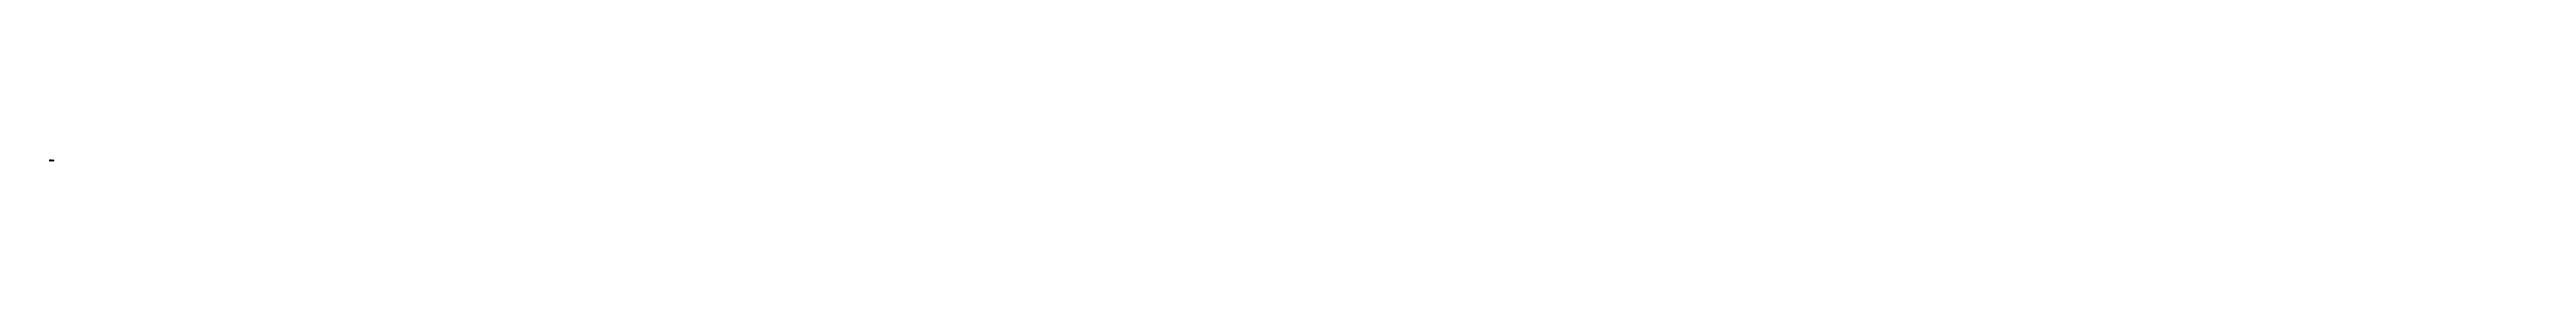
# Model space of a CAD drawing. Header units: millimetres. Extents: x 231823 to 465764730, y -4950 to 144085.
import ezdxf

# ---------------------------------------------------------------- set-up
doc = ezdxf.new("R2010")
doc.units = ezdxf.units.MM
for name, pattern in [('CENTER', [2, 1.25, -0.25, 0.25, -0.25]), ('DIVIDE2', [0.625, 0.25, -0.125, 0, -0.125, 0, -0.125]), ('HIDDEN', [0.375, 0.25, -0.125])]:
    doc.linetypes.add(name, pattern=pattern)
doc.styles.add('style1', font='aehalf.shx')
doc.dimstyles.new('ISO-25', dxfattribs={"dimtxt": 1000, "dimasz": 550, "dimexe": 1.25, "dimexo": 0.625, "dimgap": 200, "dimtad": 1, "dimtih": 1, "dimtoh": 1, "dimdec": 0, "dimtxsty": 'Standard', "dimcen": 2.5, "dimadec": 0, "dimazin": 0, "dimtfac": 1, "dimtdec": 0, "dimtmove": 0, "dimatfit": 3, "dimfxl": 1, "dimlwd": 5, "dimlwe": 5, "dimarcsym": 0})
doc.dimstyles.get("Standard").update_dxf_attribs({"dimtxt": 1000, "dimasz": 550, "dimexe": 0.18, "dimexo": 150, "dimgap": 0.09, "dimtad": 0, "dimzin": 0, "dimdsep": 46, "dimtxsty": 'style1', "dimcen": 0.09, "dimclrd": 7, "dimclre": 7, "dimadec": 0, "dimazin": 0, "dimtfac": 1, "dimtofl": 0, "dimtmove": 0, "dimatfit": 3, "dimfxl": 1, "dimtolj": 1, "dimtzin": 0, "dimlwd": 5, "dimlwe": 5, "dimarcsym": 0})
pattern_1 = [(45, (366811.4154, 10943.649), (-1.9998617, 1.9998617), [])]
pattern_2 = [(45, (722589.0883, 10943.649), (-1.9998617, 1.9998617), [])]
pattern_3 = [(45, (993297.3495, 4912.7462), (-1.9998617, 1.9998617), [])]

# ---------------------------------------------------------------- blocks, each defined once
blk = doc.blocks.new('*D14')
at = {"color": 7, "linetype": 'ByBlock', "lineweight": 5, "ltscale": 50, "transparency": 16777216}
for p, q in [((304698, 116612), (314425, 116612)), ((304757, 24612), (314425, 24612)), ((314425, 116062), (314425, 62847)), ((314425, 25162), (314425, 58376))]:
    blk.add_line(p, q, dxfattribs=at)
at = {"color": 7, "linetype": 'ByBlock', "ltscale": 50, "transparency": 16777216}
for points in [[(314334, 116062), (314517, 116062), (314425, 116612)], [(314334, 25162), (314517, 25162), (314425, 24612)]]:
    blk.add_solid(points, dxfattribs=at)
at = {"layer": 'Defpoints', "color": 0, "linetype": 'ByBlock', "ltscale": 50, "transparency": 16777216}
for p in [(304548, 116612), (304607, 24612), (314425, 24612)]:
    blk.add_point(p, dxfattribs=at)
at = {"color": 0, "linetype": 'ByBlock', "ltscale": 50, "transparency": 16777216, "insert": (314425, 60612), "char_height": 1000, "attachment_point": 5, "rotation": 90, "style": 'style1'}
blk.add_mtext('\\A1;92000.00', dxfattribs=at)
blk = doc.blocks.new('*D13')
at = {"color": 7, "linetype": 'ByBlock', "lineweight": 5, "ltscale": 50, "transparency": 16777216}
for p, q in [((274509, 24462), (274509, 21064)), ((275059, 21064), (284273, 21064)), ((297959, 21064), (288744, 21064)), ((298509, 24462), (298509, 21064))]:
    blk.add_line(p, q, dxfattribs=at)
at = {"color": 7, "linetype": 'ByBlock', "ltscale": 50, "transparency": 16777216}
for points in [[(275059, 21155), (275059, 20972), (274509, 21064)], [(297959, 21155), (297959, 20972), (298509, 21064)]]:
    blk.add_solid(points, dxfattribs=at)
at = {"layer": 'Defpoints', "color": 0, "linetype": 'ByBlock', "ltscale": 50, "transparency": 16777216}
for p in [(274509, 24612), (298509, 24612), (298509, 21064)]:
    blk.add_point(p, dxfattribs=at)
at = {"color": 0, "linetype": 'ByBlock', "ltscale": 50, "transparency": 16777216, "insert": (286509, 21064), "char_height": 1000, "attachment_point": 5, "style": 'style1'}
blk.add_mtext('\\A1;24000.00', dxfattribs=at)
blk = doc.blocks.new('LR-400T crane old')
at = {"lineweight": 18, "ltscale": 50}
h = blk.add_hatch(color=254, dxfattribs=at)
h.paths.add_polyline_path([(1563, 1301, 0.1776847193), (1523, 1324), (1337, 1353, 0.1429029569), (1256, 1343), (1256, 1268, 0.0770278149), (1322, 1246), (1516, 1215, 0.2402141581), (1551, 1227)])
h.paths.add_polyline_path([(1832, 1275), (1605, 1311, 0.1603782406), (1563, 1301), (1551, 1227, 0.2371860358), (1580, 1205), (1826, 1166, 0.2397590105), (1860, 1178), (1871, 1252, 0.1693871866)])
h.paths.add_polyline_path([(2141, 1226), (1913, 1262, 0.1658091679), (1871, 1252), (1860, 1178, 0.2381003879), (1889, 1156), (2134, 1118, 0.2396268044), (2168, 1129), (2180, 1203, 0.1693871866)])
h.paths.add_polyline_path([(2449, 1178), (2222, 1214, 0.1657863147), (2180, 1203), (2168, 1129, 0.2364542967), (2197, 1108), (2442, 1069, 0.2397896117), (2477, 1080), (2488, 1155, 0.1693871866)])
h.paths.add_polyline_path([(2797, 1106, 0.1693871866), (2758, 1129), (2530, 1165, 0.1657863146), (2488, 1155), (2477, 1080, 0.2368558151), (2506, 1059), (2751, 1020, 0.2399575908), (2785, 1032)])
h.paths.add_polyline_path([(3066, 1080), (2839, 1116, 0.1657863147), (2797, 1106), (2785, 1032, 0.2350073466), (2814, 1010), (3059, 971, 0.2398184232), (3093, 983), (3105, 1057, 0.1693871866)])
h.paths.add_polyline_path([(3414, 1008, 0.1693871866), (3375, 1032), (3147, 1067, 0.1657863147), (3105, 1057), (3093, 983, 0.2345357559), (3122, 961), (3368, 923, 0.2397870518), (3402, 934)])
h.paths.add_polyline_path([(3722, 960, 0.1693871866), (3683, 983), (3456, 1019, 0.1657863147), (3414, 1008), (3402, 934, 0.2351806525), (3431, 913), (3676, 874, 0.2397319393), (3710, 886)])
h.paths.add_polyline_path([(3983, 920, 0.0580030402), (3877, 952), (3767, 970, 0.1735273334), (3722, 960), (3710, 886, 0.2405595424), (3739, 864), (3839, 848, -0.0760660722), (3947, 817, 0.3070166615), (3971, 824), (4006, 890, 0.2449006653)])
h.paths.add_polyline_path([(4042, 889, 0.2449006653), (4006, 890), (3971, 824, 0.3070166615), (3979, 800, -0.146874092), (4124, 644, 0.244717889), (4148, 633), (4217, 663, 0.2406672451), (4220, 696, 0.138998192)])
h.paths.add_polyline_path([(4243, 642, 0.2406672451), (4217, 663), (4148, 633, 0.244717889), (4139, 610, -0.0893074552), (4162, 480), (4271, 480, 0.0865494591)])
h.paths.add_polyline_path([(4271, 480), (4162, 480, -0.0444600112), (4156, 414, 0.1434107512), (4166, 378), (4238, 359, 0.2140792353), (4264, 396, 0.0439731098)])
h.paths.add_polyline_path([(4241, 313, 0.2140792352), (4238, 359), (4166, 378, 0.1434107512), (4139, 352, -0.1130984223), (4049, 213, 0.1371558067), (4023, 169), (4068, 109, 0.1889995118), (4109, 121, 0.1232614473)])
h.paths.add_polyline_path([(4068, 109), (4023, 169, 0.1371558068), (3974, 157, -0.0934589098), (3844, 112, 0.1110543415), (3791, 92), (3791, 17, 0.0883525264), (3887, 10, 0.0894282214), (4045, 73, 0.1889995118)])
h.paths.add_polyline_path([(3791, 92, 0.0703925198), (3697, 109), (3597, 109, 0.0703925199), (3504, 92), (3504, 17, 0.0703925199), (3597, 0), (3697, 0, 0.0703925198), (3791, 17)])
h.paths.add_polyline_path([(3504, 92, 0.0703925198), (3410, 109), (3259, 109, 0.0703925198), (3165, 92), (3165, 17, 0.0703925198), (3259, 0), (3410, 0, 0.0703925198), (3504, 17)])
h.paths.add_polyline_path([(3165, 92, 0.0703925198), (3071, 109), (2920, 109, 0.0703925198), (2826, 92), (2826, 17, 0.0703925198), (2920, 0), (3071, 0, 0.0703925198), (3165, 17)])
h.paths.add_polyline_path([(2826, 92, 0.0703925198), (2733, 109), (2582, 109, 0.0703925198), (2488, 92), (2488, 17, 0.0703925198), (2582, 0), (2733, 0, 0.0703925198), (2826, 17)])
h.paths.add_polyline_path([(2488, 92, 0.0703925198), (2394, 109), (2243, 109, 0.0703925198), (2149, 92), (2149, 17, 0.0703925198), (2243, 0), (2394, 0, 0.0703925198), (2488, 17)])
h.paths.add_polyline_path([(2149, 92, 0.0703925198), (2055, 109), (1905, 109, 0.0703925198), (1811, 92), (1811, 17, 0.0703925198), (1905, 0), (2055, 0, 0.0703925198), (2149, 17)])
h.paths.add_polyline_path([(1811, 92, 0.0703925198), (1717, 109), (1566, 109, 0.0703925198), (1472, 92), (1472, 17, 0.0703925198), (1566, 0), (1717, 0, 0.0703925198), (1811, 17)])
h.paths.add_polyline_path([(1472, 92, 0.0703925198), (1378, 109), (1227, 109, 0.0703925198), (1134, 92), (1134, 17, 0.0703925198), (1227, 0), (1378, 0, 0.0703925198), (1472, 17)])
h.paths.add_polyline_path([(1134, 92, 0.0703925198), (1040, 109), (889, 109, 0.0703925198), (795, 92), (795, 17, 0.0703925198), (889, 0), (1040, 0, 0.0703925198), (1134, 17)])
h.paths.add_polyline_path([(795, 92, 0.0703925198), (701, 109), (550, 109, 0.0703925198), (456, 92), (456, 17, 0.0703925198), (550, 0), (701, 0, 0.0703925198), (795, 17)])
h.paths.add_polyline_path([(118, 92, 0.0703925198), (24, 109), (-42, 109, 0.0703925198), (-136, 92), (-136, 17, 0.0703925198), (-42, 0), (24, 0, 0.0703925198), (118, 17)])
h.paths.add_polyline_path([(-136, 92, 0.0703925198), (-230, 109), (-381, 109, 0.0703925198), (-475, 92), (-475, 17, 0.0703925198), (-381, 0), (-230, 0, 0.0703925198), (-136, 17)])
h.paths.add_polyline_path([(-475, 92, 0.0703925198), (-568, 109), (-719, 109, 0.0703925198), (-813, 92), (-813, 17, 0.0703925198), (-719, 0), (-568, 0, 0.0703925198), (-475, 17)])
h.paths.add_polyline_path([(-813, 92, 0.0703925198), (-907, 109), (-1058, 109, 0.0703925198), (-1152, 92), (-1152, 17, 0.0703925198), (-1058, 0), (-907, 0, 0.0703925198), (-813, 17)])
h.paths.add_polyline_path([(-1152, 92, 0.0703925198), (-1246, 109), (-1396, 109, 0.0703925198), (-1490, 92), (-1490, 17, 0.0703925198), (-1396, 0), (-1246, 0, 0.0703925198), (-1152, 17)])
h.paths.add_polyline_path([(-1490, 92, 0.0703925198), (-1584, 109), (-1735, 109, 0.0703925198), (-1829, 92), (-1829, 17, 0.0703925198), (-1735, 0), (-1584, 0, 0.0703925198), (-1490, 17)])
h.paths.add_polyline_path([(-1829, 92, 0.0703925198), (-1923, 109), (-2074, 109, 0.0703925198), (-2167, 92), (-2167, 17, 0.0703925198), (-2074, 0), (-1923, 0, 0.0703925198), (-1829, 17)])
h.paths.add_polyline_path([(-2167, 92, 0.0703925198), (-2261, 109), (-2412, 109, 0.0703925198), (-2506, 92), (-2506, 17, 0.0703925198), (-2412, 0), (-2261, 0, 0.0703925198), (-2167, 17)])
h.paths.add_polyline_path([(-2506, 92, 0.0703925198), (-2600, 109), (-2751, 109, 0.0703925198), (-2845, 92), (-2845, 17, 0.0703925198), (-2751, 0), (-2600, 0, 0.0703925198), (-2506, 17)])
h.paths.add_polyline_path([(-2845, 92, 0.0703925198), (-2938, 109), (-3089, 109, 0.0703925198), (-3183, 92), (-3183, 17, 0.0703925198), (-3089, 0), (-2938, 0, 0.0703925198), (-2845, 17)])
h.paths.add_polyline_path([(-3183, 92, 0.0703925198), (-3277, 109), (-3428, 109, 0.0703925198), (-3522, 92), (-3522, 17, 0.0703925198), (-3428, 0), (-3277, 0, 0.0703925198), (-3183, 17)])
h.paths.add_polyline_path([(-3522, 92, 0.0703925198), (-3616, 109), (-3715, 109, 0.0703925198), (-3809, 92), (-3809, 17, 0.0703925198), (-3715, 0), (-3616, 0, 0.0703925198), (-3522, 17)])
h.paths.add_polyline_path([(-3809, 92, 0.1110543415), (-3862, 112, -0.0934589098), (-3992, 157, 0.1371558068), (-4041, 169), (-4086, 109, 0.1889995118), (-4063, 73, 0.0894282214), (-3905, 10, 0.0883525264), (-3809, 17)])
h.paths.add_polyline_path([(-4067, 213, -0.1130984223), (-4158, 352, 0.1434107512), (-4184, 378), (-4256, 359, 0.2140792348), (-4259, 313, 0.1232614473), (-4128, 121, 0.1889995118), (-4086, 109), (-4041, 169, 0.1371558065)])
h.paths.add_polyline_path([(-4180, 480), (-4289, 480, 0.0439731098), (-4282, 396, 0.2140792353), (-4256, 359), (-4184, 378, 0.1434107512), (-4175, 414, -0.0444600112)])
h.paths.add_polyline_path([(-4157, 610, 0.244717889), (-4166, 633), (-4235, 663, 0.2406672451), (-4261, 642, 0.0865494591), (-4289, 480), (-4180, 480, -0.0893074552)])
h.paths.add_polyline_path([(-3997, 800, 0.3070166615), (-3989, 824), (-4024, 890, 0.2449006653), (-4061, 889, 0.138998192), (-4238, 696, 0.2406672451), (-4235, 663), (-4166, 633, 0.244717889), (-4143, 644, -0.146874092)])
h.paths.add_polyline_path([(-3728, 886), (-3740, 960, 0.1735273334), (-3786, 970), (-3895, 952, 0.0580030402), (-4002, 920, 0.2449006653), (-4024, 890), (-3989, 824, 0.3070166615), (-3965, 817, -0.0753383925), (-3858, 848), (-3756, 864, 0.2334170737)])
for points in [[(-3449, 913, 0.2351184464), (-3420, 934), (-3432, 1009, 0.1603782406), (-3474, 1019), (-3701, 983, 0.1693871866), (-3740, 960), (-3728, 886, 0.2405595424), (-3694, 874)], [(-3141, 961, 0.2373445421), (-3112, 983), (-3123, 1057, 0.1603782406), (-3165, 1067), (-3393, 1032, 0.1693871866), (-3432, 1008), (-3420, 934, 0.2405595424), (-3386, 923)], [(-3084, 1080, 0.1693871866), (-3123, 1057), (-3112, 983, 0.2405595424), (-3077, 971), (-2831, 1010, 0.2326598486), (-2803, 1032), (-2815, 1106, 0.1603782406), (-2857, 1116)], [(-2524, 1059, 0.2389423005), (-2495, 1080), (-2506, 1155, 0.1603782406), (-2548, 1165), (-2776, 1129, 0.1693871866), (-2815, 1106), (-2803, 1032, 0.2405595424), (-2769, 1020)], [(-2216, 1108, 0.2401229223), (-2186, 1129), (-2198, 1204, 0.1603782406), (-2240, 1214), (-2467, 1178, 0.1693871866), (-2506, 1155), (-2495, 1080, 0.2405595424), (-2461, 1069)], [(-2159, 1226, 0.1693871866), (-2198, 1203), (-2186, 1129, 0.2405595424), (-2152, 1118), (-1906, 1156, 0.2345972954), (-1878, 1178), (-1889, 1252, 0.1603782406), (-1931, 1262)], [(-1598, 1205, 0.2385099125), (-1569, 1227), (-1581, 1301, 0.1603782406), (-1623, 1311), (-1850, 1275, 0.1693871866), (-1889, 1252), (-1878, 1178, 0.2405595424), (-1844, 1166)], [(-1344, 1245, 0.2378007254), (-1315, 1267), (-1326, 1341, 0.1590189589), (-1368, 1351), (-1545, 1323, 0.1587094326), (-1581, 1301), (-1569, 1227, 0.23813997), (-1535, 1215)], [(-1208, 1360), (-1295, 1360, 0.2276490321), (-1326, 1341), (-1315, 1267, 0.2065064349), (-1278, 1251), (-1208, 1251, 0.0703925198), (-1114, 1268), (-1114, 1343, 0.0703925198)], [(-1114, 1343), (-1114, 1268, 0.0703925198), (-1020, 1251), (-869, 1251, 0.0703925198), (-775, 1268), (-775, 1343, 0.0703925198), (-869, 1360), (-1020, 1360, 0.0703925198)], [(-531, 1251, 0.0703925198), (-437, 1268), (-437, 1343, 0.0703925198), (-531, 1360), (-681, 1360, 0.0703925198), (-775, 1343), (-775, 1268, 0.0703925198), (-681, 1251)], [(212, 109, 0.0703925198), (118, 92), (118, 17, 0.0703925198), (212, 0), (363, 0, 0.0703925198), (456, 17), (456, 92, 0.0703925198), (363, 109)]]:
    blk.add_hatch(color=254, dxfattribs=at).paths.add_polyline_path(points)
h = blk.add_hatch(color=254, dxfattribs=at)
h.paths.add_polyline_path([(-192, 1251, 0.0703925198), (-98, 1268), (-98, 1343, 0.0703925198), (-192, 1360), (-343, 1360, 0.0703925198), (-437, 1343), (-437, 1268, 0.0703925198), (-343, 1251)])
h.paths.add_polyline_path([(146, 1251, 0.0703925198), (240, 1268), (240, 1343, 0.0703925198), (146, 1360), (-4, 1360, 0.0703925198), (-98, 1343), (-98, 1268, 0.0703925198), (-4, 1251)])
h.paths.add_polyline_path([(485, 1251, 0.0703925198), (579, 1268), (579, 1343, 0.0703925198), (485, 1360), (334, 1360, 0.0703925198), (240, 1343), (240, 1268, 0.0703925198), (334, 1251)])
h.paths.add_polyline_path([(824, 1251, 0.0703925198), (918, 1268), (918, 1343, 0.0703925198), (824, 1360), (673, 1360, 0.0703925198), (579, 1343), (579, 1268, 0.0703925198), (673, 1251)])
h.paths.add_polyline_path([(1162, 1251, 0.0703925198), (1256, 1268), (1256, 1343, 0.0703925198), (1162, 1360), (1011, 1360, 0.0703925198), (918, 1343), (918, 1268, 0.0703925198), (1011, 1251)])
at = {"color": 7, "lineweight": 18, "ltscale": 50}
for p, q in [((-10349, 5955), (-10423, 5679)), ((-10278, 5936), (-10352, 5660)), ((-9659, 5611), (-10351, 5807)), ((-7354, 4771), (-10348, 5623)), ((-5542, 4624), (-10257, 5964)), ((-10250, 5595), (-10048, 5485)), ((-10154, 5935), (-9924, 5922)), ((294, 2593), (-10058, 5543)), ((-7963, 2422), (-9976, 5383)), ((-9511, 5900), (-9098, 5877)), ((-9461, 5849), (-9319, 5698)), ((-9032, 5251), (-7511, 2881)), ((-8968, 5733), (-8978, 5601)), ((-8084, 1847), (-7806, 2165)), ((-8084, 1542), (-8084, 1847)), ((-8084, 1542), (-8013, 1465)), ((-8013, 1465), (-7752, 1465)), ((-7920, 2514), (-7978, 2391)), ((-7962, 2333), (-7978, 2391)), ((-7806, 2246), (-7962, 2333)), ((-7920, 2514), (-7832, 2537)), ((-7511, 2357), (-7832, 2537)), ((-7806, 2246), (-7806, 2165)), ((-7752, 1465), (-7511, 1672)), ((-7511, 4061), (-7511, 1611)), ((-7511, 4061), (-6975, 4061)), ((-7511, 3777), (-6975, 3777)), ((-7511, 3493), (-6975, 3493)), ((-7511, 3209), (-6975, 3209)), ((-7511, 2925), (-6975, 2925)), ((-7511, 2641), (-6975, 2641)), ((-7511, 2357), (-6975, 2357)), ((-7511, 2073), (-6975, 2073)), ((-7511, 1789), (-6975, 1789)), ((-7511, 1738), (-4511, 1738)), ((-7511, 1611), (-4511, 1611)), ((-6975, 4061), (-6938, 4010)), ((-6975, 3777), (-6938, 3726)), ((-6975, 3493), (-6938, 3442)), ((-6975, 3209), (-6938, 3158)), ((-6975, 2925), (-6938, 2874)), ((-6975, 2641), (-6938, 2590)), ((-6975, 2357), (-6938, 2306)), ((-6975, 2073), (-6938, 2022)), ((-6975, 1789), (-6938, 1738)), ((-6938, 4010), (-5085, 4010)), ((-6938, 3726), (-5085, 3726)), ((-6938, 3442), (-5085, 3442)), ((-6938, 3158), (-5085, 3158)), ((-6938, 2874), (-5085, 2874)), ((-6938, 2590), (-5085, 2590)), ((-6938, 2306), (-5085, 2306)), ((-6938, 2022), (-5085, 2022)), ((1382, 2650), (-5542, 4624)), ((-5048, 4061), (-5085, 4010)), ((-5048, 3777), (-5085, 3726)), ((-5048, 3493), (-5085, 3442)), ((-5048, 3209), (-5085, 3158)), ((-5048, 2925), (-5085, 2874)), ((-5048, 2641), (-5085, 2590)), ((-5048, 2357), (-5085, 2306)), ((-5048, 2073), (-5085, 2022)), ((-5048, 1789), (-5085, 1738)), ((-5048, 4061), (-4511, 4061)), ((-5048, 3777), (-4511, 3777)), ((-5048, 3493), (-4511, 3493)), ((-5048, 3209), (-4511, 3209)), ((-5048, 2925), (-4511, 2925)), ((-5048, 2641), (-4511, 2641)), ((-5048, 2357), (-4511, 2357)), ((-5048, 2073), (-4511, 2073)), ((-5048, 1789), (-4511, 1789)), ((-4511, 4061), (-4511, 1611)), ((-3635, 2492), (-4511, 2492)), ((-3994, 1649), (-4511, 1649)), ((-4163, 1781), (-4477, 1781)), ((-4265, 2570), (-4265, 2250)), ((-4167, 383), (-4256, 359)), ((-4150, 627), (-4235, 663)), ((-4105, 2173), (-4202, 2250)), ((-4157, 2752), (-4067, 2660)), ((-4136, 2563), (-4136, 2197)), ((-4105, 2173), (-4105, 1838)), ((-4031, 183), (-4086, 109)), ((-4031, 183), (-4086, 109)), ((-3989, 824), (-4024, 890)), ((-3994, 1844), (-3994, 1649)), ((-3994, 1844), (-3972, 1844)), ((-3994, 1746), (-3674, 1746)), ((-3972, 2173), (-3972, 1844)), ((-3946, 1794), (-3816, 1794)), ((-3946, 1698), (-3816, 1698)), ((-3786, 970), (-3895, 952)), ((-3756, 864), (-3879, 845)), ((-3809, 109), (-3616, 109)), ((-3809, 109), (-3809, 0)), ((-3771, 1812), (-3674, 1812)), ((-3771, 1681), (-3674, 1681)), ((-3728, 886), (-3740, 960)), ((-3715, 0), (-3616, 0)), ((-3474, 1019), (-3701, 983)), ((-3449, 913), (-3694, 874)), ((-3528, 2985), (-3674, 2311)), ((-3674, 2311), (-3674, 1611)), ((-3674, 1706), (1957, 1706)), ((-3674, 1611), (-3561, 1611)), ((-3561, 1611), (1619, 1611)), ((-1290, 1047), (-3553, 749)), ((-2613, 2985), (-3528, 2985)), ((-3522, 92), (-3522, 17)), ((-3420, 934), (-3432, 1009)), ((-3428, 109), (-3277, 109)), ((-3428, 0), (-3277, 0)), ((-3165, 1067), (-3393, 1032)), ((-3141, 961), (-3386, 923)), ((-3304, 782), (-3304, 109)), ((-3304, 330), (3286, 330)), ((-3303, 2303), (-3303, 2829)), ((-2464, 2492), (-3303, 2492)), ((-2367, 2258), (-3260, 2258)), ((-2713, 2876), (-3245, 2876)), ((-3183, 92), (-3183, 17)), ((-3112, 983), (-3123, 1057)), ((-3042, 1320), (-3115, 1141)), ((-3115, 1141), (-3115, 1071)), ((-3089, 109), (-2938, 109)), ((-3089, 0), (-2938, 0)), ((-2857, 1116), (-3084, 1080)), ((-2831, 1010), (-3077, 971)), ((-2779, 1320), (-3042, 1320)), ((-2868, 2492), (-2868, 2616)), ((-2742, 1292), (-2853, 1116)), ((-2845, 92), (-2845, 17)), ((-2815, 2689), (-2616, 2758)), ((-2803, 1032), (-2815, 1106)), ((-2779, 1320), (-2742, 1292)), ((-2548, 1165), (-2776, 1129)), ((-2524, 1059), (-2769, 1020)), ((-2751, 109), (-2600, 109)), ((-2751, 0), (-2600, 0)), ((-2742, 1360), (-1272, 1360)), ((-2742, 1360), (-2742, 1292)), ((-2348, 2290), (-2672, 2854)), ((-2229, 2309), (-2613, 2985)), ((-2506, 2796), (-2433, 2821)), ((-2495, 1080), (-2506, 1155)), ((-2506, 92), (-2506, 17)), ((-2506, 92), (-2506, 17)), ((-2240, 1214), (-2467, 1178)), ((-2216, 1108), (-2461, 1069)), ((-2412, 109), (-2261, 109)), ((-2412, 0), (-2261, 0)), ((-2333, 2493), (-2333, 2749)), ((1145, 2492), (-2333, 2492)), ((-2229, 1706), (-2229, 2309)), ((-2229, 2150), (-1757, 2150)), ((-2186, 1129), (-2198, 1204)), ((-2184, 1113), (-2184, 1113)), ((-2167, 92), (-2167, 17)), ((-1931, 1262), (-2159, 1226)), ((-1906, 1156), (-2152, 1118)), ((-2074, 109), (-1923, 109)), ((-2074, 0), (-1923, 0)), ((-1878, 1178), (-1889, 1252)), ((-1875, 1161), (-1875, 1161)), ((-1623, 1311), (-1850, 1275)), ((-1598, 1205), (-1844, 1166)), ((-1829, 92), (-1829, 17)), ((-1757, 1706), (-1757, 2150)), ((-1745, 2556), (-1564, 2784)), ((-1743, 1575), (1720, 1575)), ((-1743, 1575), (-1743, 1445)), ((-1641, 1445), (-1743, 1445)), ((-1735, 109), (-1584, 109)), ((-1735, 0), (-1584, 0)), ((-1670, 1333), (-1670, 1397)), ((-1641, 1397), (-1670, 1397)), ((-1469, 1225), (-1660, 998)), ((-1641, 1611), (-1641, 1575)), ((-1641, 1445), (1619, 1445)), ((-1641, 1397), (1619, 1397)), ((-1569, 1227), (-1581, 1301)), ((-1567, 1210), (-1567, 1210)), ((-1550, 1013), (-1550, 102)), ((-1368, 1351), (-1545, 1323)), ((-1344, 1245), (-1535, 1215)), ((-1490, 92), (-1490, 17)), ((-1410, 1235), (-1351, 1244)), ((-1396, 109), (-1246, 109)), ((-1396, 0), (-1246, 0)), ((-1365, 2556), (-1185, 2784)), ((-1365, 2725), (-1365, 2492)), ((-1351, 1244), (-1038, 1047)), ((-1313, 1414), (-1336, 1414)), ((-1329, 1357), (-1329, 1358)), ((-1315, 1267), (-1326, 1341)), ((-1313, 1414), (-1313, 1360)), ((-1313, 1414), (1295, 1414)), ((2724, 1360), (-1313, 1360)), ((-1208, 1360), (-1295, 1360)), ((-1290, 1047), (1290, 1047)), ((-1208, 1251), (-1278, 1251)), ((-1179, 1047), (-1179, 100)), ((-1152, 92), (-1152, 17)), ((-1152, 92), (-1152, 17)), ((-1114, 1343), (-1114, 1268)), ((-1058, 109), (-907, 109)), ((-1058, 0), (-907, 0)), ((-1020, 1360), (-869, 1360)), ((-1020, 1251), (-869, 1251)), ((-414, 2635), (-990, 2746)), ((-985, 2725), (-985, 2492)), ((-813, 92), (-813, 17)), ((-775, 1343), (-775, 1268)), ((-775, 1343), (-775, 1268)), ((-719, 109), (-568, 109)), ((-719, 0), (-568, 0)), ((-681, 1360), (-531, 1360)), ((-531, 1251), (-681, 1251)), ((-477, 2556), (-297, 2784)), ((-475, 92), (-475, 17)), ((-475, 92), (-475, 17)), ((-437, 1343), (-437, 1268)), ((-381, 109), (-230, 109)), ((-381, 0), (-230, 0)), ((-343, 1360), (-192, 1360)), ((-343, 1251), (-192, 1251)), ((-136, 92), (-136, 17)), ((-98, 1343), (-98, 1268)), ((-98, 1343), (-98, 1268)), ((-97, 2725), (-97, 2492)), ((206, 2516), (-97, 2574)), ((-42, 109), (24, 109)), ((-42, 0), (24, 0)), ((146, 1360), (-4, 1360)), ((-4, 1251), (146, 1251)), ((118, 92), (118, 17)), ((212, 109), (363, 109)), ((212, 0), (363, 0)), ((240, 1343), (240, 1268)), ((334, 1360), (485, 1360)), ((334, 1251), (485, 1251)), ((456, 92), (456, 17)), ((456, 92), (456, 17)), ((550, 109), (701, 109)), ((550, 0), (701, 0)), ((579, 1343), (579, 1268)), ((579, 1343), (579, 1268)), ((673, 1360), (824, 1360)), ((673, 1251), (824, 1251)), ((795, 92), (795, 17)), ((889, 109), (1040, 109)), ((889, 0), (1040, 0)), ((918, 1343), (918, 1268)), ((1011, 1360), (1162, 1360)), ((1011, 1251), (1162, 1251)), ((1341, 2574), (1013, 2637)), ((1145, 2546), (1013, 2571)), ((1333, 1244), (1020, 1047)), ((1134, 92), (1134, 17)), ((1134, 92), (1134, 17)), ((1145, 2549), (1145, 1706)), ((1161, 1047), (1161, 100)), ((1227, 109), (1378, 109)), ((1227, 0), (1378, 0)), ((1256, 1268), (1256, 1343)), ((1256, 1251), (1256, 1251)), ((1272, 1047), (3535, 749)), ((1295, 1414), (1295, 1360)), ((1318, 1414), (1295, 1414)), ((1322, 1246), (1516, 1215)), ((1337, 1353), (1523, 1324)), ((1451, 1225), (1642, 998)), ((1467, 2311), (1467, 3084)), ((1467, 3084), (2695, 3084)), ((1472, 92), (1472, 17)), ((1532, 1013), (1532, 102)), ((1551, 1227), (1563, 1301)), ((1566, 109), (1717, 109)), ((1566, 0), (1717, 0)), ((1580, 1205), (1826, 1166)), ((1596, 1958), (1819, 2232)), ((1596, 1706), (1596, 1958)), ((1605, 1311), (1832, 1275)), ((1619, 1611), (1619, 1575)), ((1619, 1611), (1957, 1611)), ((1720, 1445), (1619, 1445)), ((1647, 1397), (1619, 1397)), ((1647, 1333), (1647, 1397)), ((1720, 1575), (1720, 1445)), ((1811, 92), (1811, 17)), ((1860, 1178), (1871, 1252)), ((1889, 1156), (2134, 1118)), ((1905, 109), (2055, 109)), ((1905, 0), (2055, 0)), ((1913, 1262), (2141, 1226)), ((1957, 1611), (1957, 1706)), ((1957, 1706), (2140, 1706)), ((2140, 1706), (2392, 1452)), ((2149, 92), (2149, 17)), ((2168, 1129), (2180, 1203)), ((2197, 1108), (2442, 1069)), ((2212, 2311), (2212, 3007)), ((2212, 3007), (2670, 3007)), ((3182, 2130), (2212, 2311)), ((2212, 2311), (2212, 1850)), ((2212, 1850), (2478, 1583)), ((2222, 1214), (2449, 1178)), ((2243, 109), (2394, 109)), ((2243, 0), (2394, 0)), ((2386, 2245), (2537, 2217)), ((2392, 1452), (3182, 1452)), ((2519, 2210), (2408, 2231)), ((2516, 2231), (2411, 2251)), ((2477, 1080), (2488, 1155)), ((2478, 1583), (3182, 1583)), ((2488, 92), (2488, 17)), ((2488, 92), (2488, 17)), ((2506, 1059), (2751, 1020)), ((2530, 1165), (2758, 1129)), ((2532, 2236), (2547, 2236)), ((2537, 2199), (2547, 2199)), ((2544, 1583), (2544, 1452)), ((2544, 1520), (3060, 1520)), ((2547, 2236), (2547, 2199)), ((2582, 109), (2733, 109)), ((2582, 0), (2733, 0)), ((2724, 1360), (2724, 1292)), ((2761, 1320), (2724, 1292)), ((2724, 1292), (2835, 1117)), ((2761, 1320), (3024, 1320)), ((2785, 1032), (2797, 1106)), ((2814, 1010), (3059, 971)), ((2826, 92), (2826, 17)), ((2835, 1117), (3066, 1080)), ((2920, 109), (3071, 109)), ((2920, 0), (3071, 0)), ((3024, 1320), (3097, 1141)), ((3060, 1583), (3060, 1452)), ((3093, 983), (3105, 1057)), ((3097, 1141), (3097, 1075)), ((3122, 961), (3368, 923)), ((3147, 1067), (3375, 1032)), ((3165, 92), (3165, 17)), ((3173, 782), (3173, 294)), ((3227, 782), (3173, 782)), ((3173, 252), (3173, 94)), ((3182, 1452), (3182, 2130)), ((3209, 273), (3190, 273)), ((3227, 782), (3227, 293)), ((3227, 252), (3227, 109)), ((3259, 109), (3410, 109)), ((3259, 0), (3410, 0)), ((3286, 782), (3286, 109)), ((3402, 934), (3414, 1008)), ((3431, 913), (3676, 874)), ((3456, 1019), (3683, 983)), ((3504, 92), (3504, 17)), ((3597, 109), (3697, 109)), ((3597, 0), (3697, 0)), ((3710, 886), (3722, 960)), ((3739, 864), (3860, 845)), ((3767, 970), (3877, 952)), ((3791, 92), (3791, 17)), ((3971, 824), (4006, 890)), ((4023, 169), (4068, 109)), ((4148, 633), (4217, 663)), ((4166, 378), (4238, 359))]:
    blk.add_line(p, q, dxfattribs=at)
at = {"color": 7, "linetype": 'HIDDEN', "lineweight": 18, "ltscale": 500}
for p, q in [((-3651, 2417), (-4511, 2417)), ((-3664, 2359), (-4511, 2359)), ((-2421, 2417), (-3303, 2417)), ((-2388, 2359), (-3303, 2359)), ((1145, 2417), (-2290, 2417)), ((1145, 2359), (-2257, 2359)), ((1145, 2250), (-2229, 2250))]:
    blk.add_line(p, q, dxfattribs=at)
at = {"color": 7, "ltscale": 50}
for p, q in [((-1336, 1414), (-1336, 1445)), ((1318, 1414), (1318, 1445))]:
    blk.add_line(p, q, dxfattribs=at)
at = {"color": 251, "lineweight": 18, "ltscale": 50}
blk.add_line((1749, 2311), (-654, 2311), dxfattribs=at)
at = {"color": 7, "linetype": 'CENTER', "lineweight": 5, "ltscale": 200}
for p, q in [((0, -1767), (0, 5273)), ((1749, 3050), (1749, -651))]:
    blk.add_line(p, q, dxfattribs=at)
at = {"color": 7, "lineweight": 18, "ltscale": 50}
blk.add_lwpolyline([(2187, 489), (2023, 489), (2023, 338), (2187, 338)], close=True, dxfattribs=at)
for centre, radius in [((-10396, 5636), 12.1), ((-10305, 5978), 12.1), ((-9733, 5632), 82.7), ((-9074, 5777), 30.7), ((-7960, 1605), 55.4), ((-7907, 2382), 28.1), ((-7859, 2483), 28.1), ((-7583, 2541), 34.3), ((-3809, 480), 371), ((-3809, 480), 188), ((-3176, 227), 32.7), ((-2731, 227), 32.7), ((-2415, 2746), 26.6), ((-2284, 227), 32.7), ((-1869, 227), 32.7), ((-1471, 2725), 40.2), ((-1400, 1166), 69.3), ((-1367, 227), 32.7), ((-1092, 2725), 40.2), ((-932, 227), 32.7), ((-535, 227), 32.7), ((-199, 2725), 40.2), ((-197, 227), 32.7), ((204, 227), 32.7), ((517, 227), 32.7), ((914, 227), 32.7), ((1013, 2604), 32.7), ((1381, 1166), 69.3), ((1349, 227), 32.7), ((1416, 2583), 26.5), ((1749, 2311), 74), ((1749, 2310), 74), ((1749, 2311), 43.9), ((1851, 227), 32.7), ((2266, 227), 32.7), ((2386, 2245), 6.43), ((2713, 227), 32.7), ((3124, 227), 32.7), ((3791, 480), 371), ((3791, 480), 188)]:
    blk.add_circle(centre, radius, dxfattribs=at)
for centre, radius, start, end in [((-10396, 5636), 50.2, 122.52126039, 27.47873962), ((-10305, 5978), 50.2, 302.52126039, 207.47873962), ((-9733, 5632), 348, 194.67405686, 313.57837534), ((-9733, 5632), 348, 14.67405686, 133.57837534), ((-9112, 5733), 144, 359.70960149, 85.7599002), ((-7583, 2541), 348, 78.13212479, 187.27266982), ((-7583, 2541), 312, 76.75085677, 183.73204229), ((-4440, 1843), 72.2, 189.83370194, 239.24296412), ((-3809, 480), 480, 160.2136321, 190.07140628), ((-4227, 406), 55.4, 190.00945075, 238.45431712), ((-4025, 2550), 241, 123.34874256, 175.25330062), ((-4016, 2542), 253, 190.44947567, 191.2188285), ((-4207, 332), 55.4, 151.94071598, 200.38558235), ((-4228, 627), 36.5, 101.09137233, 155.21887631), ((-3809, 480), 480, 200.32362682, 228.43129164), ((-4204, 683), 36.5, 158.2457042, 212.37320819), ((-3809, 480), 480, 121.59772162, 153.25094841), ((-4241, 412), 66.2, 329.62042068, 10.37676263), ((-4216, 320), 66.2, 20.01827047, 60.77461243), ((-4164, 661), 27.4, 266.26556267, 321.26976752), ((-4184, 613), 27.4, 352.19481299, 47.19901784), ((-4164, 1840), 59, 271.14626632, 1.67131679), ((-4001, 2539), 138, 118.92035559, 170.06182852), ((-4092, 167), 58.8, 232.40806951, 275.21859146), ((-4029, 120), 58.8, 191.24142201, 234.05194395), ((-4132, 145), 93.9, 14.69488972, 45.9337726), ((-3809, 480), 480, 238.02872181, 258.46978433), ((-4041, 854), 39.8, 64.97229934, 120.0160249), ((-4039, 75), 93.9, 60.52624086, 91.76512373), ((-3985, 884), 39.8, 115.2290797, 170.27280527), ((-3809, 480), 480, 97.58031436, 113.647383), ((-4011, 818), 22.4, 294.96814842, 14.91753867), ((-3946, 1746), 47.9, 90, 270), ((-3972, 838), 22.4, 220.32756593, 300.2769562), ((-3638, 2043), 358, 117.9455523, 158.76544613), ((-3877, 283), 274, 264.11953776, 284.31600188), ((-3881, -16), 130, 56.12162386, 81.46953878), ((-3701, 1746), 124, 157.38216035, 202.61783965), ((-3771, 1746), 65.4, 90, 132.92830199), ((-3771, 1746), 65.4, 227.07169801, 270), ((-3703, -232), 340, 92.06976359, 108.17597317), ((-3703, 340), 340, 251.82402683, 267.93023641), ((-3777, 901), 68.9, 58.12672463, 97.50414378), ((-3764, 903), 39.5, 279.70976783, 333.81393902), ((-3688, 915), 68.9, 100.49585623, 139.87327537), ((-3700, 913), 39.5, 224.18606098, 278.29023218), ((-3628, -232), 340, 71.82402683, 87.93023641), ((-3628, 340), 340, 272.06976359, 288.17597317), ((-3416, -232), 340, 92.06976358, 108.17597315), ((-3416, 340), 340, 251.82402685, 267.93023642), ((-3468, 950), 68.9, 58.12672463, 94.70366954), ((-3456, 952), 40.2, 280.37232665, 333.29625599), ((-3379, 964), 68.9, 100.49585623, 139.87327537), ((-3392, 962), 39.5, 224.18606098, 278.29023218), ((-3242, 2812), 63.6, 93.06571253, 165.22926756), ((-3251, 2310), 53.1, 187.86893442, 280.42826805), ((-3219, 2250), 320, 49.10279209, 103.00550952), ((-3219, 2250), 406, 36.5666287, 99.73386213), ((-3289, -232), 340, 71.82402683, 87.93023641), ((-3289, 340), 340, 272.06976359, 288.17597317), ((-3077, -232), 340, 92.06976358, 108.17597315), ((-3077, 340), 340, 251.82402685, 267.93023642), ((-3160, 999), 68.9, 58.12672463, 97.50414378), ((-3147, 1001), 40.2, 278.05047946, 333.3059247), ((-3071, 1013), 68.9, 100.49585623, 139.87327537), ((-3083, 1011), 39.5, 224.18606098, 278.29023218), ((-2951, -232), 340, 71.82402683, 87.93023641), ((-2951, 340), 340, 272.06976359, 288.17597317), ((-2768, 2598), 102, 117.8452589, 169.92018063), ((-2851, 1048), 68.9, 58.12672463, 94.70366954), ((-2738, -232), 340, 92.06976358, 108.17597315), ((-2738, 340), 340, 251.82402685, 267.93023642), ((-2839, 1050), 40.2, 277.05781361, 333.28112969), ((-2762, 1061), 68.9, 100.49585623, 139.87327537), ((-2775, 1059), 39.5, 224.18606098, 278.29023218), ((-2714, 2824), 51.6, 35.45251159, 88.47721591), ((-2612, -232), 340, 71.82402683, 87.93023641), ((-2612, 340), 340, 272.06976359, 288.17597317), ((-2543, 1096), 68.9, 58.12672463, 97.50414378), ((-2530, 1098), 40.1, 278.39247552, 333.31045549), ((-2454, 1110), 68.9, 100.49585623, 139.87327537), ((-2400, -232), 340, 92.06976358, 108.17597315), ((-2400, 340), 340, 251.82402685, 267.93023642), ((-2466, 1108), 39.5, 224.18606098, 278.29023218), ((-2410, 2748), 76.8, 358.68417205, 110.33028137), ((-2366, 2278), 20.8, 265.55184641, 33.02960112), ((-2013, 2250), 406, 36.5666287, 142.65085269), ((-2274, -232), 340, 71.82402683, 87.93023641), ((-2274, 340), 340, 272.06976359, 288.17597317), ((-2234, 1145), 68.9, 58.12672463, 94.70366954), ((-2013, 2250), 320, 49.10279209, 130.89720791), ((-2222, 1147), 40.1, 278.64633886, 333.31248844), ((-2145, 1159), 68.9, 101.4176095, 139.87327537), ((-2158, 1157), 39.5, 224.18606098, 278.29023218), ((-2061, -232), 340, 92.06976358, 108.17597315), ((-2061, 340), 340, 251.82402685, 267.93023642), ((-1926, 1194), 68.9, 58.12672463, 94.70366954), ((-1935, -232), 340, 71.82402683, 87.93023641), ((-1935, 340), 340, 272.06976359, 288.17597317), ((-1914, 1196), 40.2, 277.46655549, 333.29343602), ((-1837, 1208), 68.9, 101.4176095, 139.87327537), ((-1849, 1205), 39.5, 224.18606098, 278.29023218), ((-1723, -232), 340, 92.06976358, 108.17597315), ((-1723, 340), 340, 251.82402685, 267.93023642), ((-1617, 1242), 68.9, 58.12672463, 94.70366954), ((-1605, 1245), 40.1, 279.64950983, 333.30966365), ((-1596, -232), 340, 71.82402683, 87.93023641), ((-1596, 340), 340, 272.06976359, 288.17597317), ((-1528, 1256), 68.9, 103.66929936, 139.87327537), ((-1478, 2710), 114, 7.59696038, 143.55290679), ((-1541, 1255), 40.3, 224.73297312, 278.31266583), ((-1384, -232), 340, 92.06976358, 108.17597315), ((-1384, 340), 340, 251.82402685, 267.93023642), ((-1363, 1283), 68.9, 58.25804426, 94.39989259), ((-1351, 1285), 40.3, 279.76043866, 333.26654921), ((-1291, 1318), 42.3, 94.75189077, 146.05095518), ((-1278, 1301), 49.9, 223.32023507, 269.99825897), ((-1258, -232), 340, 71.82402683, 87.93023641), ((-1258, 340), 340, 272.06976359, 288.17597317), ((-1220, 1020), 340, 71.82402683, 87.93023641), ((-1220, 1591), 340, 272.06976359, 288.17597317), ((-1098, 2710), 114, 7.59696038, 143.55290679), ((-1045, -232), 340, 92.06976358, 108.17597315), ((-1045, 340), 340, 251.82402685, 267.93023642), ((-1008, 1020), 340, 92.06976358, 108.17597315), ((-1008, 1591), 340, 251.82402685, 267.93023642), ((-745, 2250), 406, 36.5666287, 126.32941397), ((-745, 2250), 320, 49.10279209, 130.89720791), ((-919, -232), 340, 71.82402683, 87.93023641), ((-919, 340), 340, 272.06976359, 288.17597317), ((-882, 1020), 340, 71.82402683, 87.93023641), ((-882, 1591), 340, 272.06976359, 288.17597317), ((-707, -232), 340, 92.06976358, 108.17597315), ((-707, 340), 340, 251.82402685, 267.93023642), ((-669, 1020), 340, 92.06976358, 108.17597315), ((-669, 1591), 340, 251.82402685, 267.93023642), ((-581, -232), 340, 71.82402683, 87.93023641), ((-581, 340), 340, 272.06976359, 288.17597317), ((-543, 1020), 340, 71.82402683, 87.93023641), ((-543, 1591), 340, 272.06976359, 288.17597317), ((-368, -232), 340, 92.06976358, 108.17597315), ((-368, 340), 340, 251.82402685, 267.93023642), ((-331, 1020), 340, 92.06976358, 108.17597315), ((-331, 1591), 340, 251.82402685, 267.93023642), ((-210, 2710), 114, 7.59696038, 143.55290679), ((-242, -232), 340, 71.82402683, 87.93023641), ((-242, 340), 340, 272.06976359, 288.17597317), ((-204, 1020), 340, 71.82402683, 87.93023641), ((-204, 1591), 340, 272.06976359, 288.17597317), ((-30, -232), 340, 92.06976359, 108.17597317), ((-30, 340), 340, 251.82402683, 267.93023641), ((8, 1020), 340, 92.06976358, 108.17597315), ((8, 1591), 340, 251.82402685, 267.93023642), ((12, -232), 340, 71.82402683, 87.93023641), ((12, 340), 340, 272.06976359, 288.17597317), ((224, -232), 340, 92.06976358, 108.17597315), ((224, 340), 340, 251.82402685, 267.93023642), ((134, 1020), 340, 71.82402683, 87.93023641), ((134, 1591), 340, 272.06976359, 288.17597317), ((513, 2250), 406, 36.5666287, 143.4333713), ((347, 1020), 340, 92.06976358, 108.17597315), ((347, 1591), 340, 251.82402685, 267.93023642), ((513, 2250), 320, 49.10279209, 130.89720791), ((350, -232), 340, 71.82402683, 87.93023641), ((350, 340), 340, 272.06976359, 288.17597317), ((563, -232), 340, 92.06976358, 108.17597315), ((563, 340), 340, 251.82402685, 267.93023642), ((473, 1020), 340, 71.82402683, 87.93023641), ((473, 1591), 340, 272.06976359, 288.17597317), ((685, 1020), 340, 92.06976358, 108.17597315), ((685, 1591), 340, 251.82402685, 267.93023642), ((689, -232), 340, 71.82402683, 87.93023641), ((689, 340), 340, 272.06976359, 288.17597317), ((901, -232), 340, 92.06976358, 108.17597315), ((901, 340), 340, 251.82402685, 267.93023642), ((811, 1020), 340, 71.82402683, 87.93023641), ((811, 1591), 340, 272.06976359, 288.17597317), ((1024, 1020), 340, 92.06976358, 108.17597315), ((1024, 1591), 340, 251.82402685, 267.93023642), ((1027, -232), 340, 71.82402683, 87.93023641), ((1027, 340), 340, 272.06976359, 288.17597317), ((1240, -232), 340, 92.06976358, 108.17597315), ((1240, 340), 340, 251.82402685, 267.93023642), ((1150, 1020), 340, 71.82402683, 87.93023641), ((1150, 1591), 340, 272.06976359, 288.17597317), ((1314, 1210), 145, 81.09746562, 113.62816479), ((1360, 1469), 227, 242.6155673, 260.23425151), ((1416, 2583), 75.8, 8.95305658, 186.85970592), ((1366, -232), 340, 71.82402683, 87.93023641), ((1366, 340), 340, 272.06976359, 288.17597317), ((1578, -232), 340, 92.06976358, 108.17597315), ((1578, 340), 340, 251.82402685, 267.93023642), ((1705, 2629), 217, 189.23289253, 281.58664684), ((1522, 1255), 40.4, 261.20208332, 315.23142251), ((1511, 1258), 67.2, 40.00440181, 80.30672816), ((1587, 1245), 40.3, 206.73417588, 260.10711896), ((1599, 1242), 68.9, 85.29633046, 121.74195574), ((1705, -232), 340, 71.82402683, 87.93023641), ((1705, 340), 340, 272.06976359, 288.17597317), ((1749, 2311), 106, 311.68359757, 90), ((1917, -232), 340, 92.06976358, 108.17597315), ((1917, 340), 340, 251.82402685, 267.93023642), ((1749, 2311), 106, 311.68359757, 316.02380601), ((1831, 1205), 39.7, 261.83828775, 315.76899532), ((1819, 1208), 68.9, 40.12672463, 79.50414377), ((1896, 1196), 40.3, 206.73155179, 260.30265975), ((1907, 1196), 66.9, 85.02313645, 122.68118597), ((2043, -232), 340, 71.82402683, 87.93023641), ((2043, 340), 340, 272.06976359, 288.17597317), ((2140, 1157), 39.7, 261.86651057, 315.76856495), ((2127, 1159), 68.9, 40.12672463, 79.50414377), ((2255, -232), 340, 92.06976358, 108.17597315), ((2255, 340), 340, 251.82402685, 267.93023642), ((2204, 1147), 40.3, 206.73708792, 259.95104727), ((2216, 1147), 66.9, 85.02568519, 122.67863724), ((2386, 2245), 19.8, 21.26227891, 317.54545281), ((2386, 2245), 12.9, 64.14382609, 274.66390565), ((2388, 2096), 136, 81.8027705, 91.34138603), ((2442, 2383), 136, 247.46634569, 257.00496121), ((2382, -232), 340, 71.82402683, 87.93023641), ((2382, 340), 340, 272.06976359, 288.17597317), ((2448, 1108), 39.7, 261.83175331, 315.76909288), ((2436, 1110), 68.9, 40.12672463, 79.50414377), ((2512, 1099), 40.3, 206.73554083, 260.03664103), ((2524, 1098), 66.9, 85.02568519, 122.67863724), ((2594, -232), 340, 92.06976358, 108.17597315), ((2594, 340), 340, 251.82402685, 267.93023642), ((2517, 2244), 12.8, 253.07692762, 302.64315669), ((2515, 2198), 12.8, 36.16457503, 85.7308041), ((2532, 2223), 13.2, 90, 131.61131271), ((2537, 2212), 13.2, 207.19641901, 269.80888654), ((2532, 2223), 13.2, 68.99884519, 69.12446949), ((1595, 1921), 1528, 8.38510298, 45.29304877), ((1595, 1921), 1600, 7.48998017, 46.60927355), ((2720, -232), 340, 71.82402683, 87.93023641), ((2720, 340), 340, 272.06976359, 288.17597317), ((2757, 1059), 39.7, 261.79587162, 315.76961453), ((2744, 1061), 68.9, 40.12672463, 79.50414377), ((2821, 1050), 40.3, 206.74370538, 259.64350575), ((2833, 1050), 66.9, 85.02568519, 122.67863724), ((2933, -232), 340, 92.06976358, 108.17597315), ((2933, 340), 340, 251.82402685, 267.93023642), ((3065, 1011), 39.7, 261.82560041, 315.76918402), ((3052, 1013), 68.9, 40.12672463, 79.50414377), ((3059, -232), 340, 71.82402683, 87.93023641), ((3059, 340), 340, 272.06976359, 288.17597317), ((3129, 1001), 40.3, 206.75217416, 259.54953986), ((3141, 1001), 66.9, 85.02568519, 122.67863724), ((3271, -232), 340, 92.06976358, 108.17597315), ((3271, 340), 340, 251.82402685, 267.93023642), ((3194, 294), 21.6, 179.15172623, 262.07127328), ((3194, 251), 21.6, 97.92872672, 180.84827377), ((3206, 294), 21.1, 276.69554825, 1.30501762), ((3206, 251), 21.1, 358.69498238, 83.30445175), ((3373, 962), 39.7, 261.83229999, 315.76908475), ((3361, 964), 68.9, 40.12672463, 79.50414377), ((3438, 952), 40.3, 206.74282725, 259.68026615), ((3397, -232), 340, 71.82402683, 87.93023641), ((3397, 340), 340, 272.06976359, 288.17597317), ((3450, 952), 66.9, 85.02568519, 122.67863724), ((3610, -232), 340, 92.06976358, 108.17597315), ((3610, 340), 340, 251.82402685, 267.93023642), ((3682, 913), 39.7, 261.84406785, 315.76890839), ((3669, 915), 68.9, 40.12672463, 79.50414377), ((3685, -232), 340, 71.82402683, 87.93023641), ((3685, 340), 340, 272.06976359, 288.17597317), ((3746, 903), 39.5, 206.18606098, 260.29023217), ((3758, 901), 68.9, 82.49585622, 121.87327537), ((3863, -16), 130, 98.53046122, 123.87837614), ((3859, 283), 274, 255.68399812, 275.88046223), ((3791, 480), 480, 66.352617, 82.41968564), ((3791, 480), 480, 281.53021567, 301.97127819), ((3954, 838), 22.4, 239.7230438, 319.67243407), ((3993, 818), 22.4, 165.08246133, 245.03185158), ((4020, 75), 93.9, 88.23487627, 119.47375914), ((3791, 480), 371, 26.12181524, 59.5439175), ((3967, 884), 39.8, 9.72719473, 64.7709203), ((4023, 854), 39.8, 59.9839751, 115.02770066), ((4114, 145), 93.9, 134.0662274, 165.30511028), ((3791, 480), 480, 26.74905159, 58.40227838), ((4011, 120), 58.8, 305.94805605, 348.75857799), ((3791, 480), 371, 313.97717293, 339.78774502), ((4074, 167), 58.8, 264.78140855, 307.59193049), ((3791, 480), 480, 311.56870836, 339.67637318), ((4146, 661), 27.4, 218.73023248, 273.73443733), ((4198, 320), 66.2, 119.22538757, 159.98172953), ((4166, 613), 27.4, 132.80098216, 187.80518701), ((3791, 480), 371, 349.81722187, 20.41360426), ((4223, 412), 66.2, 169.62323737, 210.37957933), ((4186, 683), 36.5, 327.62679181, 21.7542958), ((4209, 627), 36.5, 24.78112368, 78.90862767), ((4209, 406), 55.4, 301.54568288, 349.99054925), ((4189, 332), 55.4, 339.61441764, 28.05928402), ((3791, 480), 480, 349.92859372, 19.7863679)]:
    blk.add_arc(centre, radius, start, end, dxfattribs=at)
at = {"color": 7, "linetype": 'HIDDEN', "lineweight": 18, "ltscale": 300}
for centre, radius, start, end in [((-3219, 2250), 320, 3.15498893, 49.10279209), ((-3219, 2250), 406, 2.90400476, 36.5666287), ((-2013, 2250), 406, 161.81997643, 178.99601278), ((-2013, 2250), 320, 130.89720791, 149.36704557), ((-2013, 2250), 406, 237.87126412, 36.5666287), ((-745, 2250), 406, 126.32941397, 36.5666287), ((-745, 2250), 320, 130.89720791, 49.10279209), ((513, 2250), 406, 143.4333713, 36.5666287), ((513, 2250), 320, 130.89720791, 49.10279209)]:
    blk.add_arc(centre, radius, start, end, dxfattribs=at)
at = {"color": 254, "lineweight": 18, "ltscale": 50}
blk.add_arc((-2013, 2250), 320, 227.56391173, 49.10279209, dxfattribs=at)
blk = doc.blocks.new('M.Boom-56mtr')
at = {"color": 7, "lineweight": 18}
for p, q in [((-811, 7168), (524, 54069)), ((-811, 7168), (-85, 63)), ((1209, 7171), (-810, 7228)), ((-650, 7223), (650, 54040)), ((1034, 7047), (-642, 7094)), ((-642, 7094), (-571, 6470)), ((1432, 15205), (-587, 15261)), ((929, 6429), (-571, 6470)), ((907, 6300), (-556, 6341)), ((-556, 6341), (-299, 4069)), ((1269, 15080), (-430, 15128)), ((1288, 15771), (-411, 15818)), ((1291, 15900), (-407, 15947)), ((-299, 4019), (525, 3996)), ((-281, 3905), (32, 1144)), ((-280, 3855), (497, 3833)), ((1615, 29376), (-84, 29423)), ((1619, 29505), (-80, 29552)), ((1634, 30067), (-64, 30114)), ((1680, 29894), (-19, 29941)), ((32, 1144), (497, 3883)), ((91, 54), (1208, 7112)), ((2206, 43063), (213, 43119)), ((2209, 43192), (216, 43248)), ((524, 4046), (907, 6300)), ((929, 6429), (1034, 7047)), ((1049, 7176), (2349, 53985)), ((1208, 7112), (2510, 54013))]:
    blk.add_line(p, q, dxfattribs=at)
at = {"color": 7, "lineweight": 5}
for p, q in [((-650, 7223), (1074, 8054)), ((-625, 8101), (1049, 7176)), ((-602, 8940), (1121, 9771)), ((-577, 9818), (1097, 8893)), ((-552, 10736), (1171, 11567)), ((-528, 11614), (1147, 10689)), ((-503, 12493), (1220, 13324)), ((-479, 13371), (1196, 12446)), ((-454, 14249), (1269, 15080)), ((-430, 15128), (1244, 14202)), ((-407, 15947), (1316, 16778)), ((-383, 16825), (1291, 15900)), ((-359, 17704), (1365, 18535)), ((-334, 18582), (1340, 17656)), ((-310, 19460), (1413, 20291)), ((-285, 20338), (1389, 19413)), ((-261, 21217), (1462, 22048)), ((-237, 22095), (1438, 21170)), ((-212, 22973), (1511, 23804)), ((-205, 25032), (1518, 25863)), ((-188, 23852), (1486, 22926)), ((-181, 25910), (1493, 24985)), ((-157, 26788), (1566, 27620)), ((-132, 27667), (1542, 26741)), ((-108, 28545), (1615, 29376)), ((-84, 29423), (1591, 28498)), ((-19, 29941), (1704, 30772)), ((6, 30819), (1680, 29894)), ((30, 31697), (1753, 32528)), ((54, 32576), (1729, 31650)), ((79, 33454), (1802, 34285)), ((103, 34332), (1777, 33407)), ((127, 35210), (1851, 36042)), ((152, 36089), (1826, 35163)), ((172, 36805), (1895, 37636)), ((196, 37683), (1870, 36758)), ((225, 38723), (1948, 39555)), ((249, 39602), (1924, 38676)), ((274, 40480), (1997, 41311)), ((298, 41358), (1973, 40433)), ((322, 42237), (2046, 43068)), ((347, 43115), (2021, 42189)), ((365, 43766), (2088, 44597)), ((389, 44644), (2064, 43719)), ((405, 45211), (2128, 46042)), ((429, 46090), (2104, 45164)), ((445, 46636), (2168, 47467)), ((469, 47514), (2143, 46589)), ((488, 48214), (2212, 49045)), ((513, 49092), (2187, 48167)), ((529, 49688), (2253, 50519)), ((554, 50567), (2228, 49641)), ((577, 51407), (2300, 52239)), ((601, 52286), (2276, 51360)), ((614, 52719), (2337, 53550)), ((638, 53597), (2312, 52672))]:
    blk.add_line(p, q, dxfattribs=at)
at = {"color": 7, "linetype": 'CENTER', "lineweight": 5, "ltscale": 2500}
blk.add_line((1573, 56648), (0, 0), dxfattribs=at)
at = {"color": 7, "linetype": 'ByBlock', "ltscale": 50}
for p, q in [((520, 53926), (2506, 53870)), ((524, 54069), (1359, 55958)), ((524, 54069), (2510, 54013)), ((650, 54040), (1437, 55822)), ((2349, 53985), (1643, 55805)), ((2510, 54013), (1750, 55974))]:
    blk.add_line(p, q, dxfattribs=at)
blk.add_circle((0, 0), 106)
at = {"color": 7, "lineweight": 18, "ltscale": 50}
blk.add_circle((1554, 55980), 196, dxfattribs=at)
blk = doc.blocks.new('Boom divider-01')
at = {"color": 7, "lineweight": 18, "ltscale": 50}
for p, q in [((-4368, -1576), (-70, 140)), ((-4707, -1747), (-12189, -5964)), ((-4206, -2742), (-12048, -6243)), ((-4665, -1831), (-12023, -5980)), ((-4248, -2658), (-11962, -6098)), ((-4206, -2742), (-4707, -1747)), ((-4137, -2708), (-4638, -1712)), ((-4495, -1746), (-4079, -2573)), ((-3935, -2606), (-4437, -1611)), ((-3867, -2572), (-4368, -1576)), ((-4326, -1660), (-308, -56)), ((-3909, -2487), (-229, -214)), ((-3867, -2572), (70, -140))]:
    blk.add_line(p, q, dxfattribs=at)
at = {"color": 7, "linetype": 'ByBlock', "ltscale": 50}
for p, q in [((-12262, -5820), (-12568, -5975)), ((-12568, -5975), (-12281, -6540)), ((-12281, -6540), (-11976, -6386)), ((-12262, -5820), (-10486, -5003)), ((-11976, -6386), (-12262, -5820)), ((-11976, -6386), (-10259, -5444))]:
    blk.add_line(p, q, dxfattribs=at)
at = {"color": 7, "linetype": 'CENTER', "lineweight": 5, "ltscale": 2500}
blk.add_line((-269, -135), (-12425, -6257), dxfattribs=at)
at = {"color": 7, "lineweight": 5, "ltscale": 50}
for p, q in [((-10691, -5531), (-11158, -5492)), ((-10807, -5294), (-11054, -5693)), ((-9882, -5170), (-10268, -4990)), ((-10037, -4860), (-10122, -5277)), ((-10011, -4735), (-10011, -4736)), ((-9764, -5225), (-9765, -5224)), ((-8893, -4729), (-9392, -4496)), ((-9094, -4328), (-9204, -4868)), ((-8138, -4406), (-8731, -4129)), ((-8388, -3930), (-8516, -4557)), ((-6989, -3880), (-7706, -3545)), ((-7278, -3304), (-7436, -4079)), ((-6168, -3514), (-6979, -3136)), ((-6495, -2863), (-6674, -3740)), ((-5549, -3238), (-6270, -2736)), ((-5905, -2530), (-5931, -3409)), ((-4906, -2951), (-5649, -2386)), ((-5292, -2184), (-5280, -3118)), ((-4248, -2658), (-5031, -2037)), ((-4665, -1831), (-4632, -2829)), ((-4326, -1660), (-3557, -2270)), ((-3909, -2487), (-3941, -1507)), ((-3642, -1387), (-2963, -1903)), ((-3283, -2100), (-3293, -1248)), ((-2970, -1119), (-2369, -1536)), ((-2667, -1720), (-2645, -989)), ((-2303, -852), (-1710, -1129)), ((-2056, -1343), (-1925, -702)), ((-1572, -561), (-883, -618)), ((-1386, -929), (-1022, -341))]:
    blk.add_line(p, q, dxfattribs=at)
at = {"color": 7, "ltscale": 50}
for p, q in [((-4368, -1576), (-4707, -1747)), ((-4326, -1660), (-4665, -1831)), ((-4600, -1789), (-4600, -1789)), ((-4329, -1653), (-4329, -1653)), ((-3909, -2487), (-4248, -2658)), ((-3867, -2572), (-4206, -2742))]:
    blk.add_line(p, q, dxfattribs=at)
at = {"color": 7, "lineweight": 5}
for p, q in [((-4353, -2270), (-4362, -2267)), ((-4083, -2134), (-4091, -2131))]:
    blk.add_line(p, q, dxfattribs=at)
for radius in [157, 108]:
    blk.add_circle((0, 0), radius)
at = {"color": 7, "lineweight": 18, "ltscale": 50}
for centre, radius in [((-12119, -6104), 157), ((-1783, -898), 151), ((-1783, -898), 139), ((-1783, -898), 39.4), ((-1522, -766), 151), ((-1522, -766), 139), ((-1522, -766), 39.4)]:
    blk.add_circle(centre, radius, dxfattribs=at)
at = {"color": 7, "lineweight": 18}
blk.add_circle((-12119, -6104), 62.4, dxfattribs=at)
blk.add_circle((-12119, -6104), 62.4, dxfattribs=at)
at = {"color": 7, "linetype": 'HIDDEN', "lineweight": 18, "ltscale": 1500}
for radius in [62.4, 49.9]:
    blk.add_circle((-12119, -6104), radius, dxfattribs=at)
blk = doc.blocks.new('boom divider-02')
at = {"color": 7, "linetype": 'ByBlock', "ltscale": 50}
for p, q in [((-13120, 4638), (-13316, 4036)), ((-13316, 4036), (-12991, 3930)), ((-12795, 4532), (-13120, 4638)), ((-12991, 3930), (-12795, 4532)), ((-12991, 3930), (-11110, 3384)), ((-12795, 4532), (-10959, 3857))]:
    blk.add_line(p, q, dxfattribs=at)
at = {"color": 7, "linetype": 'CENTER', "lineweight": 5, "ltscale": 2500}
blk.add_line((-286, 94), (-13218, 4337), dxfattribs=at)
at = {"color": 7, "lineweight": 18, "ltscale": 50}
for p, q in [((-4915, 1026), (-12942, 4081)), ((-4567, 2085), (-12844, 4379)), ((-4885, 1116), (-12778, 4124)), ((-4597, 1996), (-12738, 4250)), ((-4915, 1026), (-4567, 2085)), ((-4842, 1002), (-4494, 2061)), ((-4417, 1936), (-4705, 1057)), ((-4627, 932), (-4280, 1991)), ((-4554, 908), (-4207, 1967)), ((-4554, 908), (-49, -149)), ((-4525, 997), (-293, 5)), ((-4236, 1877), (-245, 172)), ((-4207, 1967), (49, 149))]:
    blk.add_line(p, q, dxfattribs=at)
at = {"color": 7, "lineweight": 5, "ltscale": 50}
for p, q in [((-11392, 3878), (-11848, 3769)), ((-11477, 3628), (-11781, 3985)), ((-10540, 3642), (-10895, 3406)), ((-10649, 3312), (-10796, 3712)), ((-10605, 3191), (-10605, 3192)), ((-10434, 3712), (-10435, 3711)), ((-9497, 3353), (-9956, 3048)), ((-9638, 2927), (-9827, 3444)), ((-8716, 3136), (-9249, 2783)), ((-8875, 2623), (-9099, 3237)), ((-7488, 2796), (-8147, 2359)), ((-7689, 2184), (-7961, 2927)), ((-6622, 2556), (-7367, 2062)), ((-6850, 1864), (-7157, 2705)), ((-5969, 2376), (-6608, 1772)), ((-6216, 1623), (-6373, 2488)), ((-5290, 2188), (-5942, 1518)), ((-5558, 1372), (-5686, 2297)), ((-4597, 1996), (-5279, 1265)), ((-4885, 1116), (-5002, 2108)), ((-4525, 997), (-3855, 1715)), ((-4236, 1877), (-4122, 903)), ((-3808, 829), (-3213, 1440)), ((-3559, 1588), (-3442, 743)), ((-3120, 712), (-2530, 1142)), ((-2893, 1304), (-2763, 584)), ((-2404, 500), (-1859, 862)), ((-2233, 1022), (-2008, 407)), ((-1638, 320), (-965, 480)), ((-1509, 712), (-1062, 185))]:
    blk.add_line(p, q, dxfattribs=at)
at = {"color": 7, "ltscale": 50}
for p, q in [((-4554, 908), (-4915, 1026)), ((-4525, 997), (-4885, 1116)), ((-4236, 1877), (-4597, 1996)), ((-4207, 1967), (-4567, 2085)), ((-4521, 1979), (-4521, 1979)), ((-4234, 1885), (-4234, 1885))]:
    blk.add_line(p, q, dxfattribs=at)
at = {"color": 7, "lineweight": 5}
for p, q in [((-4687, 1465), (-4690, 1473)), ((-4399, 1370), (-4402, 1379))]:
    blk.add_line(p, q, dxfattribs=at)
at = {"color": 7, "lineweight": 18, "ltscale": 50}
for centre, radius in [((-12893, 4230), 157), ((-1897, 623), 151), ((-1897, 623), 139), ((-1897, 623), 39.4), ((-1619, 531), 151), ((-1619, 531), 139), ((-1619, 531), 39.4), ((0, 0), 157), ((0, 0), 157)]:
    blk.add_circle(centre, radius, dxfattribs=at)
at = {"color": 7, "lineweight": 18}
for centre in [(-12893, 4230), (-12893, 4230), (0, 0), (0, 0), (0, 0), (0, 0)]:
    blk.add_circle(centre, 62.4, dxfattribs=at)
at = {"color": 7, "linetype": 'HIDDEN', "lineweight": 18, "ltscale": 1500}
for centre, radius in [((-12893, 4230), 62.4), ((-12893, 4230), 49.9), ((0, 0), 62.4), ((0, 0), 62.4), ((0, 0), 49.9), ((0, 0), 49.9)]:
    blk.add_circle(centre, radius, dxfattribs=at)
blk.add_arc((-71, 31), 223, 112.82222257, 216.46257086)
blk = doc.blocks.new('*D15')
at = {"color": 7, "linetype": 'ByBlock', "lineweight": 5, "ltscale": 50, "transparency": 16777216}
for start, end in [(50.75055979, 85.30582431), (2.90397569, 37.45924021)]:
    blk.add_arc((277035, 24612), 10853, start, end, dxfattribs=at)
at = {"color": 7, "linetype": 'ByBlock', "ltscale": 50, "transparency": 16777216}
for points in [[(277918, 35336), (277929, 35519), (277374, 35459)], [(287966, 25164), (287782, 25159), (287888, 24612)]]:
    blk.add_solid(points, dxfattribs=at)
at = {"layer": 'Defpoints', "color": 0, "linetype": 'ByBlock', "ltscale": 50, "transparency": 16777216}
for p in [(269645, 24612), (277332, 34095), (278795, 80900), (286490, 29940), (319844, 24612)]:
    blk.add_point(p, dxfattribs=at)
at = {"color": 0, "linetype": 'ByBlock', "ltscale": 50, "transparency": 16777216, "insert": (284828, 32165), "char_height": 1000, "attachment_point": 5, "rotation": 314.1049, "style": 'style1'}
blk.add_mtext('\\A1;88.2°', dxfattribs=at)
blk = doc.blocks.new('*D16')
at = {"color": 7, "linetype": 'ByBlock', "lineweight": 5, "ltscale": 50, "transparency": 16777216}
for p, q in [((298659, 126313), (301049, 126313)), ((298878, 123813), (301049, 123813)), ((301049, 126313), (301049, 126863)), ((301049, 124363), (301049, 125763))]:
    blk.add_line(p, q, dxfattribs=at)
at = {"color": 7, "linetype": 'ByBlock', "ltscale": 50, "transparency": 16777216}
for points in [[(300957, 125763), (301141, 125763), (301049, 126313)], [(300957, 124363), (301141, 124363), (301049, 123813)]]:
    blk.add_solid(points, dxfattribs=at)
at = {"layer": 'Defpoints', "color": 0, "linetype": 'ByBlock', "ltscale": 50, "transparency": 16777216}
for p in [(298509, 126313), (298728, 123813), (301049, 126313)]:
    blk.add_point(p, dxfattribs=at)
at = {"color": 0, "linetype": 'ByBlock', "ltscale": 50, "transparency": 16777216, "insert": (301049, 128790), "char_height": 1000, "attachment_point": 5, "rotation": 90, "style": 'style1'}
blk.add_mtext('\\A1;2500.00', dxfattribs=at)
blk = doc.blocks.new('*D17')
at = {"color": 7, "linetype": 'ByBlock', "lineweight": 5, "ltscale": 50, "transparency": 16777216}
for p, q in [((298336, 135467), (318989, 135467)), ((308524, 24612), (318989, 24612)), ((318989, 134917), (318989, 82490)), ((318989, 25162), (318989, 77588))]:
    blk.add_line(p, q, dxfattribs=at)
at = {"color": 7, "linetype": 'ByBlock', "ltscale": 50, "transparency": 16777216}
for points in [[(318897, 134917), (319080, 134917), (318989, 135467)], [(318897, 25162), (319080, 25162), (318989, 24612)]]:
    blk.add_solid(points, dxfattribs=at)
at = {"layer": 'Defpoints', "color": 0, "linetype": 'ByBlock', "ltscale": 50, "transparency": 16777216}
for p in [(298186, 135467), (308374, 24612), (318989, 24612)]:
    blk.add_point(p, dxfattribs=at)
at = {"color": 0, "linetype": 'ByBlock', "ltscale": 50, "transparency": 16777216, "insert": (318989, 80039), "char_height": 1000, "attachment_point": 5, "rotation": 90, "style": 'style1'}
blk.add_mtext('\\A1;110855.60', dxfattribs=at)
blk = doc.blocks.new('*D18')
at = {"color": 0, "lineweight": 5, "transparency": 16777216}
for p, q in [((283352, 117529), (279486, 117529)), ((290642, 114822), (283352, 117529)), ((292112, 118780), (290642, 114821)), ((293846, 113633), (291158, 114631)), ((295831, 117399), (294361, 113440))]:
    blk.add_line(p, q, dxfattribs=at)
at = {"color": 0, "transparency": 16777216}
for points in [[(291190, 114717), (291126, 114545), (290642, 114822)], [(293878, 113719), (293814, 113547), (294362, 113441)]]:
    blk.add_solid(points, dxfattribs=at)
at = {"layer": 'Defpoints', "color": 0, "transparency": 16777216}
for p in [(290642, 114822), (292112, 118780), (295831, 117399)]:
    blk.add_point(p, dxfattribs=at)
at = {"color": 0, "transparency": 16777216, "insert": (281319, 118229), "char_height": 1000, "attachment_point": 5}
blk.add_mtext('3294', dxfattribs=at)
blk = doc.blocks.new('*D22')
at = {"color": 7, "linetype": 'ByBlock', "lineweight": 5, "ltscale": 50, "transparency": 16777216}
for p, q in [((368740, 105654), (371167, 105654)), ((368921, 103154), (371167, 103154)), ((371167, 105104), (371167, 103704)), ((371167, 103154), (371167, 102604))]:
    blk.add_line(p, q, dxfattribs=at)
at = {"color": 7, "linetype": 'ByBlock', "ltscale": 50, "transparency": 16777216}
for points in [[(371076, 105104), (371259, 105104), (371167, 105654)], [(371076, 103704), (371259, 103704), (371167, 103154)]]:
    blk.add_solid(points, dxfattribs=at)
at = {"layer": 'Defpoints', "color": 0, "linetype": 'ByBlock', "ltscale": 50, "transparency": 16777216}
for p in [(368590, 105654), (368771, 103154), (371167, 105654)]:
    blk.add_point(p, dxfattribs=at)
at = {"color": 0, "linetype": 'ByBlock', "ltscale": 50, "transparency": 16777216, "insert": (371167, 100677), "char_height": 1000, "attachment_point": 5, "rotation": 90, "style": 'style1'}
blk.add_mtext('\\A1;2500.00', dxfattribs=at)
blk = doc.blocks.new('56m Main booom')
at = {"color": 7, "lineweight": 18}
for p, q in [((334, 7206), (-74, 70)), ((98, 39), (2337, 6888)), ((341, 3900), (213, 1125)), ((213, 1125), (1105, 3756)), ((333, 3851), (1098, 3706)), ((334, 7206), (8987, 52816)), ((341, 4015), (1151, 3862)), ((2337, 6888), (345, 7265)), ((455, 6349), (349, 4065)), ((1893, 6077), (455, 6349)), ((490, 7106), (461, 6479)), ((1935, 6201), (461, 6479)), ((2137, 6795), (490, 7106)), ((502, 7235), (9111, 52793)), ((1158, 3912), (1893, 6077)), ((3822, 14786), (1837, 15161)), ((1935, 6201), (2137, 6795)), ((3640, 14689), (1971, 15005)), ((3769, 15368), (2099, 15684)), ((3793, 15495), (2123, 15810)), ((2172, 6919), (10781, 52477)), ((2330, 6890), (10938, 52447)), ((6246, 28750), (4576, 29065)), ((6270, 28877), (4600, 29192)), ((6374, 29429), (4705, 29744)), ((6392, 29250), (4722, 29566))]:
    blk.add_line(p, q, dxfattribs=at)
at = {"color": 7, "linetype": 'CENTER', "lineweight": 5, "ltscale": 20}
blk.add_line((10398, 55026), (0, 0), dxfattribs=at)
at = {"color": 7, "lineweight": 5}
for p, q in [((502, 7235), (2335, 7783)), ((666, 8098), (2172, 6919)), ((821, 8923), (2654, 9470)), ((984, 9786), (2491, 8607)), ((1155, 10688), (2988, 11236)), ((1318, 11551), (2825, 10373)), ((1481, 12415), (3314, 12963)), ((1644, 13278), (3151, 12099)), ((1807, 14141), (3640, 14689)), ((1971, 15005), (3477, 13826)), ((2123, 15810), (3956, 16358)), ((2286, 16674), (3793, 15495)), ((2449, 17537), (4282, 18085)), ((2612, 18400), (4119, 17222)), ((2775, 19264), (4608, 19812)), ((2939, 20127), (4445, 18948)), ((3102, 20990), (4935, 21538)), ((3265, 21854), (4772, 20675)), ((3428, 22717), (5261, 23265)), ((3591, 23580), (5098, 22402)), ((3761, 24749), (5594, 25296)), ((3924, 25612), (5430, 24433)), ((4087, 26475), (5920, 27023)), ((4250, 27339), (5757, 26160)), ((4413, 28202), (6246, 28750)), ((4576, 29065), (6083, 27886)), ((4722, 29566), (6555, 30114)), ((4885, 30429), (6392, 29250)), ((5048, 31293), (6881, 31840)), ((5212, 32156), (6718, 30977)), ((5375, 33019), (7208, 33567)), ((5538, 33883), (7045, 32704)), ((5701, 34746), (7534, 35294)), ((5864, 35609), (7371, 34430)), ((5937, 35997), (7770, 36545)), ((6101, 36861), (7607, 35682)), ((6132, 37028), (7965, 37576)), ((6295, 37891), (7802, 36713)), ((6353, 38196), (8186, 38744)), ((6516, 39059), (8023, 37880)), ((6591, 39457), (8424, 40005)), ((6754, 40321), (8261, 39142)), ((6843, 40791), (8676, 41339)), ((7006, 41654), (8513, 40475)), ((7065, 41966), (8898, 42514)), ((7228, 42829), (8735, 41650)), ((7346, 43454), (9180, 44002)), ((7510, 44317), (9016, 43139)), ((7582, 44702), (9415, 45249)), ((7745, 45565), (9252, 44386)), ((7824, 45983), (9657, 46531)), ((7988, 46847), (9494, 45668)), ((8092, 47401), (9925, 47949)), ((8256, 48265), (9762, 47086)), ((8365, 48846), (10198, 49394)), ((8529, 49709), (10035, 48530)), ((8619, 50189), (10452, 50736)), ((8782, 51052), (10289, 49873)), ((8889, 51618), (10722, 52166)), ((9052, 52482), (10559, 51303))]:
    blk.add_line(p, q, dxfattribs=at)
for p, q in [((8976, 52811), (9746, 53767)), ((8977, 52818), (10938, 52447)), ((9111, 52793), (9860, 53745)), ((9746, 53767), (9772, 53908)), ((10781, 52477), (10412, 53643)), ((10569, 53613), (10596, 53754)), ((10938, 52447), (10569, 53613))]:
    blk.add_line(p, q)
at = {"color": 7, "lineweight": 5, "ltscale": 50}
for p, q in [((10510, 53344), (9155, 52784)), ((9684, 53516), (10776, 52478))]:
    blk.add_line(p, q, dxfattribs=at)
at = {"color": 7, "lineweight": 18, "ltscale": 50}
for p, q in [((9421, 54994), (11499, 55062)), ((9609, 54089), (9458, 54555)), ((9609, 54089), (10820, 53863)), ((9784, 53905), (10590, 53754)), ((9789, 54831), (11062, 54858)), ((10093, 54153), (10757, 54029)), ((10757, 54029), (11195, 54439)), ((10820, 53863), (11453, 54445))]:
    blk.add_line(p, q, dxfattribs=at)
at = {"color": 7, "linetype": 'ByBlock', "ltscale": 50}
blk.add_line((9746, 53767), (10570, 53611), dxfattribs=at)
blk.add_circle((0, 0), 106)
at = {"color": 7, "lineweight": 18, "ltscale": 50}
for centre, radius in [((9437, 54775), 220), ((9437, 54775), 65.3), ((9811, 54296), 183), ((9811, 54296), 57.2), ((11521, 54750), 313), ((11521, 54750), 253), ((11521, 54750), 53.9)]:
    blk.add_circle(centre, radius, dxfattribs=at)
at = {"color": 7, "ltscale": 50}
blk.add_circle((11521, 54750), 388, dxfattribs=at)
at = {"color": 7, "lineweight": 18, "ltscale": 50}
for centre, radius, start, end in [((9595, 53977), 113, 3.48073458, 83.18773978), ((9437, 54775), 357, 317.05910732, 9.08922556), ((9860, 54304), 279, 327.05779498, 125.48362522), ((9806, 54002), 100, 190.55848149, 256.90987572), ((10604, 53854), 100, 261.98241677, 328.33381099), ((10792, 53754), 113, 75.70455269, 155.4115579), ((11335, 54714), 309, 152.25736417, 242.96991988)]:
    blk.add_arc(centre, radius, start, end, dxfattribs=at)
blk = doc.blocks.new('*D30')
at = {"color": 7, "linetype": 'ByBlock', "lineweight": 5, "ltscale": 50, "transparency": 16777216}
for start, end in [(50.75055979, 85.30582431), (2.90397569, 37.45924021)]:
    blk.add_arc((347117, 24611), 10853, start, end, dxfattribs=at)
at = {"color": 7, "linetype": 'ByBlock', "ltscale": 50, "transparency": 16777216}
for points in [[(348000, 35335), (348011, 35518), (347457, 35458)], [(358048, 25163), (357865, 25158), (357970, 24611)]]:
    blk.add_solid(points, dxfattribs=at)
at = {"layer": 'Defpoints', "color": 0, "linetype": 'ByBlock', "ltscale": 50, "transparency": 16777216}
for p in [(339727, 24611), (347414, 34094), (348877, 80899), (356572, 29939), (389926, 24611)]:
    blk.add_point(p, dxfattribs=at)
at = {"color": 0, "linetype": 'ByBlock', "ltscale": 50, "transparency": 16777216, "insert": (354910, 32164), "char_height": 1000, "attachment_point": 5, "rotation": 314.1049, "style": 'style1'}
blk.add_mtext('\\A1;88.2°', dxfattribs=at)
blk = doc.blocks.new('*D31')
at = {"color": 0, "lineweight": 5, "transparency": 16777216}
for p, q in [((344591, 24611), (344591, 21571)), ((345141, 21572), (368041, 21572)), ((368591, 24611), (368591, 21571))]:
    blk.add_line(p, q, dxfattribs=at)
at = {"color": 0, "transparency": 16777216}
for points in [[(345141, 21664), (345141, 21480), (344591, 21572)], [(368041, 21664), (368041, 21480), (368591, 21572)]]:
    blk.add_solid(points, dxfattribs=at)
at = {"layer": 'Defpoints', "color": 0, "transparency": 16777216}
for p in [(344591, 24612), (368591, 24612), (368591, 21572)]:
    blk.add_point(p, dxfattribs=at)
at = {"color": 0, "transparency": 16777216, "insert": (356591, 22272), "char_height": 1000, "attachment_point": 5}
blk.add_mtext('24000', dxfattribs=at)
blk = doc.blocks.new('*D32')
at = {"color": 0, "lineweight": 5, "transparency": 16777216}
for start, end in [(183.18967973, 215.79494632), (232.07866454, 263.57613244)]:
    blk.add_arc((347114, 82919), 6864, start, end, dxfattribs=at)
at = {"color": 0, "transparency": 16777216}
for points in [[(340170, 82535), (340353, 82538), (340253, 83087)], [(346353, 76189), (346340, 76006), (346895, 76058)]]:
    blk.add_solid(points, dxfattribs=at)
at = {"layer": 'Defpoints', "color": 0, "transparency": 16777216}
for p in [(334182, 83235), (341080, 79648), (345553, 34093), (347053, 80989), (347789, 82902)]:
    blk.add_point(p, dxfattribs=at)
at = {"color": 0, "transparency": 16777216, "insert": (342126, 78204), "char_height": 1000, "attachment_point": 5}
blk.add_mtext('90°', dxfattribs=at)
blk = doc.blocks.new('*D34')
at = {"color": 0, "lineweight": 5, "transparency": 16777216}
blk.add_line((353073, 82895), (355280, 82895), dxfattribs=at)
for start, end in [(42.16342023, 65.65860609), (4.38424739, 28.45823095)]:
    blk.add_arc((348089, 82895), 7189, start, end, dxfattribs=at)
at = {"color": 0, "transparency": 16777216}
for points in [[(351018, 89360), (351087, 89530), (350543, 89653)], [(355349, 83448), (355166, 83441), (355279, 82895)]]:
    blk.add_solid(points, dxfattribs=at)
at = {"layer": 'Defpoints', "color": 0, "transparency": 16777216}
for p in [(348089, 82895), (348089, 82895), (353073, 82895), (354690, 85744), (367203, 135532)]:
    blk.add_point(p, dxfattribs=at)
at = {"color": 0, "transparency": 16777216, "insert": (353977, 87021), "char_height": 1000, "attachment_point": 5}
blk.add_mtext('69%%d', dxfattribs=at)
blk = doc.blocks.new('*D35')
at = {"color": 0, "lineweight": 5, "transparency": 16777216}
for start, end in [(122.13376645, 157.1495878), (72.74665327, 108.16154062)]:
    blk.add_arc((348089, 82895), 11656, start, end, dxfattribs=at)
at = {"color": 0, "transparency": 16777216}
for points in [[(337433, 87388), (337263, 87455), (337146, 86909)], [(351576, 94113), (351517, 93940), (352068, 93851)]]:
    blk.add_solid(points, dxfattribs=at)
at = {"layer": 'Defpoints', "color": 0, "transparency": 16777216}
for p in [(335029, 87686), (346069, 94375), (347807, 82999), (348089, 82895), (367203, 135532)]:
    blk.add_point(p, dxfattribs=at)
at = {"color": 0, "transparency": 16777216, "insert": (343173, 93463), "char_height": 1000, "attachment_point": 5}
blk.add_mtext('90°', dxfattribs=at)
blk = doc.blocks.new('*D36')
at = {"color": 0, "lineweight": 5, "transparency": 16777216}
for start, end in [(123.39372043, 156.62147384), (73.27476723, 106.8697697)]:
    blk.add_arc((278007, 82896), 9752, start, end, dxfattribs=at)
at = {"color": 0, "transparency": 16777216}
for points in [[(269141, 86731), (268971, 86799), (268852, 86255)], [(280842, 92322), (280784, 92148), (281335, 92062)]]:
    blk.add_solid(points, dxfattribs=at)
at = {"layer": 'Defpoints', "color": 0, "transparency": 16777216}
for p in [(264947, 87687), (276317, 92500), (277724, 83000), (278007, 82896), (297121, 135533)]:
    blk.add_point(p, dxfattribs=at)
at = {"color": 0, "transparency": 16777216, "insert": (273894, 91738), "char_height": 1000, "attachment_point": 5}
blk.add_mtext('90°', dxfattribs=at)
blk = doc.blocks.new('*D37')
at = {"color": 0, "lineweight": 5, "transparency": 16777216}
for start, end in [(184.40522834, 213.9296485), (234.69532984, 262.40186907)]:
    blk.add_arc((278007, 82896), 5428, start, end, dxfattribs=at)
at = {"color": 0, "transparency": 16777216}
for points in [[(272503, 82476), (272686, 82481), (272580, 83029)], [(277297, 77607), (277282, 77424), (277837, 77470)]]:
    blk.add_solid(points, dxfattribs=at)
at = {"layer": 'Defpoints', "color": 0, "transparency": 16777216}
for p in [(264100, 83236), (273235, 80308), (276257, 26923), (277706, 82903), (278028, 83565)]:
    blk.add_point(p, dxfattribs=at)
at = {"color": 0, "transparency": 16777216, "insert": (274063, 79166), "char_height": 1000, "attachment_point": 5}
blk.add_mtext('90°', dxfattribs=at)
blk = doc.blocks.new('*D38')
at = {"color": 0, "lineweight": 5, "transparency": 16777216}
for start, end in [(43.14813349, 65.08912923), (4.95372424, 27.63766665)]:
    blk.add_arc((278007, 82896), 6363, start, end, dxfattribs=at)
at = {"color": 0, "transparency": 16777216}
for points in [[(280652, 88582), (280722, 88752), (280179, 88877)], [(284438, 83449), (284255, 83441), (284370, 82896)]]:
    blk.add_solid(points, dxfattribs=at)
at = {"layer": 'Defpoints', "color": 0, "transparency": 16777216}
for p in [(278007, 82896), (278007, 82896), (283849, 85418), (286395, 82896), (297121, 135533)]:
    blk.add_point(p, dxfattribs=at)
at = {"color": 0, "transparency": 16777216, "insert": (283218, 86548), "char_height": 1000, "attachment_point": 5}
blk.add_mtext('69%%d', dxfattribs=at)
blk = doc.blocks.new('*D42')
at = {"color": 7, "linetype": 'ByBlock', "lineweight": 5, "ltscale": 50, "transparency": 16777216}
for p, q in [((720013, 116712), (729740, 116712)), ((720072, 24612), (729740, 24612)), ((729740, 116162), (729740, 62847)), ((729740, 25162), (729740, 58376))]:
    blk.add_line(p, q, dxfattribs=at)
at = {"color": 7, "linetype": 'ByBlock', "ltscale": 50, "transparency": 16777216}
for points in [[(729649, 116162), (729832, 116162), (729740, 116712)], [(729649, 25162), (729832, 25162), (729740, 24612)]]:
    blk.add_solid(points, dxfattribs=at)
at = {"layer": 'Defpoints', "color": 0, "linetype": 'ByBlock', "ltscale": 50, "transparency": 16777216}
for p in [(719863, 116712), (719922, 24612), (729740, 24612)]:
    blk.add_point(p, dxfattribs=at)
at = {"color": 0, "linetype": 'ByBlock', "ltscale": 50, "transparency": 16777216, "insert": (729740, 60612), "char_height": 1000, "attachment_point": 5, "rotation": 90, "style": 'style1'}
blk.add_mtext('\\A1;92100.00', dxfattribs=at)
blk = doc.blocks.new('*D39')
at = {"color": 7, "linetype": 'ByBlock', "lineweight": 5, "ltscale": 50, "transparency": 16777216}
for p, q in [((697127, 24462), (697127, 21064)), ((697677, 21064), (699588, 21064)), ((718577, 21064), (704059, 21064)), ((719127, 24462), (719127, 21064))]:
    blk.add_line(p, q, dxfattribs=at)
at = {"color": 7, "linetype": 'ByBlock', "ltscale": 50, "transparency": 16777216}
for points in [[(697677, 21155), (697677, 20972), (697127, 21064)], [(718577, 21155), (718577, 20972), (719127, 21064)]]:
    blk.add_solid(points, dxfattribs=at)
at = {"layer": 'Defpoints', "color": 0, "linetype": 'ByBlock', "ltscale": 50, "transparency": 16777216}
for p in [(697127, 24612), (719127, 24612), (719127, 21064)]:
    blk.add_point(p, dxfattribs=at)
at = {"color": 0, "linetype": 'ByBlock', "ltscale": 50, "transparency": 16777216, "insert": (701824, 21064), "char_height": 1000, "attachment_point": 5, "style": 'style1'}
blk.add_mtext('\\A1;22000.00', dxfattribs=at)
blk = doc.blocks.new('*D43')
at = {"color": 7, "linetype": 'ByBlock', "lineweight": 5, "ltscale": 50, "transparency": 16777216}
for start, end in [(50.75055979, 85.30582431), (2.90397569, 37.45924021)]:
    blk.add_arc((699622, 24612), 10853, start, end, dxfattribs=at)
at = {"color": 7, "linetype": 'ByBlock', "ltscale": 50, "transparency": 16777216}
for points in [[(700505, 35336), (700515, 35519), (699961, 35459)], [(710552, 25164), (710369, 25159), (710475, 24612)]]:
    blk.add_solid(points, dxfattribs=at)
at = {"layer": 'Defpoints', "color": 0, "linetype": 'ByBlock', "ltscale": 50, "transparency": 16777216}
for p in [(684960, 24612), (699950, 35095), (701412, 81900), (709077, 29940), (735159, 24612)]:
    blk.add_point(p, dxfattribs=at)
at = {"color": 0, "linetype": 'ByBlock', "ltscale": 50, "transparency": 16777216, "insert": (707415, 32165), "char_height": 1000, "attachment_point": 5, "rotation": 314.1049, "style": 'style1'}
blk.add_mtext('\\A1;88.2°', dxfattribs=at)
blk = doc.blocks.new('*D40')
at = {"color": 7, "linetype": 'ByBlock', "lineweight": 5, "ltscale": 50, "transparency": 16777216}
for p, q in [((719277, 126313), (727426, 126313)), ((719496, 123813), (727426, 123813)), ((727426, 125763), (727426, 124363)), ((727426, 123813), (727426, 123263))]:
    blk.add_line(p, q, dxfattribs=at)
at = {"color": 7, "linetype": 'ByBlock', "ltscale": 50, "transparency": 16777216}
for points in [[(727334, 125763), (727518, 125763), (727426, 126313)], [(727334, 124363), (727518, 124363), (727426, 123813)]]:
    blk.add_solid(points, dxfattribs=at)
at = {"layer": 'Defpoints', "color": 0, "linetype": 'ByBlock', "ltscale": 50, "transparency": 16777216}
for p in [(719127, 126313), (719346, 123813), (727426, 126313)]:
    blk.add_point(p, dxfattribs=at)
at = {"color": 0, "linetype": 'ByBlock', "ltscale": 50, "transparency": 16777216, "insert": (727426, 121337), "char_height": 1000, "attachment_point": 5, "rotation": 90, "style": 'style1'}
blk.add_mtext('\\A1;2500.00', dxfattribs=at)
blk = doc.blocks.new('*D41')
at = {"color": 7, "linetype": 'ByBlock', "lineweight": 5, "ltscale": 50, "transparency": 16777216}
for p, q in [((719079, 129754), (734304, 129754)), ((723840, 24612), (734304, 24612)), ((734304, 129204), (734304, 79634)), ((734304, 25162), (734304, 74732))]:
    blk.add_line(p, q, dxfattribs=at)
at = {"color": 7, "linetype": 'ByBlock', "ltscale": 50, "transparency": 16777216}
for points in [[(734212, 129204), (734396, 129204), (734304, 129754)], [(734212, 25162), (734396, 25162), (734304, 24612)]]:
    blk.add_solid(points, dxfattribs=at)
at = {"layer": 'Defpoints', "color": 0, "linetype": 'ByBlock', "ltscale": 50, "transparency": 16777216}
for p in [(718929, 129754), (723690, 24612), (734304, 24612)]:
    blk.add_point(p, dxfattribs=at)
at = {"color": 0, "linetype": 'ByBlock', "ltscale": 50, "transparency": 16777216, "insert": (734304, 77183), "char_height": 1000, "attachment_point": 5, "rotation": 90, "style": 'style1'}
blk.add_mtext('\\A1;105141.95', dxfattribs=at)
blk = doc.blocks.new('49m Main boom')
at = {"color": 7, "lineweight": 18}
for p, q in [((334, 7206), (-74, 70)), ((98, 39), (2337, 6888)), ((341, 3900), (213, 1125)), ((213, 1125), (1105, 3756)), ((333, 3851), (1098, 3706)), ((334, 7206), (7690, 45984)), ((341, 4015), (1151, 3862)), ((2337, 6888), (345, 7265)), ((455, 6349), (349, 4065)), ((1893, 6077), (455, 6349)), ((490, 7106), (461, 6479)), ((1935, 6201), (461, 6479)), ((2137, 6795), (490, 7106)), ((502, 7235), (7815, 45931)), ((1158, 3912), (1893, 6077)), ((3822, 14786), (1837, 15161)), ((1935, 6201), (2137, 6795)), ((3640, 14689), (1971, 15005)), ((3769, 15368), (2099, 15684)), ((3793, 15495), (2123, 15810)), ((2172, 6919), (9490, 45644)), ((2330, 6890), (9647, 45614)), ((6246, 28750), (4576, 29065)), ((6270, 28877), (4600, 29192)), ((6374, 29429), (4705, 29744)), ((6392, 29250), (4722, 29566))]:
    blk.add_line(p, q, dxfattribs=at)
at = {"color": 7, "linetype": 'CENTER', "lineweight": 5, "ltscale": 20}
blk.add_line((9226, 48826), (0, 0), dxfattribs=at)
at = {"color": 7, "lineweight": 5}
for p, q in [((502, 7235), (2335, 7783)), ((666, 8098), (2172, 6919)), ((821, 8923), (2654, 9470)), ((984, 9786), (2491, 8607)), ((1155, 10688), (2988, 11236)), ((1318, 11551), (2825, 10373)), ((1481, 12415), (3314, 12963)), ((1644, 13278), (3151, 12099)), ((1807, 14141), (3640, 14689)), ((1971, 15005), (3477, 13826)), ((2123, 15810), (3956, 16358)), ((2286, 16674), (3793, 15495)), ((2449, 17537), (4282, 18085)), ((2612, 18400), (4119, 17222)), ((2775, 19264), (4608, 19812)), ((2939, 20127), (4445, 18948)), ((3102, 20990), (4935, 21538)), ((3265, 21854), (4772, 20675)), ((3428, 22717), (5261, 23265)), ((3591, 23580), (5098, 22402)), ((3761, 24749), (5594, 25296)), ((3924, 25612), (5430, 24433)), ((4087, 26475), (5920, 27023)), ((4250, 27339), (5757, 26160)), ((4413, 28202), (6246, 28750)), ((4576, 29065), (6083, 27886)), ((4722, 29566), (6555, 30114)), ((4885, 30429), (6392, 29250)), ((5048, 31293), (6881, 31840)), ((5212, 32156), (6718, 30977)), ((5375, 33019), (7208, 33567)), ((5538, 33883), (7045, 32704)), ((5701, 34746), (7534, 35294)), ((5864, 35609), (7371, 34430)), ((5937, 35997), (7770, 36545)), ((6101, 36861), (7607, 35682)), ((6132, 37028), (7965, 37576)), ((6295, 37891), (7802, 36713)), ((6353, 38196), (8186, 38744)), ((6516, 39059), (8023, 37880)), ((6591, 39457), (8424, 40005)), ((6754, 40321), (8261, 39142)), ((6843, 40791), (8676, 41339)), ((7006, 41654), (8513, 40475)), ((7065, 41966), (8898, 42514)), ((7228, 42829), (8735, 41650)), ((7346, 43454), (9180, 44002)), ((7510, 44317), (9016, 43139)), ((7582, 44702), (9415, 45249)), ((7745, 45565), (9252, 44386))]:
    blk.add_line(p, q, dxfattribs=at)
for p, q in [((7685, 45978), (8454, 46934)), ((7685, 45985), (9647, 45614)), ((7820, 45960), (8569, 46912)), ((8454, 46934), (8481, 47075)), ((9490, 45644), (9121, 46810)), ((9278, 46780), (9305, 46921)), ((9647, 45614), (9278, 46780))]:
    blk.add_line(p, q)
at = {"color": 7, "lineweight": 5, "ltscale": 50}
for p, q in [((9219, 46511), (7864, 45951)), ((8393, 46683), (9485, 45645))]:
    blk.add_line(p, q, dxfattribs=at)
at = {"color": 7, "lineweight": 18, "ltscale": 50}
for p, q in [((8130, 48161), (10208, 48229)), ((8317, 47256), (8167, 47722)), ((8317, 47256), (9529, 47030)), ((8492, 47072), (9299, 46921)), ((8498, 47998), (9771, 48025)), ((8802, 47320), (9465, 47196)), ((9465, 47196), (9904, 47606)), ((9529, 47030), (10162, 47612))]:
    blk.add_line(p, q, dxfattribs=at)
at = {"color": 7, "linetype": 'ByBlock', "ltscale": 50}
blk.add_line((8454, 46934), (9279, 46778), dxfattribs=at)
blk.add_circle((0, 0), 106)
at = {"color": 7, "lineweight": 18, "ltscale": 50}
for centre, radius in [((8145, 47941), 220), ((8145, 47941), 65.3), ((8519, 47462), 183), ((8519, 47462), 57.2), ((10230, 47917), 313), ((10230, 47917), 253), ((10230, 47917), 53.9)]:
    blk.add_circle(centre, radius, dxfattribs=at)
at = {"color": 7, "ltscale": 50}
blk.add_circle((10230, 47917), 388, dxfattribs=at)
at = {"color": 7, "lineweight": 18, "ltscale": 50}
for centre, radius, start, end in [((8304, 47144), 113, 3.48073458, 83.18773978), ((8145, 47941), 357, 317.05910732, 9.08922556), ((8568, 47471), 279, 327.05779498, 125.48362522), ((8515, 47169), 100, 190.55848149, 256.90987572), ((9313, 47021), 100, 261.98241677, 328.33381099), ((9501, 46921), 113, 75.70455269, 155.4115579), ((10044, 47881), 309, 152.25736417, 242.96991988)]:
    blk.add_arc(centre, radius, start, end, dxfattribs=at)
blk = doc.blocks.new('*D56')
at = {"color": 0, "lineweight": 5, "transparency": 16777216}
for p, q in [((705756, 120270), (702556, 120270)), ((713282, 116939), (705756, 120270)), ((715019, 119507), (713784, 116715)), ((714929, 116210), (713785, 116717)), ((716164, 119001), (714928, 116209)), ((715432, 115988), (715935, 115765))]:
    blk.add_line(p, q, dxfattribs=at)
at = {"color": 0, "transparency": 16777216}
for points in [[(713319, 117023), (713244, 116855), (713785, 116717)], [(715469, 116071), (715395, 115904), (714929, 116210)]]:
    blk.add_solid(points, dxfattribs=at)
at = {"layer": 'Defpoints', "color": 0, "transparency": 16777216}
for p in [(713785, 116717), (715020, 119508), (716164, 119001)]:
    blk.add_point(p, dxfattribs=at)
at = {"color": 0, "transparency": 16777216, "insert": (704056, 120970), "char_height": 1000, "attachment_point": 5}
blk.add_mtext('1251', dxfattribs=at)
blk = doc.blocks.new('*D57')
at = {"color": 0, "lineweight": 5, "transparency": 16777216}
for start, end in [(41.20485084, 65.49997965), (3.99732586, 28.76391803)]:
    blk.add_arc((700625, 83896), 7885, start, end, dxfattribs=at)
at = {"color": 0, "transparency": 16777216}
for points in [[(703860, 90986), (703930, 91156), (703387, 91281)], [(708582, 84449), (708399, 84442), (708510, 83896)]]:
    blk.add_solid(points, dxfattribs=at)
at = {"layer": 'Defpoints', "color": 0, "transparency": 16777216}
for p in [(700625, 83896), (700625, 83896), (707874, 86998), (709013, 83896), (718029, 130438)]:
    blk.add_point(p, dxfattribs=at)
at = {"color": 0, "transparency": 16777216, "insert": (707104, 88390), "char_height": 1000, "attachment_point": 5}
blk.add_mtext('68%%D', dxfattribs=at)
blk = doc.blocks.new('*D67')
at = {"color": 0, "lineweight": 5, "transparency": 16777216}
for start, end in [(122.7891488, 156.90737125), (72.54332184, 107.11176107)]:
    blk.add_arc((700625, 83896), 10347, start, end, dxfattribs=at)
at = {"color": 0, "transparency": 16777216}
for points in [[(691192, 87920), (691022, 87988), (690905, 87443)], [(703759, 93853), (703699, 93679), (704249, 93587)]]:
    blk.add_solid(points, dxfattribs=at)
at = {"layer": 'Defpoints', "color": 0, "transparency": 16777216}
for p in [(687556, 88665), (698891, 94096), (700342, 83999), (700625, 83896), (718029, 130438)]:
    blk.add_point(p, dxfattribs=at)
at = {"color": 0, "transparency": 16777216, "insert": (696297, 93294), "char_height": 1000, "attachment_point": 5}
blk.add_mtext('90°', dxfattribs=at)
blk = doc.blocks.new('*D68')
at = {"color": 0, "lineweight": 5, "transparency": 16777216}
for start, end in [(182.65656895, 216.6540271), (231.01251416, 264.15052846)]:
    blk.add_arc((700625, 83896), 7765, start, end, dxfattribs=at)
at = {"color": 0, "transparency": 16777216}
for points in [[(692777, 83535), (692960, 83537), (692862, 84086)], [(699839, 76263), (699827, 76080), (700382, 76135)]]:
    blk.add_solid(points, dxfattribs=at)
at = {"layer": 'Defpoints', "color": 0, "transparency": 16777216}
for p in [(686718, 84236), (693799, 80195), (698875, 27923), (700324, 83903), (700646, 84565)]:
    blk.add_point(p, dxfattribs=at)
at = {"color": 0, "transparency": 16777216, "insert": (694983, 78560), "char_height": 1000, "attachment_point": 5}
blk.add_mtext('90°', dxfattribs=at)
blk = doc.blocks.new('*D69')
at = {"color": 0, "lineweight": 5, "transparency": 16777216}
for p, q in [((675984, 22364), (672950, 22364)), ((682649, 25612), (675982, 25612)), ((679327, 24612), (675982, 24612)), ((675984, 26162), (675984, 26712)), ((675984, 25612), (675984, 24612)), ((675984, 24062), (675984, 22364))]:
    blk.add_line(p, q, dxfattribs=at)
at = {"color": 0, "transparency": 16777216}
for points in [[(675892, 26162), (676075, 26162), (675984, 25612)], [(675892, 24062), (676075, 24062), (675984, 24612)]]:
    blk.add_solid(points, dxfattribs=at)
at = {"layer": 'Defpoints', "color": 0, "transparency": 16777216}
for p in [(675984, 24612), (679328, 24612), (682650, 25612)]:
    blk.add_point(p, dxfattribs=at)
at = {"color": 0, "transparency": 16777216, "insert": (674367, 23064), "char_height": 1000, "attachment_point": 5}
blk.add_mtext('1000', dxfattribs=at)
blk = doc.blocks.new('*D72')
at = {"color": 0, "lineweight": 5, "transparency": 16777216}
for p, q in [((718929, 129754), (727380, 129754)), ((719127, 126313), (727380, 126313)), ((727379, 129204), (727379, 128733)), ((727379, 126863), (727379, 127333))]:
    blk.add_line(p, q, dxfattribs=at)
at = {"color": 0, "transparency": 16777216}
for points in [[(727287, 129204), (727471, 129204), (727379, 129754)], [(727287, 126863), (727471, 126863), (727379, 126313)]]:
    blk.add_solid(points, dxfattribs=at)
at = {"layer": 'Defpoints', "color": 0, "transparency": 16777216}
for p in [(718929, 129754), (719127, 126313), (727379, 126313)]:
    blk.add_point(p, dxfattribs=at)
at = {"color": 0, "transparency": 16777216, "insert": (727379, 128033), "char_height": 1000, "attachment_point": 5}
blk.add_mtext('3440', dxfattribs=at)
blk = doc.blocks.new('*D76')
at = {"color": 7, "linetype": 'ByBlock', "lineweight": 5, "ltscale": 50, "transparency": 16777216}
for p, q in [((653911, 116612), (663639, 116612)), ((653971, 24612), (663639, 24612)), ((663639, 116062), (663639, 62847)), ((663639, 25162), (663639, 58376))]:
    blk.add_line(p, q, dxfattribs=at)
at = {"color": 7, "linetype": 'ByBlock', "ltscale": 50, "transparency": 16777216}
for points in [[(663547, 116062), (663731, 116062), (663639, 116612)], [(663547, 25162), (663731, 25162), (663639, 24612)]]:
    blk.add_solid(points, dxfattribs=at)
at = {"layer": 'Defpoints', "color": 0, "linetype": 'ByBlock', "ltscale": 50, "transparency": 16777216}
for p in [(653761, 116612), (653821, 24612), (663639, 24612)]:
    blk.add_point(p, dxfattribs=at)
at = {"color": 0, "linetype": 'ByBlock', "ltscale": 50, "transparency": 16777216, "insert": (663639, 60612), "char_height": 1000, "attachment_point": 5, "rotation": 90, "style": 'style1'}
blk.add_mtext('\\A1;92000.00', dxfattribs=at)
blk = doc.blocks.new('*D73')
at = {"color": 7, "linetype": 'ByBlock', "lineweight": 5, "ltscale": 50, "transparency": 16777216}
for p, q in [((625723, 24462), (625723, 21064)), ((626273, 21064), (633487, 21064)), ((647173, 21064), (637958, 21064)), ((647723, 24462), (647723, 21064))]:
    blk.add_line(p, q, dxfattribs=at)
at = {"color": 7, "linetype": 'ByBlock', "ltscale": 50, "transparency": 16777216}
for points in [[(626273, 21155), (626273, 20972), (625723, 21064)], [(647173, 21155), (647173, 20972), (647723, 21064)]]:
    blk.add_solid(points, dxfattribs=at)
at = {"layer": 'Defpoints', "color": 0, "linetype": 'ByBlock', "ltscale": 50, "transparency": 16777216}
for p in [(625723, 24612), (647723, 24612), (647723, 21064)]:
    blk.add_point(p, dxfattribs=at)
at = {"color": 0, "linetype": 'ByBlock', "ltscale": 50, "transparency": 16777216, "insert": (635723, 21064), "char_height": 1000, "attachment_point": 5, "style": 'style1'}
blk.add_mtext('\\A1;22000.09', dxfattribs=at)
blk = doc.blocks.new('*D77')
at = {"color": 7, "linetype": 'ByBlock', "lineweight": 5, "ltscale": 50, "transparency": 16777216}
for start, end in [(50.75055979, 85.30582431), (2.90397569, 37.45924021)]:
    blk.add_arc((628218, 25608), 10853, start, end, dxfattribs=at)
at = {"color": 7, "linetype": 'ByBlock', "ltscale": 50, "transparency": 16777216}
for points in [[(629101, 36333), (629112, 36516), (628557, 36455)], [(639149, 26160), (638965, 26155), (639071, 25608)]]:
    blk.add_solid(points, dxfattribs=at)
at = {"layer": 'Defpoints', "color": 0, "linetype": 'ByBlock', "ltscale": 50, "transparency": 16777216}
for p in [(618859, 25608), (628545, 36073), (630008, 82877), (637673, 30936), (669058, 25608)]:
    blk.add_point(p, dxfattribs=at)
at = {"color": 0, "linetype": 'ByBlock', "ltscale": 50, "transparency": 16777216, "insert": (636011, 33161), "char_height": 1000, "attachment_point": 5, "rotation": 314.1049, "style": 'style1'}
blk.add_mtext('\\A1;88.2°', dxfattribs=at)
blk = doc.blocks.new('*D74')
at = {"color": 7, "linetype": 'ByBlock', "lineweight": 5, "ltscale": 50, "transparency": 16777216}
for p, q in [((647873, 126313), (654584, 126313)), ((648092, 123813), (654584, 123813)), ((654583, 125763), (654583, 124363)), ((654583, 123813), (654583, 123263))]:
    blk.add_line(p, q, dxfattribs=at)
at = {"color": 7, "linetype": 'ByBlock', "ltscale": 50, "transparency": 16777216}
for points in [[(654492, 125763), (654675, 125763), (654583, 126313)], [(654492, 124363), (654675, 124363), (654583, 123813)]]:
    blk.add_solid(points, dxfattribs=at)
at = {"layer": 'Defpoints', "color": 0, "linetype": 'ByBlock', "ltscale": 50, "transparency": 16777216}
for p in [(647723, 126313), (647942, 123813), (654583, 126313)]:
    blk.add_point(p, dxfattribs=at)
at = {"color": 0, "linetype": 'ByBlock', "ltscale": 50, "transparency": 16777216, "insert": (654583, 121337), "char_height": 1000, "attachment_point": 5, "rotation": 90, "style": 'style1'}
blk.add_mtext('\\A1;2500.00', dxfattribs=at)
blk = doc.blocks.new('*D75')
at = {"color": 7, "linetype": 'ByBlock', "lineweight": 5, "ltscale": 50, "transparency": 16777216}
for p, q in [((647674, 129735), (668203, 129735)), ((657738, 24612), (668203, 24612)), ((668203, 129185), (668203, 79624)), ((668203, 25162), (668203, 74722))]:
    blk.add_line(p, q, dxfattribs=at)
at = {"color": 7, "linetype": 'ByBlock', "ltscale": 50, "transparency": 16777216}
for points in [[(668111, 129185), (668294, 129185), (668203, 129735)], [(668111, 25162), (668294, 25162), (668203, 24612)]]:
    blk.add_solid(points, dxfattribs=at)
at = {"layer": 'Defpoints', "color": 0, "linetype": 'ByBlock', "ltscale": 50, "transparency": 16777216}
for p in [(647524, 129735), (657588, 24612), (668203, 24612)]:
    blk.add_point(p, dxfattribs=at)
at = {"color": 0, "linetype": 'ByBlock', "ltscale": 50, "transparency": 16777216, "insert": (668203, 77173), "char_height": 1000, "attachment_point": 5, "rotation": 90, "style": 'style1'}
blk.add_mtext('\\A1;105123.02', dxfattribs=at)
blk = doc.blocks.new('*D80')
at = {"color": 0, "lineweight": 5, "transparency": 16777216}
for start, end in [(184.40522834, 213.9296485), (234.69532984, 262.40186907)]:
    blk.add_arc((629221, 83877), 5428, start, end, dxfattribs=at)
at = {"color": 0, "transparency": 16777216}
for points in [[(623717, 83458), (623900, 83462), (623794, 84010)], [(628510, 78588), (628495, 78405), (629051, 78451)]]:
    blk.add_solid(points, dxfattribs=at)
at = {"layer": 'Defpoints', "color": 0, "transparency": 16777216}
for p in [(615314, 84217), (624449, 81289), (627471, 27904), (628920, 83884), (629241, 84546)]:
    blk.add_point(p, dxfattribs=at)
at = {"color": 0, "transparency": 16777216, "insert": (625277, 80147), "char_height": 1000, "attachment_point": 5}
blk.add_mtext('90°', dxfattribs=at)
blk = doc.blocks.new('*D82')
at = {"color": 0, "lineweight": 5, "transparency": 16777216}
for p, q in [((633186, 118195), (629486, 118195)), ((641268, 114388), (633186, 118195)), ((643404, 118924), (641267, 114387)), ((642642, 113741), (641765, 114154)), ((645276, 118042), (643139, 113505))]:
    blk.add_line(p, q, dxfattribs=at)
at = {"color": 0, "transparency": 16777216}
for points in [[(641804, 114237), (641726, 114071), (641268, 114388)], [(642681, 113824), (642603, 113658), (643139, 113507)]]:
    blk.add_solid(points, dxfattribs=at)
at = {"layer": 'Defpoints', "color": 0, "transparency": 16777216}
for p in [(641268, 114388), (643405, 118925), (645276, 118043)]:
    blk.add_point(p, dxfattribs=at)
at = {"color": 0, "transparency": 16777216, "insert": (631236, 118895), "char_height": 1000, "attachment_point": 5}
blk.add_mtext('2069', dxfattribs=at)
blk = doc.blocks.new('*D83')
at = {"color": 0, "lineweight": 5, "transparency": 16777216}
for start, end in [(41.52763258, 65.3095208), (4.1877847, 28.4879359)]:
    blk.add_arc((629221, 83877), 7527, start, end, dxfattribs=at)
at = {"color": 0, "transparency": 16777216}
for points in [[(632329, 90631), (632400, 90800), (631857, 90927)], [(636819, 84430), (636636, 84423), (636747, 83877)]]:
    blk.add_solid(points, dxfattribs=at)
at = {"layer": 'Defpoints', "color": 0, "transparency": 16777216}
for p in [(629221, 83877), (629221, 83877), (636140, 86838), (637609, 83877), (646625, 130419)]:
    blk.add_point(p, dxfattribs=at)
at = {"color": 0, "transparency": 16777216, "insert": (635405, 88167), "char_height": 1000, "attachment_point": 5}
blk.add_mtext('68%%D', dxfattribs=at)
blk = doc.blocks.new('*D84')
at = {"color": 0, "lineweight": 5, "transparency": 16777216}
for p, q in [((647525, 129735), (650778, 129735)), ((647723, 126313), (650778, 126313)), ((650777, 129185), (650777, 128724)), ((650777, 126863), (650777, 127324))]:
    blk.add_line(p, q, dxfattribs=at)
at = {"color": 0, "transparency": 16777216}
for points in [[(650685, 129185), (650869, 129185), (650777, 129735)], [(650685, 126863), (650869, 126863), (650777, 126313)]]:
    blk.add_solid(points, dxfattribs=at)
at = {"layer": 'Defpoints', "color": 0, "transparency": 16777216}
for p in [(647524, 129735), (647723, 126313), (650777, 129735)]:
    blk.add_point(p, dxfattribs=at)
at = {"color": 0, "transparency": 16777216, "insert": (650777, 128024), "char_height": 1000, "attachment_point": 5}
blk.add_mtext('3421', dxfattribs=at)
blk = doc.blocks.new('*D97')
at = {"color": 7, "linetype": 'ByBlock', "lineweight": 5, "ltscale": 50, "transparency": 16777216}
for p, q in [((997058, 116712), (1006786, 116712)), ((997117, 24612), (1006786, 24612)), ((1006786, 116162), (1006786, 62847)), ((1006786, 25162), (1006786, 58376))]:
    blk.add_line(p, q, dxfattribs=at)
at = {"color": 7, "linetype": 'ByBlock', "ltscale": 50, "transparency": 16777216}
for points in [[(1006694, 116162), (1006877, 116162), (1006786, 116712)], [(1006694, 25162), (1006877, 25162), (1006786, 24612)]]:
    blk.add_solid(points, dxfattribs=at)
at = {"layer": 'Defpoints', "color": 0, "linetype": 'ByBlock', "ltscale": 50, "transparency": 16777216}
for p in [(996908, 116712), (996967, 24612), (1006786, 24612)]:
    blk.add_point(p, dxfattribs=at)
at = {"color": 0, "linetype": 'ByBlock', "ltscale": 50, "transparency": 16777216, "insert": (1006786, 60612), "char_height": 1000, "attachment_point": 5, "rotation": 90, "style": 'style1'}
blk.add_mtext('\\A1;92100.00', dxfattribs=at)
blk = doc.blocks.new('*D88')
at = {"color": 7, "linetype": 'ByBlock', "lineweight": 5, "ltscale": 50, "transparency": 16777216}
for p, q in [((974172, 24462), (974172, 21064)), ((974722, 21064), (976634, 21064)), ((995622, 21064), (981105, 21064)), ((996172, 24462), (996172, 21064))]:
    blk.add_line(p, q, dxfattribs=at)
at = {"color": 7, "linetype": 'ByBlock', "ltscale": 50, "transparency": 16777216}
for points in [[(974722, 21155), (974722, 20972), (974172, 21064)], [(995622, 21155), (995622, 20972), (996172, 21064)]]:
    blk.add_solid(points, dxfattribs=at)
at = {"layer": 'Defpoints', "color": 0, "linetype": 'ByBlock', "ltscale": 50, "transparency": 16777216}
for p in [(974172, 24612), (996172, 24612), (996172, 21064)]:
    blk.add_point(p, dxfattribs=at)
at = {"color": 0, "linetype": 'ByBlock', "ltscale": 50, "transparency": 16777216, "insert": (978869, 21064), "char_height": 1000, "attachment_point": 5, "style": 'style1'}
blk.add_mtext('\\A1;22000.00', dxfattribs=at)
blk = doc.blocks.new('*D98')
at = {"color": 7, "linetype": 'ByBlock', "lineweight": 5, "ltscale": 50, "transparency": 16777216}
for start, end in [(50.75055979, 85.30582431), (2.90397569, 37.45924021)]:
    blk.add_arc((976698, 24612), 10853, start, end, dxfattribs=at)
at = {"color": 7, "linetype": 'ByBlock', "ltscale": 50, "transparency": 16777216}
for points in [[(977581, 35336), (977592, 35519), (977038, 35459)], [(987629, 25164), (987446, 25159), (987551, 24612)]]:
    blk.add_solid(points, dxfattribs=at)
at = {"layer": 'Defpoints', "color": 0, "linetype": 'ByBlock', "ltscale": 50, "transparency": 16777216}
for p in [(962006, 24612), (976995, 34095), (978458, 80900), (986153, 29940), (1012205, 24612)]:
    blk.add_point(p, dxfattribs=at)
at = {"color": 0, "linetype": 'ByBlock', "ltscale": 50, "transparency": 16777216, "insert": (984491, 32165), "char_height": 1000, "attachment_point": 5, "rotation": 314.1049, "style": 'style1'}
blk.add_mtext('\\A1;88.2°', dxfattribs=at)
blk = doc.blocks.new('*D89')
at = {"color": 7, "linetype": 'ByBlock', "lineweight": 5, "ltscale": 50, "transparency": 16777216}
for p, q in [((996322, 126313), (1004472, 126313)), ((996541, 123813), (1004472, 123813)), ((1004471, 125763), (1004471, 124363)), ((1004471, 123813), (1004471, 123263))]:
    blk.add_line(p, q, dxfattribs=at)
at = {"color": 7, "linetype": 'ByBlock', "ltscale": 50, "transparency": 16777216}
for points in [[(1004380, 125763), (1004563, 125763), (1004471, 126313)], [(1004380, 124363), (1004563, 124363), (1004471, 123813)]]:
    blk.add_solid(points, dxfattribs=at)
at = {"layer": 'Defpoints', "color": 0, "linetype": 'ByBlock', "ltscale": 50, "transparency": 16777216}
for p in [(996172, 126313), (996391, 123813), (1004471, 126313)]:
    blk.add_point(p, dxfattribs=at)
at = {"color": 0, "linetype": 'ByBlock', "ltscale": 50, "transparency": 16777216, "insert": (1004471, 121337), "char_height": 1000, "attachment_point": 5, "rotation": 90, "style": 'style1'}
blk.add_mtext('\\A1;2500.00', dxfattribs=at)
blk = doc.blocks.new('*D90')
at = {"color": 7, "linetype": 'ByBlock', "lineweight": 5, "ltscale": 50, "transparency": 16777216}
for p, q in [((996124, 128754), (1011349, 128754)), ((1000885, 24612), (1011349, 24612)), ((1011349, 128204), (1011349, 79134)), ((1011349, 25162), (1011349, 74232))]:
    blk.add_line(p, q, dxfattribs=at)
at = {"color": 7, "linetype": 'ByBlock', "ltscale": 50, "transparency": 16777216}
for points in [[(1011258, 128204), (1011441, 128204), (1011349, 128754)], [(1011258, 25162), (1011441, 25162), (1011349, 24612)]]:
    blk.add_solid(points, dxfattribs=at)
at = {"layer": 'Defpoints', "color": 0, "linetype": 'ByBlock', "ltscale": 50, "transparency": 16777216}
for p in [(995974, 128754), (1000735, 24612), (1011349, 24612)]:
    blk.add_point(p, dxfattribs=at)
at = {"color": 0, "linetype": 'ByBlock', "ltscale": 50, "transparency": 16777216, "insert": (1011349, 76683), "char_height": 1000, "attachment_point": 5, "rotation": 90, "style": 'style1'}
blk.add_mtext('\\A1;104141.95', dxfattribs=at)
blk = doc.blocks.new('*D91')
at = {"color": 0, "lineweight": 5, "transparency": 16777216}
for p, q in [((982551, 120270), (979851, 120270)), ((991388, 117851), (982551, 120270)), ((992339, 119239), (991918, 117704)), ((992789, 117467), (991919, 117705)), ((993209, 119001), (992789, 117466)), ((993320, 117322), (993850, 117177))]:
    blk.add_line(p, q, dxfattribs=at)
at = {"color": 0, "transparency": 16777216}
for points in [[(991413, 117939), (991364, 117762), (991919, 117705)], [(993344, 117410), (993296, 117233), (992789, 117467)]]:
    blk.add_solid(points, dxfattribs=at)
at = {"layer": 'Defpoints', "color": 0, "transparency": 16777216}
for p in [(991919, 117705), (992339, 119240), (993209, 119001)]:
    blk.add_point(p, dxfattribs=at)
at = {"color": 0, "transparency": 16777216, "insert": (981101, 120970), "char_height": 1000, "attachment_point": 5}
blk.add_mtext('903', dxfattribs=at)
blk = doc.blocks.new('*D99')
at = {"color": 0, "lineweight": 5, "transparency": 16777216}
for start, end in [(41.20485084, 65.49997965), (3.99732586, 28.76391803)]:
    blk.add_arc((977670, 82896), 7885, start, end, dxfattribs=at)
at = {"color": 0, "transparency": 16777216}
for points in [[(980905, 89986), (980975, 90156), (980432, 90281)], [(985628, 83449), (985444, 83442), (985555, 82896)]]:
    blk.add_solid(points, dxfattribs=at)
at = {"layer": 'Defpoints', "color": 0, "transparency": 16777216}
for p in [(977670, 82896), (977670, 82896), (984919, 85998), (986059, 82896), (995074, 129438)]:
    blk.add_point(p, dxfattribs=at)
at = {"color": 0, "transparency": 16777216, "insert": (984149, 87390), "char_height": 1000, "attachment_point": 5}
blk.add_mtext('68%%D', dxfattribs=at)
blk = doc.blocks.new('*D100')
at = {"color": 0, "lineweight": 5, "transparency": 16777216}
for start, end in [(122.7891488, 156.90737125), (72.54332184, 107.11176107)]:
    blk.add_arc((977670, 82896), 10347, start, end, dxfattribs=at)
at = {"color": 0, "transparency": 16777216}
for points in [[(968238, 86920), (968067, 86988), (967950, 86443)], [(980804, 92853), (980744, 92679), (981294, 92587)]]:
    blk.add_solid(points, dxfattribs=at)
at = {"layer": 'Defpoints', "color": 0, "transparency": 16777216}
for p in [(964602, 87665), (975936, 93096), (977388, 82999), (977670, 82896), (995074, 129438)]:
    blk.add_point(p, dxfattribs=at)
at = {"color": 0, "transparency": 16777216, "insert": (973342, 92294), "char_height": 1000, "attachment_point": 5}
blk.add_mtext('90°', dxfattribs=at)
blk = doc.blocks.new('*D101')
at = {"color": 0, "lineweight": 5, "transparency": 16777216}
for start, end in [(182.65656895, 216.6540271), (231.01251416, 264.15052846)]:
    blk.add_arc((977670, 82896), 7765, start, end, dxfattribs=at)
at = {"color": 0, "transparency": 16777216}
for points in [[(969822, 82535), (970005, 82537), (969908, 83086)], [(976885, 75263), (976873, 75080), (977427, 75135)]]:
    blk.add_solid(points, dxfattribs=at)
at = {"layer": 'Defpoints', "color": 0, "transparency": 16777216}
for p in [(963763, 83236), (970844, 79195), (975921, 26923), (977370, 82903), (977691, 83565)]:
    blk.add_point(p, dxfattribs=at)
at = {"color": 0, "transparency": 16777216, "insert": (972029, 77560), "char_height": 1000, "attachment_point": 5}
blk.add_mtext('90°', dxfattribs=at)
blk = doc.blocks.new('*D103')
at = {"color": 0, "lineweight": 5, "transparency": 16777216}
for p, q in [((995975, 128754), (1000526, 128754)), ((996173, 126313), (1000526, 126313)), ((1000524, 128754), (1000524, 131632)), ((1000524, 131632), (1004224, 131632)), ((1000524, 126863), (1000524, 128204))]:
    blk.add_line(p, q, dxfattribs=at)
at = {"color": 0, "transparency": 16777216}
for points in [[(1000433, 128204), (1000616, 128204), (1000524, 128754)], [(1000433, 126863), (1000616, 126863), (1000524, 126313)]]:
    blk.add_solid(points, dxfattribs=at)
at = {"layer": 'Defpoints', "color": 0, "transparency": 16777216}
for p in [(995974, 128754), (996172, 126313), (1000524, 126313)]:
    blk.add_point(p, dxfattribs=at)
at = {"color": 0, "transparency": 16777216, "insert": (1002474, 132332), "char_height": 1000, "attachment_point": 5}
blk.add_mtext('2440', dxfattribs=at)

msp = doc.modelspace()

# ---------------------------------------------------------------- hatches: boundary and pattern name
h = msp.add_hatch()
h.set_pattern_fill('ANSI31', scale=22.625852, style=0)
h.set_pattern_definition(pattern_1)
h.paths.add_polyline_path([(367166.932, 9725.9), (367168.379, 9762.007, 0.4308953397), (366090.836, 9770.56, 0.4065256333), (366104.128, 9637.121, 0.0318374044), (366228.111, 9565.962, -0.3900145388), (366228.47, 9741.345, -0.3617185554)])
h = msp.add_hatch()
h.set_pattern_fill('ANSI31', scale=22.625852, angle=-148.8444036076, style=0)
h.set_pattern_definition([(256.1556, (367591.7811, 11563.0155), (2.746069, -0.676756), [])])
h.paths.add_polyline_path([(367213.377, 10993.098), (367166.278, 11071.005), (366375.729, 10593.069), (366390.578, 10568.506)])
h.paths.add_polyline_path([(367166.278, 11071.005), (367119.178, 11148.912), (366360.879, 10617.631), (366375.729, 10593.069)])
h = msp.add_hatch()
h.set_pattern_fill('ANSI31', scale=22.625852, style=0)
h.set_pattern_definition(pattern_1)
h.paths.add_polyline_path([(367036.993, 9038.583, 0.5968398368), (366697.168, 8558.349, 0.1492614084), (367220.989, 8040.557, 0.3604438888), (368417.381, 9691.055, -0.2746931066), (367871.565, 9069.595, -0.1014641607)])
h = msp.add_hatch()
h.set_pattern_fill('ANSI31', scale=22.625852, angle=91.1555963924, style=0)
h.set_pattern_definition([(136.1556, (367498.4086, 10672.1842), (-1.9591225, -2.0397873), [])])
h.paths.add_polyline_path([(367194.048, 11284.85), (367285.067, 11286.686), (367266.436, 12210.29), (367237.74, 12209.711)])
h.paths.add_polyline_path([(367285.067, 11286.686), (367376.086, 11288.522), (367295.133, 12210.869), (367266.436, 12210.29)])
h = msp.add_hatch()
h.set_pattern_fill('ANSI31', scale=22.625852, angle=-28.8444036076, style=0)
h.set_pattern_definition([(16.1556, (366773.6124, 11198.4628), (-0.7869464, 2.7165435), [])])
h.paths.add_polyline_path([(367456.377, 11155.714), (367412.458, 11075.971), (368221.637, 10630.304), (368235.484, 10655.445)])
h.paths.add_polyline_path([(367412.458, 11075.971), (367368.538, 10996.228), (368207.79, 10605.163), (368221.637, 10630.304)])
at = {"lineweight": 9, "ltscale": 50}
msp.add_hatch(color=254, dxfattribs=at).paths.add_polyline_path([(392060.216, 27791.429), (392060.216, 27949.377), (388305.964, 27949.377), (388305.964, 27791.429)])
at = {"lineweight": 9}
h = msp.add_hatch(dxfattribs=at)
h.set_pattern_fill('AR-CONC', color=256, scale=3)
h.paths.add_polyline_path([(640760.631, 25611.623), (625722.516, 25611.623), (625722.516, 24611.623), (644560.914, 24611.623)])
h.paths.add_polyline_path([(625722.516, 25611.623), (614140.586, 25611.623), (611117.692, 24611.623), (625722.516, 24611.623)])
h = msp.add_hatch(dxfattribs=at)
h.set_pattern_fill('AR-CONC', color=256, scale=3)
h.set_pattern_definition([(50, (59537.4, 0), (546.554, -47.81726), [57.15, -628.65]), (355, (59537.4, 0), (-105.73026, 573.17054), [45.72, -502.92175]), (100.451445, (59582.93, -4), (440.82374, 525.35326), [48.57003, -534.27073]), (46.1842, (59537.4, 152.4), (813.2371, -126.127), [85.725, -942.975]), (96.63556, (59605.16, 141.9), (712.2124, 742.2784), [72.8551, -801.4068]), (351.18415, (59537.4, 152.4), (712.2124, 742.2784), [68.5799, -754.3792]), (21, (59613.6, 114.3), (454.84317, -306.7956), [57.15, -628.65]), (326, (59613.6, 114.3), (185.4061, 552.5639), [45.72, -502.92]), (71.451445, (59651.5, 88.73), (640.24926, 245.7683), [48.57003, -534.2698]), (37.5, (59537.39, 0), (9.26581, 253.665117), [0, -496.824, 0, -510.54, 0, -504.825]), (7.5, (59537.4, 0), (200.45899, 300.54172), [0, -291.084, 0, -485.394, 0, -192.405]), (327.5, (59367.46, 0), (406.771786, -17.18623), [0, -190.5, 0, -594.36, 0, -788.67]), (317.5, (59291.26, 0), (444.38754, 76.27947), [0, -247.65, 0, -394.716, 0, -560.07])])
h.paths.add_polyline_path([(697126.688, 25611.623), (682649.592, 25611.623), (679327.574, 24611.623), (697126.688, 24611.623)])
h.paths.add_polyline_path([(711472.94, 25611.623), (697126.688, 25611.623), (697126.688, 24611.623), (715297.053, 24611.623)])
h = msp.add_hatch()
h.set_pattern_fill('ANSI31', scale=22.625852, style=0)
h.set_pattern_definition(pattern_2)
h.paths.add_polyline_path([(722944.605, 9725.9), (722946.052, 9762.007, 0.4308953397), (721868.509, 9770.56, 0.4065256333), (721881.801, 9637.121, 0.0318374044), (722005.784, 9565.962, -0.3900145388), (722006.143, 9741.345, -0.3617185554)])
h = msp.add_hatch()
h.set_pattern_fill('ANSI31', scale=22.625852, angle=-148.8444036076, style=0)
h.set_pattern_definition([(256.1556, (723369.454, 11563.0155), (2.746069, -0.676756), [])])
h.paths.add_polyline_path([(722991.05, 10993.098), (722943.951, 11071.005), (722153.402, 10593.069), (722168.251, 10568.506)])
h.paths.add_polyline_path([(722943.951, 11071.005), (722896.851, 11148.912), (722138.552, 10617.631), (722153.402, 10593.069)])
h = msp.add_hatch()
h.set_pattern_fill('ANSI31', scale=22.625852, style=0)
h.set_pattern_definition(pattern_2)
h.paths.add_polyline_path([(722814.665, 9038.583, 0.5968398368), (722474.841, 8558.349, 0.1492614084), (722998.662, 8040.557, 0.3604438888), (724195.054, 9691.055, -0.2746931066), (723649.237, 9069.595, -0.1014641607)])
h = msp.add_hatch()
h.set_pattern_fill('ANSI31', scale=22.625852, angle=91.1555963924, style=0)
h.set_pattern_definition([(136.1556, (723276.0816, 10672.1842), (-1.9591225, -2.0397873), [])])
h.paths.add_polyline_path([(722971.721, 11284.85), (723062.74, 11286.686), (723044.109, 12210.29), (723015.413, 12209.711)])
h.paths.add_polyline_path([(723062.74, 11286.686), (723153.759, 11288.522), (723072.806, 12210.869), (723044.109, 12210.29)])
h = msp.add_hatch()
h.set_pattern_fill('ANSI31', scale=22.625852, angle=-28.8444036076, style=0)
h.set_pattern_definition([(16.1556, (722551.2853, 11198.4628), (-0.7869464, 2.7165435), [])])
h.paths.add_polyline_path([(723234.05, 11155.714), (723190.13, 11075.971), (723999.31, 10630.304), (724013.157, 10655.445)])
h.paths.add_polyline_path([(723190.13, 11075.971), (723146.211, 10996.228), (723985.463, 10605.163), (723999.31, 10630.304)])
h = msp.add_hatch()
h.set_pattern_fill('ANSI31', scale=22.625852, style=0)
h.set_pattern_definition(pattern_3)
h.paths.add_polyline_path([(993652.866, 3694.998), (993654.313, 3731.104, 0.4308953397), (992576.77, 3739.657, 0.4065256333), (992590.062, 3606.218, 0.0318374044), (992714.045, 3535.06, -0.3900145388), (992714.404, 3710.443, -0.3617185554)])
h = msp.add_hatch()
h.set_pattern_fill('ANSI31', scale=22.625852, angle=-148.8444036076, style=0)
h.set_pattern_definition([(256.1556, (994077.7152, 5532.1127), (2.746069, -0.676756), [])])
h.paths.add_polyline_path([(993699.311, 4962.195), (993652.212, 5040.102), (992861.663, 4562.166), (992876.512, 4537.604)])
h.paths.add_polyline_path([(993652.212, 5040.102), (993605.112, 5118.009), (992846.813, 4586.728), (992861.663, 4562.166)])
h = msp.add_hatch()
h.set_pattern_fill('ANSI31', scale=22.625852, style=0)
h.set_pattern_definition(pattern_3)
h.paths.add_polyline_path([(993522.927, 3007.68, 0.5968398368), (993183.102, 2527.446, 0.1492614084), (993706.923, 2009.655, 0.3604438888), (994903.315, 3660.152, -0.2746931066), (994357.499, 3038.692, -0.1014641607)])
h = msp.add_hatch()
h.set_pattern_fill('ANSI31', scale=22.625852, angle=91.1555963924, style=0)
h.set_pattern_definition([(136.1556, (993984.3427, 4641.2815), (-1.9591225, -2.0397873), [])])
h.paths.add_polyline_path([(993679.982, 5253.947), (993771.001, 5255.783), (993752.37, 6179.387), (993723.674, 6178.808)])
h.paths.add_polyline_path([(993771.001, 5255.783), (993862.02, 5257.619), (993781.067, 6179.966), (993752.37, 6179.387)])
h = msp.add_hatch()
h.set_pattern_fill('ANSI31', scale=22.625852, angle=-28.8444036076, style=0)
h.set_pattern_definition([(16.1556, (993259.5465, 5167.56), (-0.7869464, 2.7165435), [])])
h.paths.add_polyline_path([(993942.311, 5124.811), (993898.392, 5045.068), (994707.571, 4599.401), (994721.418, 4624.542)])
h.paths.add_polyline_path([(993898.392, 5045.068), (993854.472, 4965.325), (994693.724, 4574.26), (994707.571, 4599.401)])

# ---------------------------------------------------------------- linework, layer by layer
at = {"color": 7, "ltscale": 50}
for p, q in [((232951.045, 127602.679, -1132.97), (265296.536, 127602.679, -1132.97)), ((232951.045, 125289.795, -1132.97), (265296.536, 125289.795, -1132.97)), ((232951.045, 122976.91, -1132.97), (265296.536, 122976.91, -1132.97)), ((232951.045, 120664.025, -1132.97), (265296.536, 120664.025, -1132.97)), ((232951.045, 118351.141, -1132.97), (265296.536, 118351.141, -1132.97)), ((232951.045, 116038.256, -1132.97), (265296.536, 116038.256, -1132.97)), ((232951.045, 113725.372, -1132.97), (265296.536, 113725.372, -1132.97)), ((232951.045, 111412.487, -1132.97), (265296.536, 111412.487, -1132.97)), ((232951.045, 109099.603, -1132.97), (265296.536, 109099.603, -1132.97)), ((232951.045, 106786.718, -1132.97), (265296.536, 106786.718, -1132.97)), ((232951.045, 104473.834, -1132.97), (262989.788, 104473.834, -1132.97)), ((232956.673, 129827.518, -1132.97), (265296.536, 129827.518, -1132.97)), ((253597.097, 127602.679, -1132.97), (253597.097, 104473.834, -1132.97)), ((269645.219, 24611.623), (319844.184, 24611.623)), ((295737.531, 100903.981), (295405, 62043.042)), ((299372.332, 112276.516), (296311.671, 61987.918)), ((297262.072, 112474.75), (297257.836, 112405.076)), ((297262.072, 112474.75), (297282.922, 112817.682)), ((297262.072, 112474.75), (299376.568, 112346.19)), ((297282.922, 112817.682), (299397.418, 112689.122)), ((297402.437, 114789.411), (297408.47, 114888.312)), ((297402.437, 114789.411), (299516.906, 114660.411)), ((297408.47, 114888.312), (299604.388, 114754.343)), ((297634.136, 114605.15), (297524.566, 112802.99)), ((297669.812, 119180.979), (297663.802, 119082.077)), ((297663.802, 119082.077), (299859.753, 118948.653)), ((297669.812, 119180.979), (299784.313, 119052.504)), ((297811.294, 121495.573), (297790.386, 121152.644)), ((297790.386, 121152.644), (299904.86, 121023.728)), ((297811.294, 121495.573), (297815.541, 121565.246)), ((297811.294, 121495.573), (299925.768, 121366.657)), ((297922.154, 119335.77), (298032.027, 121137.912)), ((298923.105, 118262.581), (298923.105, 118361.665)), ((299265.345, 114505.974), (299155.775, 112703.814)), ((299376.568, 112346.19), (299372.332, 112276.516)), ((299376.568, 112346.19), (299397.418, 112689.122)), ((299516.906, 114660.411), (299522.939, 114759.312)), ((299553.346, 119236.319), (299663.219, 121038.461)), ((299784.313, 119052.504), (299778.303, 118953.602)), ((299925.768, 121366.657), (299904.86, 121023.728)), ((299925.768, 121366.657), (299930.016, 121436.33)), ((301511.628, 24611.623), (306111.628, 24611.623)), ((302294.715, 114621.184), (302294.715, 114711.623)), ((302294.715, 114621.184), (305328.542, 114621.141)), ((304638.155, 114711.623), (303434.778, 114711.623)), ((305328.542, 114621.141), (305328.542, 114747.174)), ((369282.946, 96090.522), (365866.754, 107707.336)), ((367270.253, 95426.023), (367250.564, 95492.992)), ((367270.253, 95426.023), (369302.635, 96023.554)), ((367270.253, 95426.023), (367367.162, 95096.408)), ((367367.162, 95096.408), (369399.544, 95693.939)), ((368156.554, 93269.719), (367599.421, 95164.694)), ((367923.992, 93201.167), (369956.25, 93799.121)), ((367923.992, 93201.167), (367951.961, 93106.112)), ((367951.961, 93106.112), (370062.5, 93727.099)), ((368120.73, 24611.623), (372720.73, 24611.623)), ((369137.413, 89075.285), (371248.106, 89695.748)), ((369165.358, 88980.223), (369137.413, 89075.285)), ((369165.358, 88980.223), (371197.764, 89577.672)), ((369724.354, 93730.89), (369167.284, 95625.654)), ((369302.635, 96023.554), (369282.946, 96090.522)), ((369302.635, 96023.554), (369399.544, 95693.939)), ((369398.004, 89048.487), (369955.456, 87153.606)), ((369723.207, 87085.281), (371755.489, 87683.154)), ((369820.171, 86755.683), (369723.207, 87085.281)), ((369820.171, 86755.683), (371852.453, 87353.556)), ((369820.171, 86755.683), (369839.872, 86688.718)), ((369956.25, 93799.121), (369984.218, 93704.066)), ((370965.851, 89509.499), (371523.241, 87614.83)), ((371197.764, 89577.672), (371169.819, 89672.735)), ((371852.453, 87353.556), (371755.489, 87683.154)), ((371852.453, 87353.556), (371872.153, 87286.591)), ((371872.153, 87286.591), (386088.274, 38952.206)), ((372319.647, 75355.702), (385216.855, 38695.845)), ((439183.681, 138288.727), (474114.482, 138288.727)), ((439183.681, 130641.013), (474114.482, 130641.013)), ((439183.681, 127951.456), (474114.482, 127951.456)), ((439183.681, 125261.899), (474114.482, 125261.899)), ((439183.681, 122572.342), (474114.482, 122572.342)), ((439183.681, 119882.785), (474114.482, 119882.785)), ((439183.681, 117193.228), (474114.482, 117193.228)), ((439183.681, 114503.671), (474114.482, 114503.671)), ((439183.681, 111814.114), (474114.482, 111814.114)), ((439183.681, 109124.557), (474114.482, 109124.557)), ((439183.681, 106435), (474114.482, 106435)), ((463192.114, 130641.013), (463192.114, 103745.443)), ((588728.718, 127602.679, -1132.97), (621074.209, 127602.679, -1132.97)), ((588728.718, 125289.795, -1132.97), (621074.209, 125289.795, -1132.97)), ((588728.718, 122976.91, -1132.97), (621074.209, 122976.91, -1132.97)), ((588728.718, 120664.025, -1132.97), (621074.209, 120664.025, -1132.97)), ((588728.718, 118351.141, -1132.97), (621074.209, 118351.141, -1132.97)), ((588728.718, 116038.256, -1132.97), (621074.209, 116038.256, -1132.97)), ((588728.718, 113725.372, -1132.97), (621074.209, 113725.372, -1132.97)), ((588728.718, 111412.487, -1132.97), (621074.209, 111412.487, -1132.97)), ((588728.718, 109099.603, -1132.97), (621074.209, 109099.603, -1132.97)), ((588728.718, 106786.718, -1132.97), (621074.209, 106786.718, -1132.97)), ((588728.718, 104473.834, -1132.97), (618767.461, 104473.834, -1132.97)), ((588728.718, 102160.949), (621074.209, 102160.949)), ((588734.346, 129827.518, -1132.97), (621074.209, 129827.518, -1132.97)), ((609374.77, 127602.679, -1132.97), (609374.77, 102160.949, -1132.97)), ((618859.07, 24611.623), (669058.034, 24611.623)), ((644951.382, 100903.981), (644618.851, 62043.042)), ((648586.183, 112276.516), (645525.522, 61987.918)), ((646475.923, 112474.75), (646471.687, 112405.076)), ((646475.923, 112474.75), (646496.773, 112817.682)), ((646475.923, 112474.75), (648590.419, 112346.19)), ((646496.773, 112817.682), (648611.269, 112689.122)), ((646616.287, 114789.411), (646622.321, 114888.312)), ((646616.287, 114789.411), (648730.756, 114660.411)), ((646622.321, 114888.312), (648818.238, 114754.343)), ((646847.987, 114605.15), (646738.417, 112802.99)), ((646883.662, 119180.979), (646877.653, 119082.077)), ((646877.653, 119082.077), (649073.603, 118948.653)), ((646883.662, 119180.979), (648998.163, 119052.504)), ((647025.144, 121495.573), (647004.237, 121152.644)), ((647004.237, 121152.644), (649118.711, 121023.728)), ((647025.144, 121495.573), (647029.392, 121565.246)), ((647025.144, 121495.573), (649139.619, 121366.657)), ((647136.004, 119335.77), (647245.878, 121137.912)), ((648136.955, 118262.581), (648136.955, 118361.665)), ((648479.195, 114505.974), (648369.626, 112703.814)), ((648590.419, 112346.19), (648586.183, 112276.516)), ((648590.419, 112346.19), (648611.269, 112689.122)), ((648730.756, 114660.411), (648736.79, 114759.312)), ((648767.196, 119236.319), (648877.07, 121038.461)), ((648998.163, 119052.504), (648992.154, 118953.602)), ((649139.619, 121366.657), (649118.711, 121023.728)), ((649139.619, 121366.657), (649143.866, 121436.33)), ((650725.479, 24611.623), (655325.479, 24611.623)), ((651508.565, 114621.184), (651508.565, 114711.623)), ((651508.565, 114621.184), (654542.392, 114621.141)), ((653852.006, 114711.623), (652648.629, 114711.623)), ((654542.392, 114621.141), (654542.392, 114747.174)), ((684960.279, 24611.623), (735159.243, 24611.623)), ((716826.688, 24611.623), (721426.688, 24611.623)), ((717609.774, 114721.184), (717609.774, 114811.623)), ((717609.774, 114721.184), (720643.601, 114721.141)), ((719953.215, 114811.623), (718749.838, 114811.623)), ((720643.601, 114721.141), (720643.601, 114847.174)), ((748083.261, 127602.679, -1132.97), (780428.751, 127602.679, -1132.97)), ((748083.261, 125289.795, -1132.97), (780428.751, 125289.795, -1132.97)), ((748083.261, 122976.91, -1132.97), (780428.751, 122976.91, -1132.97)), ((748083.261, 120664.025, -1132.97), (780428.751, 120664.025, -1132.97)), ((748083.261, 118351.141, -1132.97), (780428.751, 118351.141, -1132.97)), ((748083.261, 116038.256, -1132.97), (780428.751, 116038.256, -1132.97)), ((748083.261, 113725.372, -1132.97), (780428.751, 113725.372, -1132.97)), ((748083.261, 111412.487, -1132.97), (780428.751, 111412.487, -1132.97)), ((748083.261, 109099.603, -1132.97), (780428.751, 109099.603, -1132.97)), ((748083.261, 106786.718, -1132.97), (780428.751, 106786.718, -1132.97)), ((748083.261, 104473.834, -1132.97), (778122.003, 104473.834, -1132.97)), ((748083.261, 102160.949), (780428.751, 102160.949)), ((748088.888, 129827.518, -1132.97), (780428.751, 129827.518, -1132.97)), ((768729.312, 127602.679, -1132.97), (768729.312, 102160.949, -1132.97)), ((962005.622, 24611.623), (1012204.586, 24611.623)), ((993872.031, 24611.623), (998472.031, 24611.623)), ((994655.117, 114721.184), (994655.117, 114811.623)), ((994655.117, 114721.184), (997688.944, 114721.141)), ((996998.558, 114811.623), (995795.181, 114811.623)), ((997688.944, 114721.141), (997688.944, 114847.174)), ((1018791.522, 127602.679, -1132.97), (1051137.012, 127602.679, -1132.97)), ((1018791.522, 125289.795, -1132.97), (1051137.012, 125289.795, -1132.97)), ((1018791.522, 122976.91, -1132.97), (1051137.012, 122976.91, -1132.97)), ((1018791.522, 120664.025, -1132.97), (1051137.012, 120664.025, -1132.97)), ((1018791.522, 118351.141, -1132.97), (1051137.012, 118351.141, -1132.97)), ((1018791.522, 116038.256, -1132.97), (1051137.012, 116038.256, -1132.97)), ((1018791.522, 113725.372, -1132.97), (1051137.012, 113725.372, -1132.97)), ((1018791.522, 111412.487, -1132.97), (1051137.012, 111412.487, -1132.97)), ((1018791.522, 109099.603, -1132.97), (1051137.012, 109099.603, -1132.97)), ((1018791.522, 106786.718, -1132.97), (1051137.012, 106786.718, -1132.97)), ((1018791.522, 104473.834, -1132.97), (1048830.265, 104473.834, -1132.97)), ((1018791.522, 102160.949), (1051137.012, 102160.949)), ((1018797.149, 129827.518, -1132.97), (1051137.012, 129827.518, -1132.97)), ((1039437.574, 127602.679, -1132.97), (1039437.574, 102160.949, -1132.97))]:
    msp.add_line(p, q, dxfattribs=at)
for p, q in [((255637.37, 24611.623), (406575.403, 24611.623)), ((265111.206, 87575.006), (264291.404, 83272.087)), ((276181.73, 82590.322), (276330.273, 83679.488)), ((295372.13, 133578.855), (276339.093, 83714.612)), ((299399.8, 114667.654), (297518.932, 114782.168)), ((299667.193, 119059.522), (297786.325, 119174.036)), ((298184.39, 135079.581), (298572.041, 135079.581)), ((298508.754, 135079.581), (298508.754, 126182.046)), ((298508.763, 126199.198), (298508.763, 126334.878)), ((300363.287, 114944.984), (299928.266, 114901.05)), ((299981.994, 24461.623), (299981.994, 24611.623)), ((300589.918, 118667.353), (300163.441, 118763.737)), ((300254.514, 116819.69), (309500.175, 116256.78)), ((300363.287, 114944.984), (300589.918, 118667.353)), ((300402.563, 115590.083), (300624.651, 115576.561)), ((300550.642, 118022.254), (300772.731, 118008.732)), ((300600.53, 115180.37), (300827.161, 118902.739)), ((300600.53, 115180.37), (300645.654, 115177.897)), ((300643.526, 115142.95), (300844.071, 118436.851)), ((301506.224, 115090.426), (300643.526, 115142.95)), ((300796.852, 118404.923), (300841.944, 118401.903)), ((300826.431, 118902.788), (300871.522, 118899.768)), ((309714.911, 117896.761), (300844.071, 118436.851)), ((309715.165, 117891.901), (300844.326, 118431.99)), ((300871.522, 118899.768), (300874.811, 118943.717)), ((301336.284, 118915.621), (300874.811, 118943.717)), ((301322.225, 118684.702), (301340.985, 118992.836)), ((301340.985, 118992.836), (301350.365, 119146.903)), ((302420.006, 118927.141), (301340.985, 118992.836)), ((303043.475, 120067.8), (301915.468, 119745.869)), ((302349.026, 114621.183), (301946.976, 25788.729)), ((301957.399, 114711.623), (305665.857, 114711.623)), ((302401.245, 118619.007), (302420.006, 118927.141)), ((302853.05, 118823.274), (302415.304, 118849.926)), ((302859.845, 119084.699), (302607.046, 119100.091)), ((302704.994, 118457.047), (302719.7, 118492.235)), ((307295.056, 118177.587), (302704.994, 118457.047)), ((302711.661, 118418.515), (302713.974, 118456.5)), ((307300.156, 118213.359), (302719.7, 118492.235)), ((302729.066, 118417.455), (302731.378, 118455.44)), ((302746.47, 118416.396), (302748.783, 118454.381)), ((302855.073, 118842.326), (302831.48, 118620.088)), ((302855.073, 118842.326), (302907.874, 118839.111)), ((302859.681, 119083.824), (303043.475, 120067.8)), ((302907.874, 118839.111), (302887.965, 118651.569)), ((304845.104, 118532.411), (302887.965, 118651.569)), ((303384.257, 118377.565), (303386.57, 118415.55)), ((303401.662, 118376.505), (303403.975, 118414.49)), ((303419.067, 118375.445), (303421.379, 118413.431)), ((304016.761, 118339.056), (304019.073, 118377.041)), ((304034.165, 118337.996), (304036.478, 118375.981)), ((304051.57, 118336.936), (304053.883, 118374.921)), ((304726.997, 118295.814), (304729.31, 118333.799)), ((304744.402, 118294.754), (304746.715, 118332.739)), ((304761.807, 118293.695), (304764.119, 118331.68)), ((304859.771, 118720.273), (304845.104, 118532.411)), ((304859.771, 118720.273), (304912.527, 118717.061)), ((304912.527, 118717.061), (304895.147, 118494.445)), ((306569.029, 118597.032), (304911.037, 118697.976)), ((305274.23, 114621.142), (305676.28, 25788.729)), ((305530.733, 118246.879), (305533.045, 118284.865)), ((305548.137, 118245.82), (305550.45, 118283.805)), ((305565.542, 118244.76), (305567.855, 118282.745)), ((305665.857, 114711.623), (305665.857, 114865.178)), ((306021.002, 115288.49), (309403.771, 115520.525)), ((306480.769, 118189.038), (306483.082, 118227.023)), ((306498.174, 118187.978), (306500.487, 118225.963)), ((306515.578, 118186.918), (306517.891, 118224.903)), ((306608.173, 118625.722), (306613.563, 118670.638)), ((306609.811, 118639.367), (307547.173, 118582.297)), ((306612.502, 118661.8), (307549.865, 118604.73)), ((306633.914, 118682.717), (307540.241, 118627.537)), ((307243.384, 118142.607), (307245.696, 118180.592)), ((307260.788, 118141.547), (307263.101, 118179.532)), ((307278.193, 118140.488), (307280.506, 118178.473)), ((307295.056, 118177.587), (307300.156, 118213.359)), ((307546.143, 118573.71), (307551.168, 118615.589)), ((308076.204, 118505.269), (307577.042, 118535.66)), ((307985.78, 118453.205), (309774.339, 118350.627)), ((309293.936, 120161.012), (308035.803, 118450.336)), ((309403.771, 115520.525), (310019.515, 120223.09)), ((310019.515, 120223.09), (309498.5, 120254.811)), ((335193.852, 87580.845), (334379.509, 83287.568)), ((346225.981, 82872.634), (346362.3, 83611.862)), ((365444.948, 133581.289), (346362.3, 83611.862)), ((348089.006, 82894.805), (353072.673, 82894.805)), ((363200.182, 106364.097), (363487.926, 106512.989)), ((363487.926, 106512.989), (363714.877, 106512.989)), ((363714.877, 106512.989), (363962.459, 106708.726)), ((363962.459, 106708.726), (364364.781, 106801.443)), ((364364.781, 106801.443), (364725.84, 107120.803)), ((364725.84, 107120.803), (365179.741, 107285.634)), ((365179.741, 107285.634), (365313.848, 107501.974)), ((365313.848, 107501.974), (365620.714, 107576.92)), ((365620.714, 107576.92), (365767.226, 107694.684)), ((365767.226, 107694.684), (365866.754, 107707.336)), ((369843.719, 93765.909), (368035.928, 93234.243)), ((368266.657, 135078.582), (368913.015, 135078.582)), ((368589.836, 135078.582), (368589.848, 105580.608)), ((368589.852, 105539.732), (368589.852, 105675.412)), ((371085.17, 89544.677), (369277.378, 89013.011)), ((370844.807, 93710.753), (370410.962, 93656.426)), ((371897.01, 90133.008), (370844.807, 93710.753)), ((371027.157, 93090.718), (371240.617, 93153.496)), ((371928.119, 90815.821), (371240.617, 93153.496)), ((371897.01, 90133.008), (371502.829, 89943.815)), ((371714.659, 90753.043), (371928.119, 90815.821)), ((386018.782, 80089.085), (383976.825, 46131.07)), ((388816.766, 31310.993), (390457.355, 39414.254)), ((389883.553, 31343.276), (391477.977, 39218.516)), ((390183.09, 27870.403), (390183.09, 23746.502)), ((390366.134, 38963.692), (391386.755, 38767.953)), ((390457.355, 39414.254), (391477.977, 39218.516)), ((390614.744, 39384.07), (391760.308, 45042.289)), ((391320.588, 39248.7), (392055.71, 42879.643)), ((394961.51, 31224.807), (394961.51, 23494.143)), ((401809.078, 24984.615), (401809.078, 24517.317)), ((604851.221, 24611.623), (680320.237, 24611.623)), ((614140.586, 25611.623), (611117.692, 24611.623)), ((614140.586, 25611.623), (640760.631, 25611.623)), ((616324.968, 88556.167), (615505.166, 84253.247)), ((621074.209, 104473.834), (621074.209, 102160.949)), ((627395.492, 83571.482), (627544.035, 84660.649)), ((644620.462, 127875.105), (627552.855, 84695.773)), ((640760.631, 25611.623), (644560.914, 24611.623)), ((648613.651, 114667.654), (646732.783, 114782.168)), ((648881.044, 119059.522), (647000.176, 119174.036)), ((647404.633, 129355.46), (647760.064, 129355.46)), ((647722.604, 129355.46), (647722.604, 126182.046)), ((647722.613, 126199.198), (647722.613, 126334.878)), ((649577.137, 114944.984), (649142.117, 114901.05)), ((649195.845, 24461.623), (649195.845, 24611.623)), ((649803.769, 118667.353), (649377.292, 118763.737)), ((649468.364, 116819.69), (658714.025, 116256.78)), ((649577.137, 114944.984), (649803.769, 118667.353)), ((649616.413, 115590.083), (649838.502, 115576.561)), ((649764.493, 118022.254), (649986.582, 118008.732)), ((649814.381, 115180.37), (650041.012, 118902.739)), ((649814.381, 115180.37), (649859.505, 115177.897)), ((649857.377, 115142.95), (650057.922, 118436.851)), ((650720.075, 115090.426), (649857.377, 115142.95)), ((650010.703, 118404.923), (650055.794, 118401.903)), ((650040.282, 118902.788), (650085.373, 118899.768)), ((658928.761, 117896.761), (650057.922, 118436.851)), ((658929.016, 117891.901), (650058.177, 118431.99)), ((650085.373, 118899.768), (650088.662, 118943.717)), ((650550.135, 118915.621), (650088.662, 118943.717)), ((650536.075, 118684.702), (650554.836, 118992.836)), ((650554.836, 118992.836), (650564.216, 119146.903)), ((651633.856, 118927.141), (650554.836, 118992.836)), ((652257.325, 120067.8), (651129.318, 119745.869)), ((651562.877, 114621.183), (651160.827, 25788.729)), ((651171.25, 114711.623), (654879.708, 114711.623)), ((651615.096, 118619.007), (651633.856, 118927.141)), ((652066.901, 118823.274), (651629.155, 118849.926)), ((652073.695, 119084.699), (651820.896, 119100.091)), ((651918.845, 118457.047), (651933.551, 118492.235)), ((656508.907, 118177.587), (651918.845, 118457.047)), ((651925.512, 118418.515), (651927.824, 118456.5)), ((656514.007, 118213.359), (651933.551, 118492.235)), ((651942.916, 118417.455), (651945.229, 118455.44)), ((651960.321, 118416.396), (651962.634, 118454.381)), ((652068.923, 118842.326), (652045.33, 118620.088)), ((652068.923, 118842.326), (652121.725, 118839.111)), ((652073.532, 119083.824), (652257.325, 120067.8)), ((652121.725, 118839.111), (652101.816, 118651.569)), ((654058.955, 118532.411), (652101.816, 118651.569)), ((652598.108, 118377.565), (652600.421, 118415.55)), ((652615.513, 118376.505), (652617.825, 118414.49)), ((652632.917, 118375.445), (652635.23, 118413.431)), ((653230.612, 118339.056), (653232.924, 118377.041)), ((653248.016, 118337.996), (653250.329, 118375.981)), ((653265.421, 118336.936), (653267.733, 118374.921)), ((653940.848, 118295.814), (653943.161, 118333.799)), ((653958.253, 118294.754), (653960.565, 118332.739)), ((653975.657, 118293.695), (653977.97, 118331.68)), ((654073.622, 118720.273), (654058.955, 118532.411)), ((654073.622, 118720.273), (654126.378, 118717.061)), ((654126.378, 118717.061), (654108.998, 118494.445)), ((655782.88, 118597.032), (654124.888, 118697.976)), ((654488.081, 114621.142), (654890.131, 25788.729)), ((654744.584, 118246.879), (654746.896, 118284.865)), ((654761.988, 118245.82), (654764.301, 118283.805)), ((654779.393, 118244.76), (654781.705, 118282.745)), ((654879.708, 114711.623), (654879.708, 114865.178)), ((655234.852, 115288.49), (658617.622, 115520.525)), ((655694.62, 118189.038), (655696.933, 118227.023)), ((655712.025, 118187.978), (655714.337, 118225.963)), ((655729.429, 118186.918), (655731.742, 118224.903)), ((655822.024, 118625.722), (655827.414, 118670.638)), ((655823.662, 118639.367), (656761.024, 118582.297)), ((655826.353, 118661.8), (656763.716, 118604.73)), ((655847.765, 118682.717), (656754.091, 118627.537)), ((656457.234, 118142.607), (656459.547, 118180.592)), ((656474.639, 118141.547), (656476.952, 118179.532)), ((656492.044, 118140.488), (656494.356, 118178.473)), ((656508.907, 118177.587), (656514.007, 118213.359)), ((656759.994, 118573.71), (656765.019, 118615.589)), ((657290.055, 118505.269), (656790.892, 118535.66)), ((657199.631, 118453.205), (658988.19, 118350.627)), ((658507.786, 120161.012), (657249.653, 118450.336)), ((658617.622, 115520.525), (659233.366, 120223.09)), ((659233.366, 120223.09), (658712.351, 120254.811)), ((682649.592, 25611.623), (679327.574, 24611.623)), ((684960.279, 24611.623), (680320.237, 24611.623)), ((682649.592, 25611.623), (711472.94, 25611.623)), ((687729.14, 88575.006), (686909.338, 84272.087)), ((698799.664, 83590.322), (698948.207, 84679.488)), ((716026.772, 127901.22), (698957.027, 84714.612)), ((711472.94, 25611.623), (715297.053, 24611.623)), ((715569.573, 116919.69), (724815.234, 116356.78)), ((715915.589, 115280.37), (716142.221, 119002.739)), ((715915.589, 115280.37), (715960.714, 115277.897)), ((715958.586, 115242.95), (716159.131, 118536.851)), ((716821.284, 115190.426), (715958.586, 115242.95)), ((716111.912, 118504.923), (716157.003, 118501.903)), ((716141.491, 119002.788), (716186.582, 118999.768)), ((725029.97, 117996.761), (716159.131, 118536.851)), ((725030.225, 117991.901), (716159.386, 118531.99)), ((716186.582, 118999.768), (716189.871, 119043.717)), ((716651.343, 119015.621), (716189.871, 119043.717)), ((716637.284, 118784.702), (716656.045, 119092.836)), ((716656.045, 119092.836), (716665.425, 119246.903)), ((717735.065, 119027.141), (716656.045, 119092.836)), ((718358.534, 120167.8), (717230.527, 119845.869)), ((717664.538, 114721.183), (717262.036, 25788.729)), ((717272.459, 114811.623), (720980.916, 114811.623)), ((717716.305, 118719.007), (717735.065, 119027.141)), ((718168.11, 118923.274), (717730.364, 118949.926)), ((718174.904, 119184.699), (717922.105, 119200.091)), ((718020.054, 118557.047), (718034.759, 118592.235)), ((722610.116, 118277.587), (718020.054, 118557.047)), ((718026.721, 118518.515), (718029.033, 118556.5)), ((722615.216, 118313.359), (718034.759, 118592.235)), ((718044.125, 118517.455), (718046.438, 118555.44)), ((718061.53, 118516.396), (718063.843, 118554.381)), ((718170.132, 118942.326), (718132.335, 118586.294)), ((718170.132, 118942.326), (718222.934, 118939.111)), ((718174.741, 119183.824), (718358.534, 120167.8)), ((718222.934, 118939.111), (718203.024, 118751.569)), ((720160.164, 118632.411), (718203.024, 118751.569)), ((718699.317, 118477.565), (718701.63, 118515.55)), ((718716.722, 118476.505), (718719.034, 118514.49)), ((718734.126, 118475.445), (718736.439, 118513.431)), ((718862.609, 129371.578), (719250.26, 129371.578)), ((719126.683, 126240.074), (719126.678, 129371.578)), ((719126.679, 129371.578), (719126.679, 126182.046)), ((719126.688, 126199.198), (719126.688, 126334.878)), ((719331.82, 118439.056), (719334.133, 118477.041)), ((719349.225, 118437.996), (719351.538, 118475.981)), ((719366.63, 118436.936), (719368.942, 118474.921)), ((720042.057, 118395.814), (720044.37, 118433.799)), ((720059.461, 118394.754), (720061.774, 118432.739)), ((720076.866, 118393.695), (720079.179, 118431.68)), ((720174.831, 118820.273), (720160.164, 118632.411)), ((720174.831, 118820.273), (720227.587, 118817.061)), ((720227.587, 118817.061), (720199.743, 118460.422)), ((721884.089, 118697.032), (720226.097, 118797.976)), ((720588.837, 114721.142), (720991.34, 25788.729)), ((720845.792, 118346.879), (720848.105, 118384.865)), ((720863.197, 118345.82), (720865.51, 118383.805)), ((720880.602, 118344.76), (720882.914, 118382.745)), ((720980.916, 114811.623), (720980.916, 114965.178)), ((721336.061, 115388.49), (724718.831, 115620.525)), ((721795.829, 118289.038), (721798.141, 118327.023)), ((721813.233, 118287.978), (721815.546, 118325.963)), ((721830.638, 118286.918), (721832.951, 118324.903)), ((721923.233, 118725.722), (721928.623, 118770.638)), ((721924.87, 118739.367), (722862.233, 118682.297)), ((721927.562, 118761.8), (722864.925, 118704.73)), ((721948.974, 118782.717), (722855.3, 118727.537)), ((722558.443, 118242.607), (722560.756, 118280.592)), ((722575.848, 118241.547), (722578.161, 118279.532)), ((722593.253, 118240.488), (722595.565, 118278.473)), ((722610.116, 118277.587), (722615.216, 118313.359)), ((722861.202, 118673.71), (722866.228, 118715.589)), ((723391.264, 118605.269), (722892.101, 118635.66)), ((724608.995, 120261.012), (723350.862, 118550.336)), ((723350.862, 118550.336), (725089.399, 118450.627)), ((724718.831, 115620.525), (725334.575, 120323.09)), ((725334.575, 120323.09), (724813.56, 120354.811)), ((748083.261, 104473.834), (748083.261, 102160.949)), ((780428.751, 104473.834), (780428.751, 102160.949)), ((962005.622, 24611.623), (946842.621, 24611.623)), ((964774.483, 87575.006), (963954.681, 83272.087)), ((975845.007, 82590.322), (975993.55, 83679.488)), ((993072.115, 126901.22), (976002.37, 83714.612)), ((988518.283, 25611.623), (992342.396, 24611.623)), ((992614.916, 116919.69), (1001860.577, 116356.78)), ((992960.932, 115280.37), (993187.564, 119002.739)), ((992960.932, 115280.37), (993006.056, 115277.897)), ((993003.929, 115242.95), (993204.474, 118536.851)), ((993866.627, 115190.426), (993003.929, 115242.95)), ((993157.255, 118504.923), (993202.346, 118501.903)), ((993186.834, 119002.788), (993231.925, 118999.768)), ((1002075.313, 117996.761), (993204.474, 118536.851)), ((1002075.568, 117991.901), (993204.728, 118531.99)), ((993231.925, 118999.768), (993235.213, 119043.717)), ((993696.686, 119015.621), (993235.213, 119043.717)), ((993682.627, 118784.702), (993701.387, 119092.836)), ((993701.387, 119092.836), (993710.768, 119246.903)), ((994780.408, 119027.141), (993701.387, 119092.836)), ((995403.877, 120167.8), (994275.87, 119845.869)), ((994709.881, 114721.183), (994307.378, 25788.729)), ((994317.802, 114811.623), (998026.259, 114811.623)), ((994761.648, 118719.007), (994780.408, 119027.141)), ((995213.453, 118923.274), (994775.707, 118949.926)), ((995220.247, 119184.699), (994967.448, 119200.091)), ((995065.397, 118557.047), (995080.102, 118592.235)), ((999655.459, 118277.587), (995065.397, 118557.047)), ((995072.063, 118518.515), (995074.376, 118556.5)), ((999660.559, 118313.359), (995080.102, 118592.235)), ((995089.468, 118517.455), (995091.781, 118555.44)), ((995106.873, 118516.396), (995109.185, 118554.381)), ((995215.475, 118942.326), (995177.678, 118586.294)), ((995215.475, 118942.326), (995268.277, 118939.111)), ((995220.083, 119183.824), (995403.877, 120167.8)), ((995268.277, 118939.111), (995248.367, 118751.569)), ((997205.506, 118632.411), (995248.367, 118751.569)), ((995744.66, 118477.565), (995746.972, 118515.55)), ((995762.064, 118476.505), (995764.377, 118514.49)), ((995779.469, 118475.445), (995781.782, 118513.431)), ((995896.955, 128368.803), (996284.606, 128368.803)), ((996172.022, 128368.803), (996172.022, 126182.046)), ((996172.026, 126240.074), (996172.022, 128368.803)), ((996172.031, 126199.198), (996172.031, 126334.878)), ((996377.163, 118439.056), (996379.476, 118477.041)), ((996394.568, 118437.996), (996396.88, 118475.981)), ((996411.972, 118436.936), (996414.285, 118474.921)), ((997087.4, 118395.814), (997089.712, 118433.799)), ((997104.804, 118394.754), (997107.117, 118432.739)), ((997122.209, 118393.695), (997124.522, 118431.68)), ((997220.174, 118820.273), (997205.506, 118632.411)), ((997220.174, 118820.273), (997272.93, 118817.061)), ((997272.93, 118817.061), (997245.085, 118460.422)), ((998929.432, 118697.032), (997271.44, 118797.976)), ((997634.18, 114721.142), (998036.683, 25788.729)), ((997891.135, 118346.879), (997893.448, 118384.865)), ((997908.54, 118345.82), (997910.852, 118383.805)), ((997925.944, 118344.76), (997928.257, 118382.745)), ((998026.259, 114811.623), (998026.259, 114965.178)), ((998381.404, 115388.49), (1001764.173, 115620.525)), ((998841.172, 118289.038), (998843.484, 118327.023)), ((998858.576, 118287.978), (998860.889, 118325.963)), ((998875.981, 118286.918), (998878.294, 118324.903)), ((998968.576, 118725.722), (998973.965, 118770.638)), ((998970.213, 118739.367), (999907.576, 118682.297)), ((998972.905, 118761.8), (999910.267, 118704.73)), ((998994.316, 118782.717), (999900.643, 118727.537)), ((999603.786, 118242.607), (999606.099, 118280.592)), ((999621.191, 118241.547), (999623.503, 118279.532)), ((999638.595, 118240.488), (999640.908, 118278.473)), ((999655.459, 118277.587), (999660.559, 118313.359)), ((999906.545, 118673.71), (999911.57, 118715.589)), ((1000436.606, 118605.269), (999937.444, 118635.66)), ((1001654.338, 120261.012), (1000396.205, 118550.336)), ((1000396.205, 118550.336), (1002134.741, 118450.627)), ((1001764.173, 115620.525), (1002379.918, 120323.09)), ((1002379.918, 120323.09), (1001858.903, 120354.811)), ((1018791.522, 104473.834), (1018791.522, 102160.949)), ((1051137.012, 104473.834), (1051137.012, 102160.949))]:
    msp.add_line(p, q)
at = {"color": 7, "linetype": 'ByBlock', "ltscale": 50}
for p, q in [((264294.803, 83173.656), (270713.345, 27103.963)), ((265139.076, 87658.92), (295946.081, 135558.779)), ((334370.517, 83195.507), (340795.612, 27102.963)), ((335220.52, 87656.722), (366028.348, 135557.78)), ((615508.565, 84154.816), (621927.107, 28085.123)), ((616352.838, 88640.08), (645197.072, 129793.264)), ((686912.737, 84173.656), (693331.279, 28103.963)), ((687757.01, 88658.92), (716601.262, 129812.186)), ((963958.08, 83173.656), (970376.622, 27103.963)), ((964802.353, 87658.92), (993646.605, 128812.186))]:
    msp.add_line(p, q, dxfattribs=at)
at = {"color": 7, "lineweight": 9, "ltscale": 50}
for p, q in [((276194.757, 82520.697), (273393.164, 27014.588)), ((346225.981, 82872.634), (343475.431, 27013.588)), ((383263.618, 28341.621), (383393.971, 28421.213)), ((383263.618, 28341.621), (385549.445, 28341.621)), ((383263.618, 27957.796), (383263.618, 28341.621)), ((383263.618, 27957.796), (385549.445, 27957.796)), ((383263.618, 27957.796), (383393.971, 27878.204)), ((383393.971, 28421.213), (385419.092, 28421.213)), ((383393.971, 27878.204), (385419.092, 27878.204)), ((383950.445, 27791.429), (383532.829, 27791.429)), ((383532.829, 27314.294), (383532.829, 27791.429)), ((384862.617, 27314.294), (383532.829, 27314.294)), ((383950.445, 26655.634), (383950.445, 27791.429)), ((383950.445, 27791.429), (395901.27, 27791.429)), ((384862.617, 26655.634), (383950.445, 26655.634)), ((384024.581, 25268.124), (384024.581, 26655.634)), ((384788.481, 26120.912), (384024.581, 26120.912)), ((384788.481, 25530.003), (384024.581, 25530.003)), ((384788.481, 25268.124), (384024.581, 25268.124)), ((384024.581, 24684.01), (384788.481, 24684.01)), ((384024.581, 24684.01), (384076.402, 24611.623)), ((384076.402, 24611.623), (384736.661, 24611.623)), ((384094.65, 25530.003), (384094.65, 25268.124)), ((384129.154, 27616.086), (384129.154, 27791.429)), ((384564.674, 27616.086), (384129.154, 27616.086)), ((384273.139, 25268.124), (384273.139, 24684.01)), ((384275.219, 27616.086), (384275.219, 27870.415)), ((384406.531, 27616.086), (384406.531, 28421.213)), ((384406.531, 25268.124), (384406.531, 27364.142)), ((384406.531, 27364.142), (384564.674, 27364.142)), ((384406.531, 25268.124), (384406.531, 24611.623)), ((384537.844, 27616.086), (384537.844, 27870.415)), ((384539.924, 25268.124), (384539.924, 24684.01)), ((384564.674, 27364.142), (384564.674, 27616.086)), ((384564.674, 27616.086), (384683.909, 27616.086)), ((384683.909, 27616.086), (384683.909, 27791.429)), ((384788.481, 24684.01), (384736.661, 24611.623)), ((384788.481, 26655.634), (384788.481, 25268.124)), ((384999.885, 25453.109), (384788.481, 25453.109)), ((384862.617, 26655.634), (384862.617, 27791.429)), ((384862.617, 27314.294), (401427.128, 27314.294)), ((386059.885, 27314.294), (384999.885, 26226.825)), ((384999.885, 25453.109), (384999.885, 26226.825)), ((385549.445, 28341.621), (385419.092, 28421.213)), ((385549.445, 27957.796), (385419.092, 27878.204)), ((385549.445, 28341.621), (385549.445, 27957.796)), ((385660.106, 26904.155), (391490.679, 26904.155)), ((388829.699, 80796.99), (386357.414, 80462.596)), ((387182.716, 78985.504), (386457.264, 79719.131)), ((387268.243, 79180.944), (386734.271, 79730.843)), ((388427.367, 80530.153), (386915.62, 80308.041)), ((387070.022, 78789.492), (387167.078, 78669.517)), ((387151.232, 78800.585), (387087.887, 78658.7)), ((387106.486, 78522.534), (387205.562, 78402.834)), ((387187.696, 78533.627), (387124.351, 78391.742)), ((387151.232, 78800.585), (387169.097, 78669.792)), ((387153.369, 78179.3), (387252.445, 78059.6)), ((388747.325, 78885.367), (387167.078, 78669.517)), ((387234.58, 78190.393), (387171.235, 78048.507)), ((388647.517, 79185.585), (387182.716, 78985.504)), ((387187.696, 78533.627), (387205.562, 78402.834)), ((388783.789, 78618.409), (387203.543, 78402.559)), ((387234.58, 78190.393), (387252.445, 78059.6)), ((388830.672, 78275.174), (387250.426, 78059.324)), ((388107.336, 79295.558), (387268.243, 79180.944)), ((387332.758, 78203.803), (387303.74, 78416.245)), ((387311.892, 29391.754), (387865.56, 30983.601)), ((387311.892, 28825.647), (387311.892, 29391.754)), ((387653.762, 27949.377), (387311.892, 28825.647)), ((387334.937, 78553.739), (387316.338, 78689.904)), ((387329.577, 78824.946), (388549.096, 78991.523)), ((387419.764, 29373.53), (387979.771, 30983.601)), ((387419.764, 28845.945), (387419.764, 29373.53)), ((387769.553, 27949.377), (387419.764, 28845.945)), ((387477.186, 29353.558), (388022.993, 30922.805)), ((387477.186, 29353.558), (387612.06, 29086.007)), ((387612.06, 29086.007), (389209.144, 29086.007)), ((387618.748, 29002.38), (387677.434, 29002.38)), ((387618.748, 28997.355), (387677.434, 28997.355)), ((387618.748, 28968.587), (387677.434, 28968.587)), ((387653.762, 27949.377), (393882.771, 27949.377)), ((387865.56, 30983.601), (390483.752, 30983.601)), ((387944.328, 31095.999), (390571.511, 31095.999)), ((387944.328, 31095.999), (387944.328, 30983.601)), ((388022.993, 30922.805), (390418.771, 30922.805)), ((388032.725, 31197.158), (390728.363, 31197.158)), ((388032.725, 31197.158), (388032.725, 31095.999)), ((388163.52, 31343.276), (390662.24, 31343.276)), ((388163.52, 31343.276), (388163.52, 31197.158)), ((388305.964, 27791.429), (388305.964, 27949.377)), ((388305.964, 27870.403), (392060.216, 27870.403)), ((388616.664, 78728.813), (388598.065, 78864.979)), ((388647.517, 79185.585), (389076.585, 80388.332)), ((388712.61, 78392.281), (388683.592, 78604.722)), ((388727.44, 79015.883), (388745.306, 78885.091)), ((388727.44, 79015.883), (388826.516, 78896.183)), ((388808.651, 79026.976), (388747.325, 78885.367)), ((388763.905, 78748.925), (388781.77, 78618.133)), ((388763.905, 78748.925), (388862.98, 78629.225)), ((388845.115, 78760.018), (388781.77, 78618.133)), ((388810.788, 78405.691), (388828.653, 78274.899)), ((388810.788, 78405.691), (388909.864, 78285.991)), ((388891.998, 78416.784), (388828.653, 78274.899)), ((389209.144, 29086.007), (389209.144, 30922.805)), ((389384.096, 29086.007), (389384.096, 30922.805)), ((389730.69, 29227.228), (389384.096, 29216.506)), ((389384.096, 29086.007), (389806.523, 29086.007)), ((389730.69, 29227.228), (389831.731, 29800.104)), ((389806.523, 29086.007), (390576.079, 29849.154)), ((389836.341, 30014.145), (389821.525, 30583.967)), ((389828.953, 29772.96), (389836.359, 30024.571)), ((389915.976, 29194.548), (390017.017, 29767.425)), ((390024.423, 30019.035), (390009.607, 30588.858)), ((390017.017, 29767.425), (390024.423, 30019.035)), ((390418.771, 30922.805), (390501.559, 30656.199)), ((390501.559, 30656.199), (390576.079, 29849.154)), ((390662.24, 31343.276), (391208.533, 30136.077)), ((391039.799, 30508.946), (391997.721, 30663.764)), ((391741.58, 30489.223), (391039.799, 30508.946)), ((391090.9, 27314.294), (392150.9, 26226.825)), ((391208.533, 30136.077), (391208.533, 27949.377)), ((391448.986, 30050.228), (391208.533, 30050.228)), ((391208.533, 28656.271), (391498.319, 28656.271)), ((391208.533, 27949.377), (391498.319, 28656.271)), ((394342.102, 30505.44), (391448.986, 29353.25)), ((391448.986, 28656.271), (391448.986, 30050.228)), ((391448.986, 30050.228), (391827.393, 29941.943)), ((392133.671, 29959.316), (391448.986, 29353.25)), ((391448.986, 29353.25), (392502.962, 29353.25)), ((391883.478, 29285.818), (391448.986, 29250.459)), ((391498.319, 28656.271), (391498.319, 27949.377)), ((391952.816, 30317.785), (391741.58, 30489.223)), ((391827.393, 29941.943), (391952.816, 30317.785)), ((391883.478, 29132.593), (391883.478, 29285.818)), ((391966.079, 29132.593), (391883.478, 29132.593)), ((392196.17, 29262.246), (391966.079, 29262.246)), ((391966.079, 29262.246), (391966.079, 29262.246)), ((391966.079, 29262.246), (391966.079, 29132.593)), ((391997.721, 30663.764), (392244.131, 30349.733)), ((392060.216, 27791.429), (392060.216, 27949.377)), ((392120.926, 30506.748), (394513.115, 30890.74)), ((392244.131, 30349.733), (392133.671, 29959.316)), ((392150.9, 25146.023), (392150.9, 26226.825)), ((392150.9, 25146.023), (393696.063, 25146.023)), ((392196.17, 29162.06), (392196.17, 29262.246)), ((392337.768, 29162.06), (392196.17, 29162.06)), ((392502.962, 29256.352), (392337.768, 29256.352)), ((392337.768, 29256.352), (392337.768, 29256.352)), ((392337.768, 29256.352), (392337.768, 29162.06)), ((392396.952, 25146.023), (392396.952, 27314.294)), ((392396.952, 27189.764), (393450.01, 27189.764)), ((392396.952, 27109.668), (393450.01, 27109.668)), ((392396.952, 27061.611), (393450.01, 27061.611)), ((392396.952, 26995.961), (393450.01, 26995.961)), ((392396.952, 26676.777), (393450.01, 26676.777)), ((392396.952, 26571.798), (393450.01, 26571.798)), ((392396.952, 26510.556), (393450.01, 26510.556)), ((392396.952, 26466.819), (393450.01, 26466.819)), ((392396.952, 26416.772), (393450.01, 26416.772)), ((392396.952, 26161.025), (393450.01, 26161.025)), ((392396.952, 26106.237), (393450.01, 26106.237)), ((392396.952, 26042.335), (393450.01, 26042.335)), ((392396.952, 25978.435), (393450.01, 25978.435)), ((392396.952, 25932.791), (393450.01, 25932.791)), ((392396.952, 25719.8), (393450.01, 25719.8)), ((392396.952, 25648.435), (393450.01, 25648.435)), ((392396.952, 25605.616), (393450.01, 25605.616)), ((392396.952, 25579.45), (393450.01, 25579.45)), ((392396.952, 25550.659), (393450.01, 25550.659)), ((392396.952, 25325.864), (393450.01, 25325.864)), ((392396.952, 25285.899), (393450.01, 25285.899)), ((392396.952, 25211.679), (393450.01, 25211.679)), ((392488.327, 29634.214), (393097.086, 29923.777)), ((392488.327, 29460.476), (392488.327, 29634.214)), ((392488.327, 29460.476), (393097.086, 29460.476)), ((392502.962, 29353.25), (392502.962, 29256.352)), ((393097.086, 29460.476), (393097.086, 29923.777)), ((393450.01, 25146.023), (393450.01, 27314.294)), ((393613.518, 32012.416), (394746.602, 31025.397)), ((393696.063, 26226.825), (394496.387, 27314.294)), ((393696.063, 25146.023), (393696.063, 26226.825)), ((393696.063, 25211.679), (393710.351, 25211.679)), ((393882.771, 27949.377), (395000.558, 29537.723)), ((394194.545, 26904.155), (399994.638, 26904.155)), ((394815.341, 31571.668), (394342.102, 30505.44)), ((398183.913, 28593.333), (394372.256, 28593.333)), ((397614.851, 31571.668), (394815.341, 31571.668)), ((395000.558, 29829.064), (398183.913, 29829.064)), ((395000.558, 29537.723), (395000.558, 29829.064)), ((395000.558, 29537.723), (398183.913, 29537.723)), ((395901.27, 27963.02), (396130.874, 28313.991)), ((395901.27, 27791.429), (395901.27, 27963.02)), ((396130.874, 28313.991), (398107.915, 28313.991)), ((397614.851, 29829.064), (397614.851, 31571.668)), ((398107.915, 28313.991), (398917.491, 29551.506)), ((398183.913, 28593.333), (398183.913, 29829.064)), ((404410.121, 29551.506), (398917.491, 29551.506)), ((399632.269, 27314.294), (399632.269, 29551.506)), ((400729.97, 26226.825), (399929.646, 27314.294)), ((400729.97, 25686.424), (400729.97, 26226.825)), ((400729.97, 25686.424), (400847.078, 25686.424)), ((400847.078, 25453.109), (400847.078, 25686.424)), ((400847.078, 25453.109), (401042.1, 25453.109)), ((401042.1, 27314.294), (401042.1, 25337.624)), ((401042.1, 25337.624), (401427.128, 25337.624)), ((401089.22, 25398.843), (401089.22, 27253.076)), ((401089.22, 27253.076), (401380.008, 27253.076)), ((401089.22, 27029.644), (401380.008, 27029.644)), ((401089.22, 25622.274), (401380.008, 25622.274)), ((401089.22, 25398.843), (401380.008, 25398.843)), ((401380.008, 25398.843), (401380.008, 27253.076)), ((401427.128, 27314.294), (401427.128, 25268.124)), ((401427.128, 26237.591), (402191.028, 26237.591)), ((401427.128, 25530.003), (402191.028, 25530.003)), ((401427.128, 25438.825), (402191.028, 25438.825)), ((401427.128, 25343.551), (402191.028, 25343.551)), ((401427.128, 25268.124), (402191.028, 25268.124)), ((402191.028, 24684.01), (401427.128, 24684.01)), ((401427.128, 24684.01), (401478.949, 24611.623)), ((402139.208, 24611.623), (401478.949, 24611.623)), ((401675.685, 25268.124), (401675.685, 24684.01)), ((401698.599, 24684.01), (401675.685, 24725.772)), ((401698.599, 25268.124), (401698.599, 24684.01)), ((401702.693, 27264.272), (401702.693, 29551.506)), ((401702.693, 27303.435), (402906.807, 26416.657)), ((401702.693, 27264.272), (402872.301, 26374.616)), ((401702.693, 27264.272), (402837.794, 26332.576)), ((401809.078, 25268.124), (401809.078, 25057.002)), ((401919.558, 25268.124), (401919.558, 24684.01)), ((401919.558, 24684.01), (401942.471, 24725.772)), ((401942.471, 25268.124), (401942.471, 24725.772)), ((402120.959, 25530.003), (402120.959, 25268.124)), ((402191.028, 24684.01), (402139.208, 24611.623)), ((402162.335, 27415.779), (402162.335, 29234.397)), ((402162.335, 29234.397), (404264.05, 29234.397)), ((402162.335, 27415.779), (403379.584, 26416.657)), ((402191.028, 26237.591), (402906.807, 26416.657)), ((402191.028, 25268.124), (402191.028, 26237.591)), ((402191.028, 25848.516), (403998.997, 25848.516)), ((402191.028, 25702.869), (404034.372, 25702.869)), ((402216.723, 28248.784), (402216.723, 29180.009)), ((402216.723, 29180.009), (404264.05, 29180.009)), ((402293.844, 28775.914), (402216.723, 28775.914)), ((402216.723, 28248.784), (402844.762, 27495.86)), ((402293.844, 28276.726), (402293.844, 28775.914)), ((402293.844, 28276.726), (402945.191, 27495.86)), ((402844.762, 27495.86), (404417.858, 27495.86)), ((404417.511, 26416.657), (402906.807, 26416.657)), ((403096.679, 27495.86), (403096.679, 29180.009)), ((403421.927, 27495.86), (404148.347, 28055.969)), ((403475.66, 25388.342), (403475.66, 25702.869)), ((403475.66, 25621.538), (403790.677, 25621.538)), ((403475.66, 25601.53), (403790.677, 25601.53)), ((403475.66, 25546.124), (403790.677, 25546.124)), ((403475.66, 25535.35), (403790.677, 25535.35)), ((403475.66, 25469.171), (403790.677, 25469.171)), ((403790.677, 25388.342), (403475.66, 25388.342)), ((403631.31, 27495.86), (404212.911, 28032.278)), ((403790.677, 25702.869), (403790.677, 25388.342)), ((403998.997, 25848.516), (404665.922, 26192.79)), ((404034.372, 25702.869), (404665.922, 26028.883)), ((404417.858, 28045.39), (404180.629, 29180.009)), ((404180.629, 29180.009), (404180.629, 27289.39)), ((404504.706, 28048.631), (404199.691, 29551.506)), ((404283.714, 26416.657), (404504.706, 26851.75)), ((404869.356, 27554.26), (404410.121, 29551.506)), ((404869.356, 27248.629), (404417.511, 26416.657)), ((404417.858, 27495.86), (404417.858, 28045.39)), ((404504.706, 26851.75), (404504.706, 28048.631)), ((404665.922, 26028.883), (404665.922, 26874.051)), ((405185.324, 26587.325), (404665.922, 26587.325)), ((405185.324, 26174.53), (404665.922, 26174.53)), ((404665.922, 26028.883), (404990.007, 26028.883)), ((404937.38, 26993.064), (404730.558, 26993.064)), ((404869.356, 27248.629), (404869.356, 27554.26)), ((404937.38, 26790.194), (404937.38, 26993.064)), ((404937.38, 26790.194), (405185.324, 26587.325)), ((404990.007, 26028.883), (405108.706, 26174.53)), ((405185.324, 26174.53), (405185.324, 26587.325)), ((627408.519, 83501.857), (624606.926, 27995.748)), ((698812.691, 83520.697), (696011.098, 28014.588)), ((975858.033, 82520.697), (973056.441, 27014.588))]:
    msp.add_line(p, q, dxfattribs=at)
at = {"color": 7, "linetype": 'CENTER', "lineweight": 5, "ltscale": 200}
for p, q in [((274508.754, 22844.405), (274508.754, 29884.681)), ((344591.095, 22844.405), (344591.095, 29884.681)), ((625722.516, 23825.565), (625722.516, 30865.841)), ((697126.688, 23844.405), (697126.688, 30884.681)), ((974172.031, 22844.405), (974172.031, 29884.681))]:
    msp.add_line(p, q, dxfattribs=at)
at = {"lineweight": 9}
for p, q in [((278006.739, 82895.805), (286395.295, 82895.805)), ((629220.501, 83876.965), (637609.057, 83876.965)), ((700624.673, 83895.805), (709013.229, 83895.805)), ((977670.016, 82895.805), (986058.572, 82895.805))]:
    msp.add_line(p, q, dxfattribs=at)
at = {"color": 7, "linetype": 'CENTER', "lineweight": 5, "ltscale": 2500}
for p, q in [((292961.694, 24611.623), (298871.687, 121483.242)), ((298508.754, 24611.623), (298508.754, 135079.581)), ((303811.628, 71911.623), (303811.628, 116611.623)), ((303811.628, 24611.623), (303811.628, 87621.153)), ((368589.835, 99506.042), (368589.835, 24611.623)), ((642213.234, 25229.387), (648085.538, 121483.242)), ((647722.604, 24611.623), (647722.604, 129355.46)), ((653025.479, 71911.623), (653025.479, 116611.623)), ((653025.479, 24611.623), (653025.479, 87621.153)), ((719126.688, 71911.623), (719126.688, 121738.944)), ((719126.688, 24611.623), (719126.688, 87621.153)), ((996172.031, 71911.623), (996172.031, 121738.944)), ((996172.031, 24611.623), (996172.031, 87621.153))]:
    msp.add_line(p, q, dxfattribs=at)
at = {"color": 7, "linetype": 'HIDDEN', "lineweight": 5, "ltscale": 500}
for p, q in [((297402.437, 114789.411), (297257.003, 112405.586)), ((297328.819, 112401.205), (297613.015, 112509.108)), ((297613.015, 112509.108), (297875.95, 112480.168)), ((297669.812, 119180.979), (297814.653, 121564.841)), ((297875.95, 112480.168), (298091.608, 112456.432)), ((297886.47, 121560.477), (298155.476, 121418.893)), ((298091.608, 112456.432), (298192.142, 112583.413)), ((298155.476, 121418.893), (298419.979, 121415.72)), ((298192.142, 112583.413), (298398.523, 112474.084)), ((298398.523, 112474.084), (298688.363, 112462.85)), ((298419.979, 121415.72), (298636.924, 121413.118)), ((298636.924, 121413.118), (298721.311, 121274.878)), ((298688.363, 112462.85), (298916.785, 112397.321)), ((298721.311, 121274.878), (298939.431, 121358.362)), ((298916.785, 112397.321), (299082.685, 112471.039)), ((298939.431, 121358.362), (299228.492, 121334.35)), ((299082.685, 112471.039), (299227.489, 112410.611)), ((299227.489, 112410.611), (299371.472, 112276.586)), ((299228.492, 121334.35), (299463.178, 121371.684)), ((299516.906, 114660.411), (299371.472, 112276.586)), ((299463.178, 121371.684), (299618.909, 121278.383)), ((299618.909, 121278.383), (299769.974, 121320.798)), ((299769.974, 121320.798), (299929.154, 121436.366)), ((299784.313, 119052.504), (299929.154, 121436.366)), ((367923.992, 93201.167), (367249.866, 95492.308)), ((367318.89, 95512.617), (367620.005, 95470.907)), ((367620.005, 95470.907), (367869.837, 95557.836)), ((367869.837, 95557.836), (368074.748, 95629.134)), ((368074.748, 95629.134), (368201.1, 95527.811)), ((368201.1, 95527.811), (368377.853, 95680.47)), ((368377.853, 95680.47), (368657.864, 95756.148)), ((368657.864, 95756.148), (368865.883, 95871.034)), ((368865.883, 95871.034), (369044.056, 95836.227)), ((369044.056, 95836.227), (369171.708, 95927.467)), ((369165.358, 88980.223), (369838.915, 86688.914)), ((369171.708, 95927.467), (369282.124, 96090.263)), ((369956.25, 93799.121), (369282.124, 96090.263)), ((369907.944, 86709.206), (370138.537, 86907.29)), ((370138.537, 86907.29), (370395.651, 86969.453)), ((370395.651, 86969.453), (370606.536, 87020.438)), ((370606.536, 87020.438), (370657.919, 87174.032)), ((370657.919, 87174.032), (370889.175, 87141.368)), ((370889.175, 87141.368), (371165.573, 87229.328)), ((371165.573, 87229.328), (371402.668, 87245.348)), ((371197.764, 89577.672), (371871.321, 87286.364)), ((371402.668, 87245.348), (371533.63, 87371.071)), ((371533.63, 87371.071), (371690.353, 87363.464)), ((371690.353, 87363.464), (371871.321, 87286.364)), ((646616.287, 114789.411), (646470.854, 112405.586)), ((646542.67, 112401.205), (646826.866, 112509.108)), ((646826.866, 112509.108), (647089.801, 112480.168)), ((646883.662, 119180.979), (647028.503, 121564.841)), ((647089.801, 112480.168), (647305.459, 112456.432)), ((647100.321, 121560.477), (647369.327, 121418.893)), ((647305.459, 112456.432), (647405.993, 112583.413)), ((647369.327, 121418.893), (647633.83, 121415.72)), ((647405.993, 112583.413), (647612.374, 112474.084)), ((647612.374, 112474.084), (647902.213, 112462.85)), ((647633.83, 121415.72), (647850.775, 121413.118)), ((647850.775, 121413.118), (647935.161, 121274.878)), ((647902.213, 112462.85), (648130.636, 112397.321)), ((647935.161, 121274.878), (648153.282, 121358.362)), ((648130.636, 112397.321), (648296.536, 112471.039)), ((648153.282, 121358.362), (648442.343, 121334.35)), ((648296.536, 112471.039), (648441.34, 112410.611)), ((648441.34, 112410.611), (648585.323, 112276.586)), ((648442.343, 121334.35), (648677.028, 121371.684)), ((648730.756, 114660.411), (648585.323, 112276.586)), ((648677.028, 121371.684), (648832.76, 121278.383)), ((648832.76, 121278.383), (648983.825, 121320.798)), ((648983.825, 121320.798), (649143.004, 121436.366)), ((648998.163, 119052.504), (649143.004, 121436.366))]:
    msp.add_line(p, q, dxfattribs=at)
at = {"color": 7, "linetype": 'DIVIDE2', "lineweight": 30, "ltscale": 500}
for p, q in [((298289.302, 123813.19), (297488.63, 119120.597)), ((298745.242, 123814.533), (299627.493, 119061.939)), ((368370.392, 103153.724), (367569.721, 94386.565)), ((368809.279, 103153.724), (369708.584, 94327.906)), ((647503.152, 123813.19), (646702.481, 119120.597)), ((647959.093, 123814.533), (648841.344, 119061.939)), ((718907.227, 123813.19), (717730.364, 118849.926)), ((719363.167, 123814.533), (720313.976, 118692.626)), ((995952.57, 123813.19), (994775.707, 118849.926)), ((996408.51, 123814.533), (997359.319, 118692.626))]:
    msp.add_line(p, q, dxfattribs=at)
at = {"color": 7, "linetype": 'CENTER', "lineweight": 13, "ltscale": 300}
for p, q in [((298121.139, 125647.524), (298896.341, 125647.524)), ((368202.229, 104988.059), (368977.431, 104988.059)), ((647334.99, 125647.524), (648110.192, 125647.524)), ((718739.065, 125647.524), (719514.267, 125647.524)), ((995784.407, 125647.524), (996559.609, 125647.524))]:
    msp.add_line(p, q, dxfattribs=at)
at = {"color": 7, "lineweight": 13}
for p, q in [((298289.302, 123813.19), (298728.189, 123813.19)), ((298311.129, 125647.524), (298403.911, 126020.68)), ((298311.129, 125647.524), (298311.129, 124899.316)), ((298386.444, 124499.259), (298386.444, 124164.89)), ((298462.48, 126300.366), (298403.911, 126020.68)), ((298555.026, 126300.366), (298613.57, 126020.68)), ((298613.57, 126020.68), (298706.352, 125647.524)), ((298631.037, 124499.259), (298631.037, 124164.89)), ((298706.352, 125647.524), (298706.352, 124899.316)), ((299976.965, 114826.102), (299976.877, 114826.117)), ((299998.77, 114953.393), (299998.681, 114953.408)), ((368370.392, 103153.724), (368809.279, 103153.724)), ((368392.219, 104988.059), (368485, 105361.214)), ((368392.219, 104988.059), (368392.219, 104239.851)), ((368467.533, 103839.793), (368467.533, 103505.425)), ((368543.57, 105640.901), (368485, 105361.214)), ((368636.116, 105640.901), (368694.66, 105361.214)), ((368694.66, 105361.214), (368787.442, 104988.059)), ((368712.127, 103839.793), (368712.127, 103505.425)), ((368787.442, 104988.059), (368787.442, 104239.851)), ((371551.341, 90017.007), (371551.253, 90016.991)), ((371574.105, 89889.884), (371574.016, 89889.868)), ((647503.152, 123813.19), (647942.04, 123813.19)), ((647524.98, 125647.524), (647617.761, 126020.68)), ((647524.98, 125647.524), (647524.98, 124899.316)), ((647600.294, 124499.259), (647600.294, 124164.89)), ((647676.33, 126300.366), (647617.761, 126020.68)), ((647768.877, 126300.366), (647827.421, 126020.68)), ((647827.421, 126020.68), (647920.202, 125647.524)), ((647844.888, 124499.259), (647844.888, 124164.89)), ((647920.202, 125647.524), (647920.202, 124899.316)), ((649190.816, 114826.102), (649190.728, 114826.117)), ((649212.621, 114953.393), (649212.532, 114953.408)), ((718907.227, 123813.19), (719346.114, 123813.19)), ((718929.054, 125647.524), (719021.836, 126020.68)), ((718929.054, 125647.524), (718929.054, 124899.316)), ((719004.369, 124499.259), (719004.369, 124164.89)), ((719080.405, 126300.366), (719021.836, 126020.68)), ((719172.951, 126300.366), (719231.495, 126020.68)), ((719231.495, 126020.68), (719324.277, 125647.524)), ((719248.962, 124499.259), (719248.962, 124164.89)), ((719324.277, 125647.524), (719324.277, 124899.316)), ((995952.57, 123813.19), (996391.457, 123813.19)), ((995974.397, 125647.524), (996067.179, 126020.68)), ((995974.397, 125647.524), (995974.397, 124899.316)), ((996049.712, 124499.259), (996049.712, 124164.89)), ((996125.748, 126300.366), (996067.179, 126020.68)), ((996218.294, 126300.366), (996276.838, 126020.68)), ((996276.838, 126020.68), (996369.62, 125647.524)), ((996294.305, 124499.259), (996294.305, 124164.89)), ((996369.62, 125647.524), (996369.62, 124899.316))]:
    msp.add_line(p, q, dxfattribs=at)
at = {"color": 7, "linetype": 'HIDDEN', "lineweight": 5, "ltscale": 5000}
for p, q in [((300995.344, 25788.729), (306627.912, 25788.729)), ((300995.344, 25788.729), (300995.344, 24611.623)), ((303549.765, 27012.404), (303549.765, 27736.768)), ((304073.491, 27012.404), (304073.491, 27736.768)), ((306627.912, 25788.729), (306627.912, 24611.623)), ((650209.195, 25788.729), (655841.763, 25788.729)), ((650209.195, 25788.729), (650209.195, 24611.623)), ((652763.616, 27012.404), (652763.616, 27736.768)), ((653287.342, 27012.404), (653287.342, 27736.768)), ((655841.763, 25788.729), (655841.763, 24611.623)), ((716310.403, 25788.729), (721942.972, 25788.729)), ((716310.403, 25788.729), (716310.403, 24611.623)), ((718864.825, 27012.404), (718864.825, 27736.768)), ((719388.551, 27012.404), (719388.551, 27736.768)), ((721942.972, 25788.729), (721942.972, 24611.623)), ((993355.746, 25788.729), (998988.315, 25788.729)), ((993355.746, 25788.729), (993355.746, 24611.623)), ((995910.167, 27012.404), (995910.167, 27736.768)), ((996433.894, 27012.404), (996433.894, 27736.768)), ((998988.315, 25788.729), (998988.315, 24611.623))]:
    msp.add_line(p, q, dxfattribs=at)
at = {"color": 0, "ltscale": 2}
for p, q in [((424651.078, 21179.239), (365630.134, 21179.239)), ((365630.134, 18916.629), (389498.547, 18916.629)), ((365630.134, 16570.341), (389498.547, 16570.341)), ((365630.134, 14056.112), (424651.078, 14056.112)), ((371991.444, 14056.112), (371991.444, 21179.239)), ((379459.182, 14056.112), (379459.182, 21179.239)), ((389498.547, 2743.249), (389498.547, 21179.239)), ((389498.547, 10891.15), (424651.078, 10891.15)), ((389498.547, 7033.456), (424651.078, 7033.456)), ((780428.751, 21179.239), (721407.807, 21179.239)), ((721407.807, 18916.629), (745276.22, 18916.629)), ((721407.807, 16570.341), (745276.22, 16570.341)), ((721407.807, 14056.112), (780428.751, 14056.112)), ((727769.117, 14056.112), (727769.117, 21179.239)), ((735236.855, 14056.112), (735236.855, 21179.239)), ((745276.22, 2743.249), (745276.22, 21179.239)), ((745276.22, 10891.15), (780428.751, 10891.15)), ((745276.22, 7033.456), (780428.751, 7033.456)), ((1051137.012, 15148.336), (992116.068, 15148.336)), ((992116.068, 12885.726), (1015984.481, 12885.726)), ((992116.068, 10539.439), (1015984.481, 10539.439)), ((992116.068, 8025.21), (1051137.012, 8025.21)), ((998477.378, 8025.21), (998477.378, 15148.336)), ((1005945.116, 8025.21), (1005945.116, 15148.336)), ((1015984.481, -3287.654), (1015984.481, 15148.336)), ((1015984.481, 4860.247), (1051137.012, 4860.247)), ((1015984.481, 1002.553), (1051137.012, 1002.553))]:
    msp.add_line(p, q, dxfattribs=at)
at = {"color": 7}
for p, q in [((367119.178, 11148.912), (366360.879, 10617.631)), ((367223.132, 11105.377), (366375.729, 10593.069)), ((367213.377, 10993.098), (366390.578, 10568.506)), ((367213.377, 10993.098), (367119.178, 11148.912)), ((367153.107, 9381.023), (367222.287, 11106.81)), ((367153.107, 9381.023), (367422.761, 9381.023)), ((367194.048, 11284.85), (367237.74, 12209.711)), ((367194.048, 11284.85), (367376.086, 11288.522)), ((367286.407, 11220.263), (367266.436, 12210.29)), ((367376.086, 11288.522), (367295.133, 12210.869)), ((367422.761, 9381.023), (367353.581, 11106.81)), ((367354.263, 11108.022), (368221.637, 10630.304)), ((367456.377, 11155.714), (367368.538, 10996.228)), ((367368.538, 10996.228), (368207.79, 10605.163)), ((367411.926, 9651.313), (367991.958, 9885.648)), ((367456.377, 11155.714), (368235.484, 10655.445)), ((368235.484, 10655.445), (368207.79, 10605.163)), ((404393.486, 7945.786), (404393.486, 10047.735)), ((406521.187, 9541.71), (404393.486, 10047.735)), ((404393.486, 7945.786), (406521.187, 8451.811)), ((406521.187, 8451.811), (406521.187, 9541.71)), ((722896.851, 11148.912), (722138.552, 10617.631)), ((723000.805, 11105.377), (722153.402, 10593.069)), ((722991.05, 10993.098), (722168.251, 10568.506)), ((722991.05, 10993.098), (722896.851, 11148.912)), ((722930.78, 9381.023), (722999.96, 11106.81)), ((722930.78, 9381.023), (723200.434, 9381.023)), ((722971.721, 11284.85), (723015.413, 12209.711)), ((722971.721, 11284.85), (723153.759, 11288.522)), ((723064.08, 11220.263), (723044.109, 12210.29)), ((723153.759, 11288.522), (723072.806, 12210.869)), ((723200.434, 9381.023), (723131.254, 11106.81)), ((723131.936, 11108.022), (723999.31, 10630.304)), ((723234.05, 11155.714), (723146.211, 10996.228)), ((723146.211, 10996.228), (723985.463, 10605.163)), ((723189.599, 9651.313), (723769.631, 9885.648)), ((723234.05, 11155.714), (724013.157, 10655.445)), ((724013.157, 10655.445), (723985.463, 10605.163)), ((760171.158, 7945.786), (760171.158, 10047.735)), ((762298.86, 9541.71), (760171.158, 10047.735)), ((760171.158, 7945.786), (762298.86, 8451.811)), ((762298.86, 8451.811), (762298.86, 9541.71)), ((993605.112, 5118.009), (992846.813, 4586.728)), ((993709.066, 5074.474), (992861.663, 4562.166)), ((993699.311, 4962.195), (992876.512, 4537.604)), ((993699.311, 4962.195), (993605.112, 5118.009)), ((993639.041, 3350.121), (993708.221, 5075.907)), ((993639.041, 3350.121), (993908.695, 3350.121)), ((993679.982, 5253.947), (993723.674, 6178.808)), ((993679.982, 5253.947), (993862.02, 5257.619)), ((993772.341, 5189.36), (993752.37, 6179.387)), ((993862.02, 5257.619), (993781.067, 6179.966)), ((993908.695, 3350.121), (993839.515, 5075.907)), ((993840.197, 5077.12), (994707.571, 4599.401)), ((993942.311, 5124.811), (993854.472, 4965.325)), ((993854.472, 4965.325), (994693.724, 4574.26)), ((993897.86, 3620.41), (994477.892, 3854.745)), ((993942.311, 5124.811), (994721.418, 4624.542)), ((994721.418, 4624.542), (994693.724, 4574.26)), ((1030879.42, 1914.883), (1030879.42, 4016.832)), ((1033007.121, 3510.808), (1030879.42, 4016.832)), ((1030879.42, 1914.883), (1033007.121, 2420.908)), ((1033007.121, 2420.908), (1033007.121, 3510.808))]:
    msp.add_line(p, q, dxfattribs=at)
at = {"color": 7, "linetype": 'CENTER', "lineweight": 9, "ltscale": 100}
for p, q in [((385182.504, 25761.671), (388752.886, 25761.671)), ((386967.695, 27150.887), (386967.695, 24665.682)), ((388397.899, 25761.671), (391968.281, 25761.671)), ((390183.09, 27150.887), (390183.09, 24665.682)), ((393878.682, 25761.671), (397449.063, 25761.671)), ((395663.873, 27150.887), (395663.873, 24665.682)), ((396976.97, 25761.671), (400547.351, 25761.671)), ((398762.16, 27150.887), (398762.16, 24665.682))]:
    msp.add_line(p, q, dxfattribs=at)
at = {"color": 7, "lineweight": 13, "ltscale": 50}
for p, q in [((391566.974, 46848.077), (387302.773, 78066.475)), ((393042.527, 47049.627), (388778.325, 78268.024)), ((391435.436, 46830.11), (391532.493, 46710.135)), ((391453.302, 46699.318), (391516.647, 46841.203)), ((391514.628, 46840.927), (393517.389, 32178.631)), ((391516.647, 46841.203), (391534.512, 46710.41)), ((393112.739, 46925.984), (391532.493, 46710.135)), ((393092.855, 47056.501), (393110.72, 46925.709)), ((393191.931, 46936.801), (393092.855, 47056.501)), ((393094.874, 47056.777), (395251.984, 31264.483)), ((393174.065, 47067.594), (393112.739, 46925.984))]:
    msp.add_line(p, q, dxfattribs=at)
at = {"color": 7, "linetype": 'CENTER', "ltscale": 50}
msp.add_line((394443.741, 31289.217), (387702.177, 80644.485), dxfattribs=at)
at = {"color": 7, "linetype": 'CENTER', "lineweight": 5, "ltscale": 1.5}
for p, q in [((403948.966, 8996.761), (409493.337, 8996.761)), ((408190.413, 7558.166), (408190.413, 10428.727)), ((759726.639, 8996.761), (765271.01, 8996.761)), ((763968.086, 7558.166), (763968.086, 10428.727)), ((1030434.9, 2965.858), (1035979.271, 2965.858)), ((1034676.347, 1527.263), (1034676.347, 4397.824))]:
    msp.add_line(p, q, dxfattribs=at)
at = {"lineweight": 13}
for p, q in [((405126.168, 24611.623), (406126.286, 23611.505)), ((406273.685, 24611.623), (405273.567, 23611.505)), ((405509.985, 24611.623), (406510.103, 23611.505)), ((406651.836, 24611.623), (405651.718, 23611.505)), ((405895.534, 24611.623), (406895.652, 23611.505)), ((407029.987, 24611.623), (406029.869, 23611.505))]:
    msp.add_line(p, q, dxfattribs=at)
at = {"color": 0}
for p, q in [((410708.247, 14056.112), (410708.247, 10891.15)), ((410708.247, 10891.15), (410708.247, 7013.164)), ((410708.247, 7013.164), (410708.247, 2743.249)), ((414751.067, 2743.249), (424651.078, 2743.249)), ((766485.92, 14056.112), (766485.92, 10891.15)), ((766485.92, 10891.15), (766485.92, 7013.164)), ((766485.92, 7013.164), (766485.92, 2743.249)), ((770528.74, 2743.249), (780428.751, 2743.249)), ((1037194.181, 8025.21), (1037194.181, 4860.247)), ((1037194.181, 4860.247), (1037194.181, 982.262)), ((1037194.181, 982.262), (1037194.181, -3287.654)), ((1041237.001, -3287.654), (1051137.012, -3287.654))]:
    msp.add_line(p, q, dxfattribs=at)
at = {"color": 7, "ltscale": 50}
for points in [[(231823.357, 1615.561), (425778.766, 1615.561), (425778.766, 139416.414), (231823.357, 139416.414)], [(232951.045, 2743.249), (424651.078, 2743.249), (424651.078, 138288.727), (232951.045, 138288.727)], [(587601.03, 1615.561), (781556.439, 1615.561), (781556.439, 139416.414), (587601.03, 139416.414)], [(588728.718, 2743.249), (780428.751, 2743.249), (780428.751, 138288.727), (588728.718, 138288.727)]]:
    msp.add_lwpolyline(points, close=True, dxfattribs=at)
at = {"color": 7, "linetype": 'ByBlock', "ltscale": 50}
for points in [[(232951.045, 104473.834), (265296.536, 104473.834), (265296.536, 138288.727), (232951.045, 138288.727)], [(588728.718, 104473.834), (621074.209, 104473.834), (621074.209, 138288.727), (588728.718, 138288.727)], [(748083.261, 104473.834), (780428.751, 104473.834), (780428.751, 138288.727), (748083.261, 138288.727)], [(1018791.522, 104473.834), (1051137.012, 104473.834), (1051137.012, 138288.727), (1018791.522, 138288.727)]]:
    msp.add_lwpolyline(points, close=True, dxfattribs=at)
for points in [[(302698.618, 118419.309), (302759.513, 118415.602), (302755.875, 118355.838), (302694.979, 118359.545)], [(303371.214, 118378.359), (303432.109, 118374.651), (303428.471, 118314.888), (303367.576, 118318.595)], [(304003.718, 118339.85), (304064.613, 118336.142), (304060.974, 118276.379), (304000.079, 118280.086)], [(304713.954, 118296.608), (304774.849, 118292.9), (304771.211, 118233.137), (304710.316, 118236.844)], [(305517.69, 118247.674), (305578.585, 118243.966), (305574.946, 118184.202), (305514.051, 118187.91)], [(306467.726, 118189.832), (306528.621, 118186.124), (306524.983, 118126.361), (306464.088, 118130.068)], [(307230.341, 118143.401), (307291.236, 118139.693), (307287.597, 118079.93), (307226.702, 118083.637)], [(651912.469, 118419.309), (651973.364, 118415.602), (651969.725, 118355.838), (651908.83, 118359.545)], [(652585.065, 118378.359), (652645.96, 118374.651), (652642.322, 118314.888), (652581.427, 118318.595)], [(653217.569, 118339.85), (653278.464, 118336.142), (653274.825, 118276.379), (653213.93, 118280.086)], [(653927.805, 118296.608), (653988.7, 118292.9), (653985.062, 118233.137), (653924.167, 118236.844)], [(654731.541, 118247.674), (654792.436, 118243.966), (654788.797, 118184.202), (654727.902, 118187.91)], [(655681.577, 118189.832), (655742.472, 118186.124), (655738.834, 118126.361), (655677.938, 118130.068)], [(656444.192, 118143.401), (656505.087, 118139.693), (656501.448, 118079.93), (656440.553, 118083.637)], [(718013.678, 118519.309), (718074.573, 118515.602), (718070.934, 118455.838), (718010.039, 118459.545)], [(718686.274, 118478.359), (718747.169, 118474.651), (718743.53, 118414.888), (718682.635, 118418.595)], [(719318.777, 118439.85), (719379.672, 118436.142), (719376.034, 118376.379), (719315.139, 118380.086)], [(720029.014, 118396.608), (720089.909, 118392.9), (720086.27, 118333.137), (720025.375, 118336.844)], [(720832.749, 118347.674), (720893.645, 118343.966), (720890.006, 118284.202), (720829.111, 118287.91)], [(721782.786, 118289.832), (721843.681, 118286.124), (721840.042, 118226.361), (721779.147, 118230.068)], [(722545.4, 118243.401), (722606.295, 118239.693), (722602.657, 118179.93), (722541.762, 118183.637)], [(947264.7, -4415.342), (1052264.7, -4415.342), (1052264.7, 144084.658), (947264.7, 144084.658)], [(995059.021, 118519.309), (995119.916, 118515.602), (995116.277, 118455.838), (995055.382, 118459.545)], [(995731.617, 118478.359), (995792.512, 118474.651), (995788.873, 118414.888), (995727.978, 118418.595)], [(996364.12, 118439.85), (996425.015, 118436.142), (996421.377, 118376.379), (996360.482, 118380.086)], [(997074.357, 118396.608), (997135.252, 118392.9), (997131.613, 118333.137), (997070.718, 118336.844)], [(997878.092, 118347.674), (997938.987, 118343.966), (997935.349, 118284.202), (997874.454, 118287.91)], [(998828.129, 118289.832), (998889.024, 118286.124), (998885.385, 118226.361), (998824.49, 118230.068)], [(999590.743, 118243.401), (999651.638, 118239.693), (999648, 118179.93), (999587.105, 118183.637)]]:
    msp.add_lwpolyline(points, close=True)
at = {"color": 0}
for points in [[(424651.078, 21179.239), (424651.078, 2743.249), (365630.134, 2743.249), (365630.134, 21179.239)], [(780428.751, 21179.239), (780428.751, 2743.249), (721407.807, 2743.249), (721407.807, 21179.239)], [(1051137.012, 15148.336), (1051137.012, -3287.654), (992116.068, -3287.654), (992116.068, 15148.336)]]:
    msp.add_lwpolyline(points, dxfattribs=at)
at = {"color": 7, "lineweight": 9, "ltscale": 50}
for points in [[(388826.516, 78896.183), (388808.651, 79026.976), (387070.022, 78789.492), (387087.887, 78658.7)], [(388862.98, 78629.225), (388845.115, 78760.018), (387106.486, 78522.534), (387124.351, 78391.742)], [(388909.864, 78285.991), (388891.998, 78416.784), (387153.369, 78179.3), (387171.235, 78048.507)], [(387618.748, 29052.333), (387677.434, 29052.333), (387677.434, 28968.587), (387618.748, 28968.587)], [(396813.641, 28435.059), (396361.154, 28435.059), (396361.154, 28313.991), (396813.641, 28313.991)], [(397649.927, 28435.059), (397197.441, 28435.059), (397197.441, 28313.991), (397649.927, 28313.991)], [(403839.233, 25426.078), (403427.104, 25426.078), (403427.104, 25388.342), (403839.233, 25388.342)], [(404274.067, 27365.003), (404087.19, 27365.003), (404087.19, 27289.39), (404274.067, 27289.39)], [(404274.067, 27289.39), (404087.19, 27289.39), (404087.19, 27199.6), (404274.067, 27199.6)], [(404375.929, 28476.545), (404311.365, 28500.236), (404148.347, 28055.969), (404212.911, 28032.278)]]:
    msp.add_lwpolyline(points, close=True, dxfattribs=at)
at = {"color": 7, "lineweight": 13, "ltscale": 50}
msp.add_lwpolyline([(393191.931, 46936.801), (393174.065, 47067.594), (391435.436, 46830.11), (391453.302, 46699.318)], close=True, dxfattribs=at)
at = {"color": 7, "ltscale": 50}
msp.add_lwpolyline([(474114.482, 138288.727), (474114.482, 103745.443), (439183.681, 103745.443), (439183.681, 138288.727)], dxfattribs=at)
at = {"color": 7, "lineweight": 13}
for centre, radius in [((298508.74, 125647.524), 387.601), ((298508.74, 124729.4), 260.618), ((298508.74, 125647.524), 83.509), ((298508.74, 124731.611), 58.994), ((298508.758, 126240.074), 48.715), ((298508.74, 125647.524), 46.256), ((298508.74, 124731.611), 29.154), ((298508.74, 125647.524), 18.819), ((368589.83, 104988.059), 387.601), ((368589.83, 104069.935), 260.618), ((368589.83, 104988.059), 83.509), ((368589.83, 104072.145), 58.994), ((368589.848, 105580.608), 48.715), ((368589.83, 104988.059), 46.256), ((368589.83, 104072.145), 29.154), ((368589.83, 104988.059), 18.819), ((647722.591, 125647.524), 387.601), ((647722.591, 124729.4), 260.618), ((647722.591, 125647.524), 83.509), ((647722.591, 124731.611), 58.994), ((647722.608, 126240.074), 48.715), ((647722.591, 125647.524), 46.256), ((647722.591, 124731.611), 29.154), ((647722.591, 125647.524), 18.819), ((719126.666, 125647.524), 387.601), ((719126.666, 124729.4), 260.618), ((719126.666, 125647.524), 83.509), ((719126.666, 124731.611), 58.994), ((719126.683, 126240.074), 48.715), ((719126.666, 125647.524), 46.256), ((719126.666, 124731.611), 29.154), ((719126.666, 125647.524), 18.819), ((996172.008, 125647.524), 387.601), ((996172.008, 124729.4), 260.618), ((996172.008, 125647.524), 83.509), ((996172.008, 124731.611), 58.994), ((996172.026, 126240.074), 48.715), ((996172.008, 125647.524), 46.256), ((996172.008, 124731.611), 29.154), ((996172.008, 125647.524), 18.819)]:
    msp.add_circle(centre, radius, dxfattribs=at)
at = {"color": 7, "linetype": 'HIDDEN', "lineweight": 13, "ltscale": 1000}
for centre in [(298508.74, 125647.524), (368589.83, 104988.059), (647722.591, 125647.524), (719126.666, 125647.524), (996172.008, 125647.524)]:
    msp.add_circle(centre, 266.574, dxfattribs=at)
at = {"color": 7, "lineweight": 13, "ltscale": 50}
for centre in [(298508.74, 124731.611), (368589.83, 104072.145), (647722.591, 124731.611), (719126.666, 124731.611), (996172.008, 124731.611)]:
    msp.add_circle(centre, 210.959, dxfattribs=at)
for centre, radius in [((302857.672, 118617.305), 5.595), ((302857.672, 118617.305), 2.986), ((302857.672, 118617.305), 2.986), ((302860.757, 118655.658), 5.595), ((302860.757, 118655.658), 2.986), ((302860.757, 118655.658), 2.986), ((302865.477, 118700.118), 5.595), ((302865.477, 118700.118), 2.986), ((302865.477, 118700.118), 2.986), ((302869.266, 118735.811), 5.595), ((302869.266, 118735.811), 2.986), ((302869.266, 118735.811), 2.986), ((302872.841, 118769.485), 5.595), ((302872.841, 118769.485), 2.986), ((302872.841, 118769.485), 2.986), ((302876.316, 118802.223), 5.595), ((302876.316, 118802.223), 2.986), ((302876.316, 118802.223), 2.986), ((302910.901, 118614.064), 5.595), ((302910.901, 118614.064), 2.986), ((302910.901, 118614.064), 2.986), ((302965.803, 118610.722), 5.595), ((302965.803, 118610.722), 2.986), ((302965.803, 118610.722), 2.986), ((303019.027, 118607.481), 5.595), ((303019.027, 118607.481), 2.986), ((303019.027, 118607.481), 2.986), ((303074.381, 118604.111), 5.595), ((303074.381, 118604.111), 2.986), ((303074.381, 118604.111), 2.986), ((303126.469, 118600.94), 5.595), ((303126.469, 118600.94), 2.986), ((303126.469, 118600.94), 2.986), ((303178.169, 118597.792), 5.595), ((303178.169, 118597.792), 2.986), ((303178.169, 118597.792), 2.986), ((303229.34, 118594.677), 5.595), ((303229.34, 118594.677), 2.986), ((303229.34, 118594.677), 2.986), ((303289.953, 118590.986), 5.595), ((303289.953, 118590.986), 2.986), ((303289.953, 118590.986), 2.986), ((303359.792, 118586.734), 5.595), ((303359.792, 118586.734), 2.986), ((303359.792, 118586.734), 2.986), ((303437.006, 118582.033), 5.595), ((303437.006, 118582.033), 2.986), ((303437.006, 118582.033), 2.986), ((303512.057, 118577.464), 5.595), ((303512.057, 118577.464), 2.986), ((303512.057, 118577.464), 2.986), ((303582.522, 118573.174), 5.595), ((303582.522, 118573.174), 2.986), ((303582.522, 118573.174), 2.986), ((303654.967, 118568.763), 5.595), ((303654.967, 118568.763), 2.986), ((303654.967, 118568.763), 2.986), ((303720.349, 118564.782), 5.595), ((303720.349, 118564.782), 2.986), ((303720.349, 118564.782), 2.986), ((303780.833, 118561.1), 5.595), ((303780.833, 118561.1), 2.986), ((303780.833, 118561.1), 2.986), ((303852.523, 118556.735), 5.595), ((303852.523, 118556.735), 2.986), ((303852.523, 118556.735), 2.986), ((303916.995, 118552.81), 5.595), ((303916.995, 118552.81), 2.986), ((303916.995, 118552.81), 2.986), ((303990.066, 118548.361), 5.595), ((303990.066, 118548.361), 2.986), ((303990.066, 118548.361), 2.986), ((304056.589, 118544.311), 5.595), ((304056.589, 118544.311), 2.986), ((304056.589, 118544.311), 2.986), ((304135.617, 118539.499), 5.595), ((304135.617, 118539.499), 2.986), ((304135.617, 118539.499), 2.986), ((304213.494, 118534.758), 5.595), ((304213.494, 118534.758), 2.986), ((304213.494, 118534.758), 2.986), ((304298.146, 118529.604), 5.595), ((304298.146, 118529.604), 2.986), ((304298.146, 118529.604), 2.986), ((304377.965, 118524.744), 5.595), ((304377.965, 118524.744), 2.986), ((304377.965, 118524.744), 2.986), ((304461.269, 118519.672), 5.595), ((304461.269, 118519.672), 2.986), ((304461.269, 118519.672), 2.986), ((304556.577, 118513.869), 5.595), ((304556.577, 118513.869), 2.986), ((304556.577, 118513.869), 2.986), ((304639.288, 118508.834), 5.595), ((304639.288, 118508.834), 2.986), ((304639.288, 118508.834), 2.986), ((304716.77, 118504.116), 5.595), ((304716.77, 118504.116), 2.986), ((304716.77, 118504.116), 2.986), ((304789.841, 118499.668), 5.595), ((304789.841, 118499.668), 2.986), ((304789.841, 118499.668), 2.986), ((304862.904, 118495.219), 5.595), ((304862.904, 118495.219), 2.986), ((304862.904, 118495.219), 2.986), ((304865.988, 118533.572), 5.595), ((304865.988, 118533.572), 2.986), ((304865.988, 118533.572), 2.986), ((304870.708, 118578.032), 5.595), ((304870.708, 118578.032), 2.986), ((304870.708, 118578.032), 2.986), ((304874.497, 118613.725), 5.595), ((304874.497, 118613.725), 2.986), ((304874.497, 118613.725), 2.986), ((304878.072, 118647.399), 5.595), ((304878.072, 118647.399), 2.986), ((304878.072, 118647.399), 2.986), ((304881.548, 118680.138), 5.595), ((304881.548, 118680.138), 2.986), ((304881.548, 118680.138), 2.986), ((652071.523, 118617.305), 5.595), ((652071.523, 118617.305), 2.986), ((652071.523, 118617.305), 2.986), ((652074.608, 118655.658), 5.595), ((652074.608, 118655.658), 2.986), ((652074.608, 118655.658), 2.986), ((652079.327, 118700.118), 5.595), ((652079.327, 118700.118), 2.986), ((652079.327, 118700.118), 2.986), ((652083.117, 118735.811), 5.595), ((652083.117, 118735.811), 2.986), ((652083.117, 118735.811), 2.986), ((652086.692, 118769.485), 5.595), ((652086.692, 118769.485), 2.986), ((652086.692, 118769.485), 2.986), ((652090.167, 118802.223), 5.595), ((652090.167, 118802.223), 2.986), ((652090.167, 118802.223), 2.986), ((652124.752, 118614.064), 5.595), ((652124.752, 118614.064), 2.986), ((652124.752, 118614.064), 2.986), ((652179.654, 118610.722), 5.595), ((652179.654, 118610.722), 2.986), ((652179.654, 118610.722), 2.986), ((652232.878, 118607.481), 5.595), ((652232.878, 118607.481), 2.986), ((652232.878, 118607.481), 2.986), ((652288.232, 118604.111), 5.595), ((652288.232, 118604.111), 2.986), ((652288.232, 118604.111), 2.986), ((652340.32, 118600.94), 5.595), ((652340.32, 118600.94), 2.986), ((652340.32, 118600.94), 2.986), ((652392.019, 118597.792), 5.595), ((652392.019, 118597.792), 2.986), ((652392.019, 118597.792), 2.986), ((652443.19, 118594.677), 5.595), ((652443.19, 118594.677), 2.986), ((652443.19, 118594.677), 2.986), ((652503.804, 118590.986), 5.595), ((652503.804, 118590.986), 2.986), ((652503.804, 118590.986), 2.986), ((652573.643, 118586.734), 5.595), ((652573.643, 118586.734), 2.986), ((652573.643, 118586.734), 2.986), ((652650.857, 118582.033), 5.595), ((652650.857, 118582.033), 2.986), ((652650.857, 118582.033), 2.986), ((652725.907, 118577.464), 5.595), ((652725.907, 118577.464), 2.986), ((652725.907, 118577.464), 2.986), ((652796.373, 118573.174), 5.595), ((652796.373, 118573.174), 2.986), ((652796.373, 118573.174), 2.986), ((652868.817, 118568.763), 5.595), ((652868.817, 118568.763), 2.986), ((652868.817, 118568.763), 2.986), ((652934.199, 118564.782), 5.595), ((652934.199, 118564.782), 2.986), ((652934.199, 118564.782), 2.986), ((652994.684, 118561.1), 5.595), ((652994.684, 118561.1), 2.986), ((652994.684, 118561.1), 2.986), ((653066.374, 118556.735), 5.595), ((653066.374, 118556.735), 2.986), ((653066.374, 118556.735), 2.986), ((653130.845, 118552.81), 5.595), ((653130.845, 118552.81), 2.986), ((653130.845, 118552.81), 2.986), ((653203.917, 118548.361), 5.595), ((653203.917, 118548.361), 2.986), ((653203.917, 118548.361), 2.986), ((653270.44, 118544.311), 5.595), ((653270.44, 118544.311), 2.986), ((653270.44, 118544.311), 2.986), ((653349.467, 118539.499), 5.595), ((653349.467, 118539.499), 2.986), ((653349.467, 118539.499), 2.986), ((653427.345, 118534.758), 5.595), ((653427.345, 118534.758), 2.986), ((653427.345, 118534.758), 2.986), ((653511.997, 118529.604), 5.595), ((653511.997, 118529.604), 2.986), ((653511.997, 118529.604), 2.986), ((653591.816, 118524.744), 5.595), ((653591.816, 118524.744), 2.986), ((653591.816, 118524.744), 2.986), ((653675.12, 118519.672), 5.595), ((653675.12, 118519.672), 2.986), ((653675.12, 118519.672), 2.986), ((653770.428, 118513.869), 5.595), ((653770.428, 118513.869), 2.986), ((653770.428, 118513.869), 2.986), ((653853.139, 118508.834), 5.595), ((653853.139, 118508.834), 2.986), ((653853.139, 118508.834), 2.986), ((653930.621, 118504.116), 5.595), ((653930.621, 118504.116), 2.986), ((653930.621, 118504.116), 2.986), ((654003.692, 118499.668), 5.595), ((654003.692, 118499.668), 2.986), ((654003.692, 118499.668), 2.986), ((654076.754, 118495.219), 5.595), ((654076.754, 118495.219), 2.986), ((654076.754, 118495.219), 2.986), ((654079.839, 118533.572), 5.595), ((654079.839, 118533.572), 2.986), ((654079.839, 118533.572), 2.986), ((654084.559, 118578.032), 5.595), ((654084.559, 118578.032), 2.986), ((654084.559, 118578.032), 2.986), ((654088.348, 118613.725), 5.595), ((654088.348, 118613.725), 2.986), ((654088.348, 118613.725), 2.986), ((654091.923, 118647.399), 5.595), ((654091.923, 118647.399), 2.986), ((654091.923, 118647.399), 2.986), ((654095.398, 118680.138), 5.595), ((654095.398, 118680.138), 2.986), ((654095.398, 118680.138), 2.986), ((718172.732, 118717.305), 5.595), ((718172.732, 118717.305), 2.986), ((718172.732, 118717.305), 2.986), ((718175.816, 118755.658), 5.595), ((718175.816, 118755.658), 2.986), ((718175.816, 118755.658), 2.986), ((718180.536, 118800.118), 5.595), ((718180.536, 118800.118), 2.986), ((718180.536, 118800.118), 2.986), ((718184.326, 118835.811), 5.595), ((718184.326, 118835.811), 2.986), ((718184.326, 118835.811), 2.986), ((718187.9, 118869.485), 5.595), ((718187.9, 118869.485), 2.986), ((718187.9, 118869.485), 2.986), ((718191.376, 118902.223), 5.595), ((718191.376, 118902.223), 2.986), ((718191.376, 118902.223), 2.986), ((718225.961, 118714.064), 5.595), ((718225.961, 118714.064), 2.986), ((718225.961, 118714.064), 2.986), ((718280.863, 118710.722), 5.595), ((718280.863, 118710.722), 2.986), ((718280.863, 118710.722), 2.986), ((718334.087, 118707.481), 5.595), ((718334.087, 118707.481), 2.986), ((718334.087, 118707.481), 2.986), ((718389.44, 118704.111), 5.595), ((718389.44, 118704.111), 2.986), ((718389.44, 118704.111), 2.986), ((718441.528, 118700.94), 5.595), ((718441.528, 118700.94), 2.986), ((718441.528, 118700.94), 2.986), ((718493.228, 118697.792), 5.595), ((718493.228, 118697.792), 2.986), ((718493.228, 118697.792), 2.986), ((718544.399, 118694.677), 5.595), ((718544.399, 118694.677), 2.986), ((718544.399, 118694.677), 2.986), ((718605.012, 118690.986), 5.595), ((718605.012, 118690.986), 2.986), ((718605.012, 118690.986), 2.986), ((718674.852, 118686.734), 5.595), ((718674.852, 118686.734), 2.986), ((718674.852, 118686.734), 2.986), ((718752.066, 118682.033), 5.595), ((718752.066, 118682.033), 2.986), ((718752.066, 118682.033), 2.986), ((718827.116, 118677.464), 5.595), ((718827.116, 118677.464), 2.986), ((718827.116, 118677.464), 2.986), ((718897.581, 118673.174), 5.595), ((718897.581, 118673.174), 2.986), ((718897.581, 118673.174), 2.986), ((718970.026, 118668.763), 5.595), ((718970.026, 118668.763), 2.986), ((718970.026, 118668.763), 2.986), ((719035.408, 118664.782), 5.595), ((719035.408, 118664.782), 2.986), ((719035.408, 118664.782), 2.986), ((719095.893, 118661.1), 5.595), ((719095.893, 118661.1), 2.986), ((719095.893, 118661.1), 2.986), ((719167.583, 118656.735), 5.595), ((719167.583, 118656.735), 2.986), ((719167.583, 118656.735), 2.986), ((719232.054, 118652.81), 5.595), ((719232.054, 118652.81), 2.986), ((719232.054, 118652.81), 2.986), ((719305.126, 118648.361), 5.595), ((719305.126, 118648.361), 2.986), ((719305.126, 118648.361), 2.986), ((719371.649, 118644.311), 5.595), ((719371.649, 118644.311), 2.986), ((719371.649, 118644.311), 2.986), ((719450.676, 118639.499), 5.595), ((719450.676, 118639.499), 2.986), ((719450.676, 118639.499), 2.986), ((719528.554, 118634.758), 5.595), ((719528.554, 118634.758), 2.986), ((719528.554, 118634.758), 2.986), ((719613.206, 118629.604), 5.595), ((719613.206, 118629.604), 2.986), ((719613.206, 118629.604), 2.986), ((719693.024, 118624.744), 5.595), ((719693.024, 118624.744), 2.986), ((719693.024, 118624.744), 2.986), ((719776.329, 118619.672), 5.595), ((719776.329, 118619.672), 2.986), ((719776.329, 118619.672), 2.986), ((719871.637, 118613.869), 5.595), ((719871.637, 118613.869), 2.986), ((719871.637, 118613.869), 2.986), ((719954.348, 118608.834), 5.595), ((719954.348, 118608.834), 2.986), ((719954.348, 118608.834), 2.986), ((720031.83, 118604.116), 5.595), ((720031.83, 118604.116), 2.986), ((720031.83, 118604.116), 2.986), ((720104.9, 118599.668), 5.595), ((720104.9, 118599.668), 2.986), ((720104.9, 118599.668), 2.986), ((720177.963, 118595.219), 5.595), ((720177.963, 118595.219), 2.986), ((720177.963, 118595.219), 2.986), ((720181.048, 118633.572), 5.595), ((720181.048, 118633.572), 2.986), ((720181.048, 118633.572), 2.986), ((720185.767, 118678.032), 5.595), ((720185.767, 118678.032), 2.986), ((720185.767, 118678.032), 2.986), ((720189.557, 118713.725), 5.595), ((720189.557, 118713.725), 2.986), ((720189.557, 118713.725), 2.986), ((720193.132, 118747.399), 5.595), ((720193.132, 118747.399), 2.986), ((720193.132, 118747.399), 2.986), ((720196.607, 118780.138), 5.595), ((720196.607, 118780.138), 2.986), ((720196.607, 118780.138), 2.986), ((995218.075, 118717.305), 5.595), ((995218.075, 118717.305), 2.986), ((995218.075, 118717.305), 2.986), ((995221.159, 118755.658), 5.595), ((995221.159, 118755.658), 2.986), ((995221.159, 118755.658), 2.986), ((995225.879, 118800.118), 5.595), ((995225.879, 118800.118), 2.986), ((995225.879, 118800.118), 2.986), ((995229.668, 118835.811), 5.595), ((995229.668, 118835.811), 2.986), ((995229.668, 118835.811), 2.986), ((995233.243, 118869.485), 5.595), ((995233.243, 118869.485), 2.986), ((995233.243, 118869.485), 2.986), ((995236.719, 118902.223), 5.595), ((995236.719, 118902.223), 2.986), ((995236.719, 118902.223), 2.986), ((995271.303, 118714.064), 5.595), ((995271.303, 118714.064), 2.986), ((995271.303, 118714.064), 2.986), ((995326.205, 118710.722), 5.595), ((995326.205, 118710.722), 2.986), ((995326.205, 118710.722), 2.986), ((995379.43, 118707.481), 5.595), ((995379.43, 118707.481), 2.986), ((995379.43, 118707.481), 2.986), ((995434.783, 118704.111), 5.595), ((995434.783, 118704.111), 2.986), ((995434.783, 118704.111), 2.986), ((995486.871, 118700.94), 5.595), ((995486.871, 118700.94), 2.986), ((995486.871, 118700.94), 2.986), ((995538.571, 118697.792), 5.595), ((995538.571, 118697.792), 2.986), ((995538.571, 118697.792), 2.986), ((995589.742, 118694.677), 5.595), ((995589.742, 118694.677), 2.986), ((995589.742, 118694.677), 2.986), ((995650.355, 118690.986), 5.595), ((995650.355, 118690.986), 2.986), ((995650.355, 118690.986), 2.986), ((995720.194, 118686.734), 5.595), ((995720.194, 118686.734), 2.986), ((995720.194, 118686.734), 2.986), ((995797.409, 118682.033), 5.595), ((995797.409, 118682.033), 2.986), ((995797.409, 118682.033), 2.986), ((995872.459, 118677.464), 5.595), ((995872.459, 118677.464), 2.986), ((995872.459, 118677.464), 2.986), ((995942.924, 118673.174), 5.595), ((995942.924, 118673.174), 2.986), ((995942.924, 118673.174), 2.986), ((996015.369, 118668.763), 5.595), ((996015.369, 118668.763), 2.986), ((996015.369, 118668.763), 2.986), ((996080.751, 118664.782), 5.595), ((996080.751, 118664.782), 2.986), ((996080.751, 118664.782), 2.986), ((996141.235, 118661.1), 5.595), ((996141.235, 118661.1), 2.986), ((996141.235, 118661.1), 2.986), ((996212.926, 118656.735), 5.595), ((996212.926, 118656.735), 2.986), ((996212.926, 118656.735), 2.986), ((996277.397, 118652.81), 5.595), ((996277.397, 118652.81), 2.986), ((996277.397, 118652.81), 2.986), ((996350.469, 118648.361), 5.595), ((996350.469, 118648.361), 2.986), ((996350.469, 118648.361), 2.986), ((996416.992, 118644.311), 5.595), ((996416.992, 118644.311), 2.986), ((996416.992, 118644.311), 2.986), ((996496.019, 118639.499), 5.595), ((996496.019, 118639.499), 2.986), ((996496.019, 118639.499), 2.986), ((996573.897, 118634.758), 5.595), ((996573.897, 118634.758), 2.986), ((996573.897, 118634.758), 2.986), ((996658.549, 118629.604), 5.595), ((996658.549, 118629.604), 2.986), ((996658.549, 118629.604), 2.986), ((996738.367, 118624.744), 5.595), ((996738.367, 118624.744), 2.986), ((996738.367, 118624.744), 2.986), ((996821.672, 118619.672), 5.595), ((996821.672, 118619.672), 2.986), ((996821.672, 118619.672), 2.986), ((996916.98, 118613.869), 5.595), ((996916.98, 118613.869), 2.986), ((996916.98, 118613.869), 2.986), ((996999.691, 118608.834), 5.595), ((996999.691, 118608.834), 2.986), ((996999.691, 118608.834), 2.986), ((997077.172, 118604.116), 5.595), ((997077.172, 118604.116), 2.986), ((997077.172, 118604.116), 2.986), ((997150.243, 118599.668), 5.595), ((997150.243, 118599.668), 2.986), ((997150.243, 118599.668), 2.986), ((997223.306, 118595.219), 5.595), ((997223.306, 118595.219), 2.986), ((997223.306, 118595.219), 2.986), ((997226.39, 118633.572), 5.595), ((997226.39, 118633.572), 2.986), ((997226.39, 118633.572), 2.986), ((997231.11, 118678.032), 5.595), ((997231.11, 118678.032), 2.986), ((997231.11, 118678.032), 2.986), ((997234.9, 118713.725), 5.595), ((997234.9, 118713.725), 2.986), ((997234.9, 118713.725), 2.986), ((997238.474, 118747.399), 5.595), ((997238.474, 118747.399), 2.986), ((997238.474, 118747.399), 2.986), ((997241.95, 118780.138), 5.595), ((997241.95, 118780.138), 2.986), ((997241.95, 118780.138), 2.986)]:
    msp.add_circle(centre, radius)
at = {"color": 7}
for centre, radius in [((367287.934, 11144.554), 75.724), ((408190.413, 8996.761), 1050.975), ((408190.413, 8996.761), 544.95), ((723065.607, 11144.554), 75.724), ((763968.086, 8996.761), 1050.975), ((763968.086, 8996.761), 544.95), ((993773.868, 5113.651), 75.724), ((1034676.347, 2965.858), 1050.975), ((1034676.347, 2965.858), 544.95)]:
    msp.add_circle(centre, radius, dxfattribs=at)
at = {"color": 7, "lineweight": 9, "ltscale": 50}
for centre, radius in [((386967.695, 25761.671), 1150.048), ((386967.695, 25761.671), 1014.676), ((386394.091, 80089.085), 375.308), ((386394.091, 80089.085), 303.705), ((386394.091, 80089.085), 64.632), ((386967.695, 25761.671), 389.384), ((386967.695, 25761.671), 251.73), ((386967.695, 25761.671), 110.079), ((388417.522, 79444.991), 219.986), ((388417.522, 79444.991), 68.612), ((388855.553, 80533.703), 264.553), ((388855.553, 80533.703), 78.309), ((390183.09, 25761.671), 1150.048), ((390183.09, 25761.671), 1014.676), ((390183.09, 25761.671), 389.384), ((390183.09, 25761.671), 251.73), ((390183.09, 25761.671), 110.079), ((395663.873, 25761.671), 1150.048), ((395663.873, 25761.671), 1014.676), ((394961.51, 31224.807), 133.707), ((394961.51, 31224.807), 106.342), ((395663.873, 25761.671), 389.384), ((395663.873, 25761.671), 251.73), ((395663.873, 25761.671), 110.079), ((396671.715, 30451.909), 204.51), ((396671.715, 30451.909), 153.292), ((396671.715, 30451.909), 93.434), ((398762.16, 25761.671), 1150.048), ((398762.16, 25761.671), 1014.676), ((398762.16, 25761.671), 389.384), ((398762.16, 25761.671), 251.73), ((398762.16, 25761.671), 110.079)]:
    msp.add_circle(centre, radius, dxfattribs=at)
at = {"color": 7, "ltscale": 50}
for centre, radius, start, end in [((295860.707, 62054.476), 455.85, 181.4372364588, 351.6042570912), ((325442.841, 102828.329), 29767.576, 161.2331830956, 183.7065156492), ((309533.718, 118333.734), 178.671, 14.4673376924, 84.7853759986), ((392585.016, 111122.264), 29767.576, 189.1978389259, 211.6711714785), ((399601.905, 87263.137), 29767.576, 181.1056950595, 203.579027612), ((385641.538, 38861.506), 455.85, 201.3097484225, 11.4767690547), ((645074.557, 62054.476), 455.85, 181.4372364588, 351.6042570915), ((674656.692, 102828.329), 29767.576, 161.2331830956, 183.7065156491), ((658747.569, 118333.734), 178.671, 14.4673376918, 84.7853759986)]:
    msp.add_arc(centre, radius, start, end, dxfattribs=at)
for centre, radius, start, end in [((298089.812, 116951.485), 2302.79, 151.7043643233, 201.327478288), ((298044.919, 117000.164), 2279.51, 202.8778158124, 256.6590273343), ((298039.345, 116908.612), 2279.51, 96.3728152772, 150.1540267989), ((298508.753, 126223.292), 89.897, 59.0204965041, 120.9795034959), ((299412.966, 114911.702), 244.403, 266.1199110231, 307.8498082811), ((300001.942, 114296.258), 609.264, 96.9455169827, 136.1007989747), ((299650.655, 118815.679), 244.403, 45.1820343296, 86.9119315879), ((300309.945, 119355.125), 609.264, 216.9310436358, 256.0863256281), ((302185.968, 118924.602), 864.668, 108.2303352343, 165.102323416), ((301367.254, 114466.816), 638.907, 22.5298947972, 77.4370349973), ((302606.482, 118913.086), 187.006, 89.8273947396, 175.6896964099), ((306123.821, 114841.594), 458.571, 102.9568489934, 177.0520011922), ((306565.463, 118642.945), 46.052, 274.4407603322, 338.0377662514), ((306634.19, 118659.069), 23.65, 90.6692374266, 150.715063446), ((307538.551, 118615.02), 12.63, 2.5811247776, 82.3102821332), ((307580.642, 118570.155), 34.682, 172.1988884502, 264.04079856), ((309491.516, 120000.077), 254.83, 84.6023270334, 140.8361878058), ((369076.85, 91247.206), 2302.79, 171.5768762873, 221.1999902528), ((369043.962, 91189.731), 2279.51, 116.2453272424, 170.0265387621), ((369018.083, 91277.726), 2279.51, 222.7503277787, 276.5315392982), ((368589.843, 105563.827), 89.897, 59.0204965042, 120.9795034958), ((369911.055, 93530.965), 244.403, 65.0545462896, 106.7844435541), ((370347.712, 94262.398), 609.264, 236.8035556, 275.9588375939), ((371014.593, 89778.667), 244.403, 285.9924229838, 327.7223202436), ((371777.703, 89400.081), 609.264, 116.8180289454, 155.9733109393), ((382993.44, 46876.031), 1008.972, 251.6585136796, 333.0001757511), ((383295.285, 46214.827), 686.667, 205.5825785069, 352.9937844865), ((647303.662, 116951.485), 2302.79, 151.7043643245, 201.3274782888), ((647258.769, 117000.164), 2279.51, 202.877815812, 256.6590273335), ((647253.195, 116908.612), 2279.51, 96.3728152763, 150.1540267977), ((647722.603, 126223.292), 89.897, 59.020496504, 120.979503496), ((648626.817, 114911.702), 244.403, 266.1199110256, 307.8498082823), ((649215.793, 114296.258), 609.264, 96.945516986, 136.100798976), ((648864.506, 118815.679), 244.403, 45.1820343312, 86.9119315862), ((649523.795, 119355.125), 609.264, 216.9310436373, 256.086325629), ((651399.819, 118924.602), 864.668, 108.2303352343, 165.1023234166), ((650581.105, 114466.816), 638.907, 22.5298947981, 77.4370349973), ((651820.333, 118913.086), 187.006, 89.8273947421, 175.68969641), ((655337.672, 114841.594), 458.571, 102.9568489934, 177.0520011921), ((655779.314, 118642.945), 46.052, 274.4407603347, 338.0377662519), ((655848.041, 118659.069), 23.65, 90.6692374258, 150.7150634473), ((656752.401, 118615.02), 12.63, 2.5811247778, 82.3102821299), ((656794.493, 118570.155), 34.682, 172.1988884506, 264.04079856), ((658705.367, 120000.077), 254.83, 84.6023270309, 140.8361878047), ((717501.028, 119024.602), 864.668, 108.2303352343, 165.1023234159), ((716682.314, 114566.816), 638.907, 22.5298947972, 77.4370349973), ((717921.542, 119013.086), 187.006, 89.8273947388, 175.68969641), ((719126.678, 126223.292), 89.897, 59.020496504, 120.979503496), ((721438.881, 114941.594), 458.571, 102.9568489934, 177.0520011923), ((721880.523, 118742.945), 46.052, 274.4407603313, 338.0377662507), ((721949.25, 118759.069), 23.65, 90.6692374258, 150.7150634457), ((722853.61, 118715.02), 12.63, 2.5811247776, 82.3102821332), ((722895.702, 118670.155), 34.682, 172.1988884501, 264.04079856), ((724806.576, 120100.077), 254.83, 84.6023270343, 140.8361878053), ((994546.371, 119024.602), 864.668, 108.2303352343, 165.1023234158), ((993727.657, 114566.816), 638.907, 22.5298947971, 77.4370349973), ((994966.885, 119013.086), 187.006, 89.8273947388, 175.6896964101), ((996172.021, 126223.292), 89.897, 59.020496504, 120.979503496), ((998484.224, 114941.594), 458.571, 102.9568489934, 177.0520011923), ((998925.866, 118742.945), 46.052, 274.4407603313, 338.0377662502), ((998994.593, 118759.069), 23.65, 90.6692374258, 150.7150634453), ((999898.953, 118715.02), 12.63, 2.5811247776, 82.3102821332), ((999941.045, 118670.155), 34.682, 172.1988884499, 264.04079856), ((1001851.918, 120100.077), 254.83, 84.6023270343, 140.8361878048)]:
    msp.add_arc(centre, radius, start, end)
at = {"color": 7, "lineweight": 13}
for centre, radius, start, end in [((298172.312, 124056.553), 179.146, 105.6784242632, 220.6122785028), ((298308.624, 124167.601), 354.938, 219.8969932526, 273.1215297024), ((298121.139, 125647.524), 66.969, 85.044060693, 274.9559392936), ((298121.139, 125647.524), 38.557, 87.1490823076, 272.8509176924), ((298121.139, 125647.524), 20.281, 88.5008383579, 271.4991616421), ((298270.449, 124207.202), 148.166, 171.5269279387, 264.7184268657), ((298239.822, 124206.962), 148.273, 276.5787889002, 351.4392963864), ((298777.658, 124206.962), 148.273, 188.5607036136, 263.4212110998), ((298708.856, 124167.601), 354.938, 266.8784702976, 320.1030067474), ((298747.032, 124207.202), 148.166, 275.2815731343, 8.4730720613), ((298896.341, 125647.524), 66.969, 265.0440607064, 94.9559392936), ((298845.169, 124056.553), 179.146, 319.3877214972, 74.321575723), ((298896.341, 125647.524), 38.557, 267.1490823076, 92.8509176924), ((298896.341, 125647.524), 20.281, 268.5008383445, 91.4991616421), ((368253.402, 103397.087), 179.146, 105.6784242634, 220.6122785028), ((368389.714, 103508.135), 354.938, 219.8969932526, 273.1215297024), ((368202.229, 104988.059), 66.969, 85.044060693, 274.9559392938), ((368202.229, 104988.059), 38.557, 87.1490823078, 272.8509176922), ((368202.229, 104988.059), 20.281, 88.5008383577, 271.4991616423), ((368351.539, 103547.736), 148.166, 171.5269279387, 264.7184268657), ((368320.912, 103547.496), 148.273, 276.5787889002, 351.4392963865), ((368858.748, 103547.496), 148.273, 188.5607036135, 263.4212110998), ((368789.946, 103508.135), 354.938, 266.8784702976, 320.1030067474), ((368828.122, 103547.736), 148.166, 275.2815731343, 8.4730720613), ((368977.431, 104988.059), 66.969, 265.0440607062, 94.9559392938), ((368926.259, 103397.087), 179.146, 319.3877214972, 74.321575723), ((368977.431, 104988.059), 38.557, 267.1490823078, 92.8509176922), ((368977.431, 104988.059), 20.281, 268.5008383445, 91.4991616423), ((647386.163, 124056.553), 179.146, 105.6784242631, 220.6122785029), ((647522.475, 124167.601), 354.938, 219.8969932512, 273.1215297024), ((647334.99, 125647.524), 66.969, 85.044060693, 274.9559392936), ((647334.99, 125647.524), 38.557, 87.1490823076, 272.8509176924), ((647334.99, 125647.524), 20.281, 88.5008383579, 271.4991616421), ((647484.299, 124207.202), 148.166, 171.5269279388, 264.7184268657), ((647453.673, 124206.962), 148.273, 276.5787889002, 351.4392963864), ((647991.509, 124206.962), 148.273, 188.5607036136, 263.4212110998), ((647922.707, 124167.601), 354.938, 266.8784702976, 320.1030067488), ((647960.883, 124207.202), 148.166, 275.2815731343, 8.4730720612), ((648110.192, 125647.524), 66.969, 265.0440607064, 94.9559392936), ((648059.02, 124056.553), 179.146, 319.3877214971, 74.321575723), ((648110.192, 125647.524), 38.557, 267.1490823076, 92.8509176924), ((648110.192, 125647.524), 20.281, 268.5008383445, 91.4991616421), ((718790.237, 124056.553), 179.146, 105.6784242631, 220.6122785029), ((718926.55, 124167.601), 354.938, 219.8969932532, 273.1215297024), ((718739.065, 125647.524), 66.969, 85.044060693, 274.9559392936), ((718739.065, 125647.524), 38.557, 87.1490823076, 272.8509176924), ((718739.065, 125647.524), 20.281, 88.5008383579, 271.4991616421), ((718888.374, 124207.202), 148.166, 171.5269279388, 264.7184268657), ((718857.748, 124206.962), 148.273, 276.5787889002, 351.4392963863), ((719395.584, 124206.962), 148.273, 188.5607036137, 263.4212110998), ((719326.782, 124167.601), 354.938, 266.8784702976, 320.1030067468), ((719364.957, 124207.202), 148.166, 275.2815731343, 8.4730720612), ((719514.267, 125647.524), 66.969, 265.0440607064, 94.9559392936), ((719463.094, 124056.553), 179.146, 319.3877214971, 74.321575723), ((719514.267, 125647.524), 38.557, 267.1490823076, 92.8509176924), ((719514.267, 125647.524), 20.281, 268.5008383445, 91.4991616421), ((995835.58, 124056.553), 179.146, 105.6784242631, 220.6122785029), ((995971.892, 124167.601), 354.938, 219.8969932535, 273.1215297024), ((995784.407, 125647.524), 66.969, 85.044060693, 274.9559392936), ((995784.407, 125647.524), 38.557, 87.1490823076, 272.8509176924), ((995784.407, 125647.524), 20.281, 88.5008383579, 271.4991616421), ((995933.717, 124207.202), 148.166, 171.5269279388, 264.7184268657), ((995903.09, 124206.962), 148.273, 276.5787889002, 351.4392963861), ((996440.926, 124206.962), 148.273, 188.5607036139, 263.4212110998), ((996372.124, 124167.601), 354.938, 266.8784702976, 320.1030067465), ((996410.3, 124207.202), 148.166, 275.2815731343, 8.4730720612), ((996559.609, 125647.524), 66.969, 265.0440607064, 94.9559392936), ((996508.437, 124056.553), 179.146, 319.3877214971, 74.321575723), ((996559.609, 125647.524), 38.557, 267.1490823076, 92.8509176924), ((996559.609, 125647.524), 20.281, 268.5008383445, 91.4991616421)]:
    msp.add_arc(centre, radius, start, end, dxfattribs=at)
at = {"color": 7, "linetype": 'HIDDEN', "lineweight": 5, "ltscale": 5000}
for centre, start, end in [((303811.628, 27736.768), 0, 180), ((303811.628, 27012.404), 180, 0), ((653025.479, 27736.768), 0, 180), ((653025.479, 27012.404), 180, 0), ((719126.688, 27736.768), 0, 180), ((719126.688, 27012.404), 180, 0), ((996172.031, 27736.768), 0, 180), ((996172.031, 27012.404), 180, 0)]:
    msp.add_arc(centre, 261.863, start, end, dxfattribs=at)
at = {"color": 7}
for centre, radius, start, end in [((367565.935, 9510.054), 1509.439, 172.3625977277, 256.789710183), ((366625.567, 9257.184), 741.277, 42.9232779836, 136.1672173638), ((366724.318, 10574.119), 1123.655, 236.4997964538, 292.7807967843), ((366244.427, 10675.387), 96.095, 141.442252165, 229.9342621187), ((366688.423, 9169.874), 733.577, 49.285117067, 128.8291068912), ((366402.057, 10618.183), 129.522, 137.2695879847, 222.4956145918), ((366996.582, 8706.828), 334.207, 83.0550510396, 211.753391043), ((367378.655, 11089.241), 2078.926, 260.5407755624, 283.7153382524), ((366823.146, 9587.802), 1597.575, 284.4200856672, 3.7056383761), ((367621.556, 9839.593), 809.569, 287.9879630653, 349.4275732292), ((368127.373, 9619.365), 298.738, 13.8851287203, 116.9550457015), ((368252.257, 10618.183), 129.522, 317.5043854082, 42.7304120153), ((368409.887, 10675.387), 96.095, 310.0657378813, 38.557747835), ((723343.608, 9510.054), 1509.439, 172.3625977277, 256.7897101828), ((722403.24, 9257.184), 741.277, 42.923277984, 136.1672173641), ((722501.991, 10574.119), 1123.655, 236.499796455, 292.7807967842), ((722022.1, 10675.387), 96.095, 141.442252165, 229.9342621188), ((722466.096, 9169.874), 733.577, 49.2851170669, 128.8291068911), ((722179.73, 10618.183), 129.522, 137.2695879846, 222.4956145916), ((722774.255, 8706.828), 334.207, 83.0550510395, 211.753391043), ((723156.328, 11089.241), 2078.926, 260.5407755622, 283.715338251), ((722600.819, 9587.802), 1597.575, 284.4200856673, 3.7056383761), ((723399.229, 9839.593), 809.569, 287.9879630637, 349.427573229), ((723905.046, 9619.365), 298.738, 13.8851287206, 116.9550457014), ((724029.93, 10618.183), 129.522, 317.5043854084, 42.7304120154), ((724187.56, 10675.387), 96.095, 310.0657378812, 38.557747835), ((994051.869, 3479.151), 1509.439, 172.3625977277, 256.7897101828), ((993111.501, 3226.281), 741.277, 42.9232779842, 136.1672173643), ((993210.252, 4543.216), 1123.655, 236.4997964554, 292.7807967842), ((992730.361, 4644.485), 96.095, 141.442252165, 229.9342621188), ((993174.357, 3138.972), 733.577, 49.2851170668, 128.8291068911), ((992887.991, 4587.28), 129.522, 137.2695879845, 222.4956145914), ((993482.516, 2675.925), 334.207, 83.0550510395, 211.7533910431), ((993864.589, 5058.338), 2078.926, 260.5407755622, 283.7153382509), ((993309.08, 3556.9), 1597.575, 284.4200856673, 3.705638376), ((994107.49, 3808.69), 809.569, 287.9879630636, 349.4275732288), ((994613.307, 3588.462), 298.738, 13.8851287208, 116.9550457014), ((994738.191, 4587.28), 129.522, 317.5043854086, 42.7304120155), ((994895.821, 4644.485), 96.095, 310.0657378812, 38.557747835)]:
    msp.add_arc(centre, radius, start, end, dxfattribs=at)
at = {"color": 7, "lineweight": 9, "ltscale": 50}
for centre, radius, start, end in [((386620.976, 80083.527), 370.435, 287.8088712395, 37.3069266355), ((387209.709, 78853.066), 135.162, 21.8126324149, 101.5196376374), ((387440.536, 78961.417), 120.317, 208.8903793442, 275.2417735494), ((388409.483, 79439.016), 334.475, 2.7170060483, 205.3980790919), ((388405.601, 79093.238), 120.317, 280.3143145973, 346.6657088193), ((388855.553, 80533.703), 428.2, 180.4750652325, 287.2544100685), ((388657.031, 79050.759), 135.162, 94.0364505163, 173.7434557437), ((389918.612, 30469.268), 150.273, 52.732762501, 130.2460411018), ((390415.734, 31127.169), 158.866, 295.3500625052, 348.68505638), ((393768.448, 32212.924), 253.391, 187.7780440816, 232.3071520396), ((394961.51, 31224.807), 293.171, 222.8576922718, 7.7780440816)]:
    msp.add_arc(centre, radius, start, end, dxfattribs=at)

# ---------------------------------------------------------------- block references
for name, p, rotation in [('Boom divider-01', (278006.882, 82895.76), 331.8655837645685), ('boom divider-02', (278006.81, 82895.801), 358.0173685654585), ('M.Boom-56mtr', (276257.337, 26923.029), 359.8), ('56m Main booom', (278006.841, 82895.722), 350.7435144284168), ('Boom divider-01', (348089.13, 82894.741), 331.8655837645685), ('boom divider-02', (348089.069, 82894.79), 358.0173685654585), ('M.Boom-56mtr', (346339.603, 26922.029), 359.8), ('56m Main booom', (348089.108, 82894.723), 350.7435144284168), ('Boom divider-01', (629220.644, 83876.921), 331.8655837645685), ('boom divider-02', (629220.572, 83876.962), 358.0173685654585), ('M.Boom-56mtr', (627471.099, 27904.19), 359.8), ('49m Main boom', (629220.567, 83876.785), 350.1979664595311), ('Boom divider-01', (700624.816, 83895.76), 331.8655837645685), ('boom divider-02', (700624.744, 83895.801), 358.1173685654585), ('M.Boom-56mtr', (698875.271, 27923.029), 359.8), ('49m Main boom', (700624.756, 83895.707), 350.1979664595311), ('Boom divider-01', (977670.159, 82895.76), 331.8655837645685), ('boom divider-02', (977670.087, 82895.801), 358.1173685654585), ('M.Boom-56mtr', (975920.613, 26923.029), 359.8), ('49m Main boom', (977670.099, 82895.707), 350.1979664595311)]:
    msp.add_blockref(name, p, dxfattribs=dict(rotation=rotation))
for p in [(274508.754, 24611.623), (344591.095, 24611.623), (625722.516, 25592.783), (697126.688, 25611.623), (974172.031, 24611.623)]:
    msp.add_blockref('LR-400T crane old', p)

# ---------------------------------------------------------------- texts
at = {"color": 7, "ltscale": 50}
for s, insert, char_height, attachment_point in [('\\A1;{\\fVijaya|b0|i0|c0|p34;CONFIGURATION}', (233761.524, 126751.492, -1132.97), 1089.72864, 4), ('\\A1;{\\fVijaya|b0|i0|c0|p34;UTILIZATION}', (233761.524, 105584.36), 1089.72864, 4), ('\\A1;{\\fVijaya|b0|i0|c0|p34;MAIN BOOM LENGTH}', (233761.524, 124204.951, -1132.97), 1089.72864, 4), ('\\A1;{\\fVijaya|b0|i0|c0|p34;LUFFING JIB LENGTH ^I}', (233761.524, 121766.629, -1132.97), 1089.72864, 4), ('\\A1;{\\fVijaya|b0|i0|c0|p34;MAIN CRANE - LR 1400\\PCRAWLER CRANE\\PMAXIMUM LIFTING CAPACITY-400 MT}', (233826.362, 134614.472, -1132.97), 1089.72864, 4), ('\\A1;{\\fVijaya|b0|i0|c0|p34;\\P56.00mtr}', (254542.552, 125056.416, -1132.97), 1089.72864, 4), ('\\A1;{\\fVijaya|b0|i0|c0|p34;56.00mtr}', (254542.552, 122125.723, -1132.97), 1089.72864, 4), ('\\A1;{\\fVijaya|b0|i0|c0|p34;S56+N56}', (254542.552, 126751.492, -1132.97), 1089.72864, 4), ('{\\fVijaya|b0|i0|c0|p34;MAIN BOOM-56mtr}', (265005.593, 67997.671), 800, 6), ('\\A1;{\\fVijaya|b0|i0|c0|p34;ROTOR }', (256744.098, 128915.18, -1132.97), 1089.72864, 4), ('{\\fVijaya|b0|i0|c0|p34;LR 1400}', (261240.188, 29264.498), 800, 6), ('{\\fVijaya|b0|i0|c0|p34;LUFFING BOOM\\P56mtr}', (279776.936, 114154.513), 800, 6), ('{\\fVijaya|b0|i0|c0|p34;WORKING RADIUS}', (294072.596, 19182.887), 1000, 6), ('{\\fVijaya|b0|i0|c0|p34;LR 1400}', (331322.529, 29264.498), 800, 6), ('{\\fVijaya|b0|i0|c0|p34;LUFFING BOOM\\P56mtr}', (350681.32, 114047.265), 800, 6), ('{\\fVijaya|b0|i0|c0|p34;WORKING RADIUS}', (363755.277, 19182.887), 1000, 6), ('{\\fVijaya|b0|i0|c0|p34;MAIN BOOM-56mtr}', (363468.11, 60557.908), 800, 6), ('{\\fVijaya|b0|i0|c0|p34;100T}', (406428.265, 39427.782), 1350, 4), ('\\A1;{\\fVijaya|b0|i0|c0|p34;CONFIGURATION}', (589539.197, 126751.492, -1132.97), 1089.72864, 4), ('\\A1;{\\fVijaya|b0|i0|c0|p34;UTILIZATION}', (589539.197, 103271.475), 1089.72864, 4), ('\\A1;{\\fVijaya|b0|i0|c0|p34;MAIN BOOM LENGTH}', (589539.197, 124204.951, -1132.97), 1089.72864, 4), ('\\A1;{\\fVijaya|b0|i0|c0|p34;LUFFING JIB LENGTH ^I}', (589539.197, 121766.629, -1132.97), 1089.72864, 4), ('\\A1;{\\fVijaya|b0|i0|c0|p34;MAIN CRANE - LR 1400\\PCRAWLER CRANE\\PMAXIMUM LIFTING CAPACITY-400 MT}', (589604.035, 134614.472, -1132.97), 1089.72864, 4), ('{\\fVijaya|b0|i0|c0|p34;Mud Platfarm (filled with crawl)}', (617403.092, 20640.853), 1000, 6), ('{\\fVijaya|b0|i0|c0|p34;MAIN BOOM-56mtr}', (614219.443, 63444.197), 800, 6), ('{\\fVijaya|b0|i0|c0|p34;LR 1400}', (612453.95, 30245.658), 800, 6), ('\\A1;{\\fVijaya|b0|i0|c0|p34;49.00mtr}', (610320.224, 122125.723, -1132.97), 1089.72864, 4), ('\\A1;{\\fVijaya|b0|i0|c0|p34;\\P56.00mtr}', (610320.224, 125056.416, -1132.97), 1089.72864, 4), ('\\A1;{\\fVijaya|b0|i0|c0|p34;S56+N49}', (610320.224, 126751.492, -1132.97), 1089.72864, 4), ('\\A1;{\\fVijaya|b0|i0|c0|p34;ROTOR }', (612521.771, 128915.18, -1132.97), 1089.72864, 4), ('{\\fVijaya|b0|i0|c0|p34;LUFFING BOOM\\P49mtr}', (631549.442, 114811.317), 800, 6), ('{\\fVijaya|b0|i0|c0|p34;WORKING RADIUS}', (643286.447, 19182.887), 1000, 6), ('{\\fVijaya|b0|i0|c0|p34;Mud Platfarm (filled with crawl)}', (687657.331, 20640.853), 1000, 6), ('{\\fVijaya|b0|i0|c0|p34;MAIN BOOM-56mtr}', (685248.452, 68172.807), 800, 6), ('{\\fVijaya|b0|i0|c0|p34;LR 1400}', (683858.122, 30264.498), 800, 6), ('{\\fVijaya|b0|i0|c0|p34;LUFFING BOOM\\P49mtr}', (702532.679, 112037.123), 800, 6), ('{\\fVijaya|b0|i0|c0|p34;WORKING RADIUS}', (709387.656, 19182.887), 1000, 6), ('\\A1;{\\fVijaya|b0|i0|c0|p34;CONFIGURATION}', (748893.739, 126474.3, -1132.97), 1089.72864, 4), ('\\A1;{\\fVijaya|b0|i0|c0|p34;UTILIZATION}', (748893.739, 103271.475), 1089.72864, 4), ('\\A1;{\\fVijaya|b0|i0|c0|p34;MAIN BOOM LENGTH}', (748893.739, 124204.951, -1132.97), 1089.72864, 4), ('\\A1;{\\fVijaya|b0|i0|c0|p34;LUFFING JIB LENGTH ^I}', (748893.739, 121766.629, -1132.97), 1089.72864, 4), ('\\A1;{\\fVijaya|b0|i0|c0|p34;MAIN CRANE - LR 1400\\PCRAWLER CRANE\\PMAXIMUM LIFTING CAPACITY-400 MT}', (748958.577, 134614.472, -1132.97), 1089.72864, 4), ('\\A1;{\\fVijaya|b0|i0|c0|p34;49.00mtr}', (769674.767, 122125.723, -1132.97), 1089.72864, 4), ('\\A1;{\\fVijaya|b0|i0|c0|p34;\\P56.00mtr}', (769674.767, 125056.416, -1132.97), 1089.72864, 4), ('\\A1;{\\fVijaya|b0|i0|c0|p34;ROTOR }', (771876.314, 128915.18, -1132.97), 1089.72864, 4), ('{\\fVijaya|b0|i0|c0|p34;LR 1400}', (960903.465, 29264.498), 800, 6), ('{\\fVijaya|b0|i0|c0|p34;LUFFING BOOM\\P49mtr}', (979578.021, 111037.123), 800, 6), ('{\\fVijaya|b0|i0|c0|p34;WORKING RADIUS}', (986432.999, 19182.887), 1000, 6), ('\\A1;{\\fVijaya|b0|i0|c0|p34;CONFIGURATION}', (1019602, 126474.3, -1132.97), 1089.72864, 4), ('\\A1;{\\fVijaya|b0|i0|c0|p34;UTILIZATION}', (1019602, 103271.475), 1089.72864, 4), ('\\A1;{\\fVijaya|b0|i0|c0|p34;MAIN BOOM LENGTH}', (1019602, 124204.951, -1132.97), 1089.72864, 4), ('\\A1;{\\fVijaya|b0|i0|c0|p34;LUFFING JIB LENGTH ^I}', (1019602, 121766.629, -1132.97), 1089.72864, 4), ('\\A1;{\\fVijaya|b0|i0|c0|p34;MAIN CRANE - LR 1400\\PCRAWLER CRANE\\PMAXIMUM LIFTING CAPACITY-400 MT}', (1019666.839, 134614.472, -1132.97), 1089.72864, 4), ('\\A1;{\\fVijaya|b0|i0|c0|p34;49.00mtr}', (1040383.028, 122125.723, -1132.97), 1089.72864, 4), ('\\A1;{\\fVijaya|b0|i0|c0|p34;\\P56.00mtr}', (1040383.028, 125056.416, -1132.97), 1089.72864, 4), ('\\A1;{\\fVijaya|b0|i0|c0|p34;ROTOR }', (1042584.575, 128915.18, -1132.97), 1089.72864, 4)]:
    msp.add_mtext(s, dxfattribs=dict(at, insert=insert, char_height=char_height, attachment_point=attachment_point))
at = {"color": 0, "attachment_point": 1}
for s, insert, char_height, width in [('{\\fTimes New Roman|b0|i0|c0|p18;Drawn By}', (366085.628, 18017.596), 802.97556, 654376.61055), ('{\\fTimes New Roman|b0|i0|c0|p18;Checked By}', (366085.628, 16062.259), 802.97556, 654376.61055), ('{\\fTimes New Roman|b1|i0|c0|p18;RS WindtechEngineers (P) Ltd.,}', (369554.262, 12363.671), 962.37306, 784275.94482), ('\\A1;{\\fTimes New Roman|b0|i0|c0|p18;8 /123 E-3, Main Road, Aralvaimozhi.\\PKanyakumari District - 629 301.\\PTamil Nadu.}', (369603.086, 10654.778), 769.89845, 627420.75585), ('{\\fTimes New Roman|b0|i0|c0|p18;21.06.2023}', (373031.564, 18017.596), 802.97556, 654376.61055), ('{\\fTimes New Roman|b0|i0|c0|p18;21.06.2023}', (373031.564, 15671.309), 802.97556, 654376.61055), ('{\\fTimes New Roman|b0|i0|c0|p18;DATE}', (373171.23, 20484.989), 802.97556, 654376.61055), ('{\\fBradley Hand ITC|b1|i0|c0|p66;T.Sreedhar}', (379671.816, 15951.621), 706.6185, 575851.41728), ('{\\fBradley Hand ITC|b1|i0|c0|p66;M.Sathish kumar}', (379671.816, 18297.908), 706.6185, 575851.41728), ('{\\fTimes New Roman|b0|i0|c0|p18;NAME}', (382643.622, 20484.989), 802.97556, 654376.61055), ('{\\fTimes New Roman|b0|i0|c0|p18;RSWE/INX-DE/2MW/077/2023}', (389795.765, 13114.612), 963.57068, 785251.93266), ('{\\fTimes New Roman|b0|i0|c0|p18;Note}', (390109.97, 6777.322), 963.57068, 785251.93266), ('{\\fTimes New Roman|b0|i0|c0|p18;Desctiption}', (390591.463, 20484.989), 802.97556, 654376.61055), ('{\\Fcomplex|c0;ROTOR DE ERECTION FOR INOX\\PLR 1400/1 Crane Lifting plan }', (393937.983, 18230.178), 832.52506, 678457.66982), ('{\\fTimes New Roman|b0|i0|c0|p18;SCALE : 1:1}', (411682.914, 9538.283), 770.85654, 628201.54613), ('{\\fTimes New Roman|b0|i0|c0|p18;SHEET  1 of 1}', (411682.914, 5170.05), 770.85654, 628201.54613), ('{\\fTimes New Roman|b0|i0|c0|p18;Drawn By}', (721863.301, 18017.596), 802.97556, 654376.61055), ('{\\fTimes New Roman|b0|i0|c0|p18;Checked By}', (721863.301, 16062.259), 802.97556, 654376.61055), ('{\\fTimes New Roman|b1|i0|c0|p18;RS WindtechEngineers (P) Ltd.,}', (725331.935, 12363.671), 962.37306, 784275.94482), ('\\A1;{\\fTimes New Roman|b0|i0|c0|p18;8 /123 E-3, Main Road, Aralvaimozhi.\\PKanyakumari District - 629 301.\\PTamil Nadu.}', (725380.759, 10654.778), 769.89845, 627420.75585), ('{\\fTimes New Roman|b0|i0|c0|p18;21.06.2023}', (728809.237, 18017.596), 802.97556, 654376.61055), ('{\\fTimes New Roman|b0|i0|c0|p18;21.06.2023}', (728809.237, 15671.309), 802.97556, 654376.61055), ('{\\fTimes New Roman|b0|i0|c0|p18;DATE}', (728948.903, 20484.989), 802.97556, 654376.61055), ('{\\fBradley Hand ITC|b1|i0|c0|p66;T.Sreedhar}', (735449.489, 15951.621), 706.6185, 575851.41728), ('{\\fBradley Hand ITC|b1|i0|c0|p66;M.Sathish kumar}', (735449.489, 18297.908), 706.6185, 575851.41728), ('{\\fTimes New Roman|b0|i0|c0|p18;NAME}', (738421.295, 20484.989), 802.97556, 654376.61055), ('{\\fTimes New Roman|b0|i0|c0|p18;RSWE/INX-DE/2MW/077/2023}', (745573.438, 13114.612), 963.57068, 785251.93266), ('{\\fTimes New Roman|b0|i0|c0|p18;Note}', (745887.643, 6777.322), 963.57068, 785251.93266), ('{\\fTimes New Roman|b0|i0|c0|p18;Desctiption}', (746369.136, 20484.989), 802.97556, 654376.61055), ('{\\Fcomplex|c0;ROTOR & NACELLE DE ERECTION FOR INOX\\P2MW LR 1400/1 Crane Lifting plan }', (748205.599, 18230.178), 832.52506, 678457.66982), ('{\\fTimes New Roman|b0|i0|c0|p18;SCALE : 1:1}', (767460.586, 9538.283), 770.85654, 628201.54613), ('{\\fTimes New Roman|b0|i0|c0|p18;SHEET  1 of 2}', (767460.586, 5170.05), 770.85654, 628201.54613), ('{\\fTimes New Roman|b0|i0|c0|p18;Drawn By}', (992571.562, 11986.693), 802.97556, 654376.61055), ('{\\fTimes New Roman|b0|i0|c0|p18;Checked By}', (992571.562, 10031.356), 802.97556, 654376.61055), ('{\\fTimes New Roman|b1|i0|c0|p18;RS WindtechEngineers (P) Ltd.,}', (996040.196, 6332.768), 962.37306, 784275.94482), ('\\A1;{\\fTimes New Roman|b0|i0|c0|p18;8 /123 E-3, Main Road, Aralvaimozhi.\\PKanyakumari District - 629 301.\\PTamil Nadu.}', (996089.02, 4623.875), 769.89845, 627420.75585), ('{\\fTimes New Roman|b0|i0|c0|p18;21.06.2023}', (999517.498, 11986.693), 802.97556, 654376.61055), ('{\\fTimes New Roman|b0|i0|c0|p18;21.06.2023}', (999517.498, 9640.406), 802.97556, 654376.61055), ('{\\fTimes New Roman|b0|i0|c0|p18;DATE}', (999657.164, 14454.087), 802.97556, 654376.61055), ('{\\fBradley Hand ITC|b1|i0|c0|p66;T.Sreedhar}', (1006157.75, 9920.718), 706.6185, 575851.41728), ('{\\fBradley Hand ITC|b1|i0|c0|p66;M.Sathish kumar}', (1006157.75, 12267.005), 706.6185, 575851.41728), ('{\\fTimes New Roman|b0|i0|c0|p18;NAME}', (1009129.556, 14454.087), 802.97556, 654376.61055), ('{\\fTimes New Roman|b0|i0|c0|p18;RSWE/INX-DE/2MW/078/2023}', (1016281.699, 7083.709), 963.57068, 785251.93266), ('{\\fTimes New Roman|b0|i0|c0|p18;Note}', (1016595.904, 746.419), 963.57068, 785251.93266), ('{\\fTimes New Roman|b0|i0|c0|p18;Desctiption}', (1017077.397, 14454.087), 802.97556, 654376.61055), ('{\\Fcomplex|c0;NACELLE DE ERECTION WITHOUT MUD PLATFORM\\P FOR INOX LR 1400/1 Crane Lifting plan }', (1017280.522, 12199.275), 832.52506, 678457.66982), ('{\\fTimes New Roman|b0|i0|c0|p18;SCALE : 1:1}', (1038168.848, 3507.38), 770.85654, 628201.54613), ('{\\fTimes New Roman|b0|i0|c0|p18;SHEET 2 of 2}', (1038168.848, -860.853), 770.85654, 628201.54613)]:
    msp.add_mtext(s, dxfattribs=dict(at, insert=insert, char_height=char_height, width=width))
at = {"insert": (405190.097, 25731.31), "char_height": 1000, "attachment_point": 1}
msp.add_mtext_dynamic_manual_height_columns('GL', width=160935.1673, gutter_width=12.5, heights=[0], dxfattribs=at)
at = {"color": 7, "ltscale": 50, "attachment_point": 4}
for s, insert, char_height, width in [('\\A1;{\\fVijaya|b0|i0|c0|p34;S56+N49}', (769674.767, 126474.3, -1132.97), 1089.72864, 5690.05705), ('\\A1;{\\fVijaya|b0|i0|c0|p34;S56+N49}', (1040383.028, 126474.3, -1132.97), 1089.72864, 5690.05705), ('\\A1;{\\fVijaya|b0|i0|c0|p34;Main boom-56, luffing 56m}', (298484.931, -2822.627), 3269.18592, 115672.28096), ('\\A1;{\\fVijaya|b0|i0|c0|p34;Main boom-56, luffing 49m}', (652765.888, -2822.627), 3269.18592, 115672.28096)]:
    msp.add_mtext(s, dxfattribs=dict(at, insert=insert, char_height=char_height, width=width))

# ---------------------------------------------------------------- dimensions: what is measured, and where the dimension line sits
for base, line1, line2, picture, middle in [((273234.998, 80308.339), ((278027.675, 83564.701), (276257.337, 26923.029)), ((277706.29, 82903.121), (264099.742, 83236.3)), '*D37', (274063.06, 79165.922)), ((276316.929, 92500.103), ((297120.605, 135532.82), (278006.841, 82895.722)), ((277724.436, 82999.52), (264946.583, 87687.341)), '*D36', (273893.633, 91737.718)), ((341079.882, 79648.297), ((347788.538, 82902.102), (334181.989, 83235.281)), ((345553.232, 34092.942), (347052.785, 80988.638)), '*D32', (342126.041, 78204.075)), ((346069.182, 94374.556), ((367202.872, 135531.82), (348089.108, 82894.723)), ((347806.694, 82998.509), (335028.842, 87686.33)), '*D35', (343172.676, 93463.297)), ((624448.761, 81289.5), ((629241.437, 84545.862), (627471.099, 27904.19)), ((628920.052, 83884.281), (615313.504, 84217.46)), '*D80', (625276.822, 80147.082)), ((693798.838, 80194.536), ((700645.609, 84564.701), (698875.271, 27923.029)), ((700324.224, 83903.121), (686717.676, 84236.3)), '*D68', (694983.354, 78560.344)), ((698890.527, 94096.266), ((718028.702, 130438.003), (700624.756, 83895.707)), ((700342.189, 83999.027), (687556.174, 88664.539)), '*D67', (696297.099, 93294.094)), ((970844.18, 79194.536), ((977690.952, 83564.701), (975920.613, 26923.029)), ((977369.567, 82903.121), (963763.019, 83236.3)), '*D101', (972028.697, 77560.344)), ((975935.87, 93096.266), ((995074.045, 129438.003), (977670.099, 82895.707)), ((977387.532, 82999.027), (964601.517, 87664.539)), '*D100', (973342.442, 92294.094))]:
    dim = msp.add_angular_dim_2l(base=base, line1=line1, line2=line2, dimstyle='ISO-25')
    dim.commit()
    dim.dimension.update_dxf_attribs({"geometry": picture, "text_midpoint": middle})
at = {"color": 7, "linetype": 'ByBlock', "ltscale": 50}
for base, line1, line2, picture, middle in [((286489.958, 29939.806), ((269645.219, 24611.623), (319844.184, 24611.623)), ((277331.628, 34095.262), (278794.502, 80899.64)), '*D15', (284828.199, 32164.84)), ((356572.224, 29938.806), ((339727.486, 24610.623), (389926.45, 24610.623)), ((347413.895, 34094.263), (348876.769, 80898.64)), '*D30', (354910.465, 32163.84)), ((637673.053, 30936.036), ((618859.07, 25607.853), (669058.034, 25607.853)), ((628545.39, 36072.653), (630008.264, 82877.031)), '*D77', (636011.294, 33161.071)), ((709076.637, 29939.806), ((684960.279, 24611.623), (735159.243, 24611.623)), ((699949.562, 35095.262), (701412.436, 81899.64)), '*D43', (707414.878, 32164.84)), ((986153.234, 29939.806), ((962005.622, 24611.623), (1012204.586, 24611.623)), ((976994.905, 34095.262), (978457.779, 80899.64)), '*D98', (984491.475, 32164.84))]:
    dim = msp.add_angular_dim_2l(base=base, line1=line1, line2=line2, dimstyle='Standard', override={"dimadec": 1}, dxfattribs=at)
    dim.commit()
    dim.dimension.update_dxf_attribs({"geometry": picture, "text_midpoint": middle})
for base, p1, p2, picture, middle in [((298508.754, 21063.751), (274508.754, 24611.623), (298508.754, 24611.623), '*D13', (286508.754, 21063.751)), ((647722.604, 21063.751), (625722.516, 24611.623), (647722.604, 24611.623), '*D73', (635722.604, 21063.751)), ((719126.688, 21063.751), (697126.688, 24611.623), (719126.688, 24611.623), '*D39', (701823.813, 21063.751)), ((996172.031, 21063.751), (974172.031, 24611.623), (996172.031, 24611.623), '*D88', (978869.156, 21063.751))]:
    dim = msp.add_linear_dim(base=base, p1=p1, p2=p2, dimstyle='Standard', dxfattribs=at)
    dim.commit()
    dim.dimension.update_dxf_attribs({"geometry": picture, "text_midpoint": middle, "dimtype": 160})
for base, line1, line2, text, picture, middle in [((283849.213, 85417.673), ((278006.739, 82895.805), (286395.295, 82895.805)), ((297120.605, 135532.82), (278006.841, 82895.722)), '69%%d', '*D38', (283218.092, 86547.646)), ((354689.905, 85744.05), ((348089.006, 82894.805), (353072.673, 82894.805)), ((367202.872, 135531.82), (348089.108, 82894.723)), '69%%d', '*D34', (353976.856, 87020.712)), ((636140.349, 86837.867), ((629220.501, 83876.965), (637609.057, 83876.965)), ((646624.513, 130419.082), (629220.567, 83876.785)), '68%%D', '*D83', (635404.926, 88166.946)), ((707874.065, 86997.722), ((700624.673, 83895.805), (709013.229, 83895.805)), ((718028.702, 130438.003), (700624.756, 83895.707)), '68%%D', '*D57', (707103.616, 88390.099)), ((984919.408, 85997.722), ((977670.016, 82895.805), (986058.572, 82895.805)), ((995074.045, 129438.003), (977670.099, 82895.707)), '68%%D', '*D99', (984148.959, 87390.099))]:
    dim = msp.add_angular_dim_2l(base=base, line1=line1, line2=line2, text=text, dimstyle='ISO-25')
    dim.commit()
    dim.dimension.update_dxf_attribs({"geometry": picture, "text_midpoint": middle})
dim = msp.add_linear_dim(base=(290642.362, 114822.222), p1=(295831.004, 117399.4), p2=(292111.866, 118780.221), angle=159.6313296744, text='3294', dimstyle='ISO-25')
dim.commit()
dim.dimension.update_dxf_attribs({"geometry": '*D18', "text_midpoint": (281318.848, 117528.879), "dimtype": 161})
for base, p1, p2, picture, middle in [((318988.82, 24611.623), (298186.249, 135467.227), (308374.48, 24611.623), '*D17', (318988.82, 80039.425)), ((668202.6706, 24611.6228), (647524.4153, 129734.6475), (657588.3308, 24611.6228), '*D75', (668202.6706, 77173.1352)), ((734303.879, 24611.623), (718928.605, 129753.57), (723689.54, 24611.623), '*D41', (734303.879, 77182.596)), ((1011349.222, 24611.623), (995973.948, 128753.57), (1000734.882, 24611.623), '*D90', (1011349.222, 76682.596))]:
    dim = msp.add_linear_dim(base=base, p1=p1, p2=p2, angle=90, dimstyle='Standard', dxfattribs=at)
    dim.commit()
    dim.dimension.update_dxf_attribs({"geometry": picture, "text_midpoint": middle})
for base, p1, p2, picture, middle in [((301048.867, 126313.19), (298728.189, 123813.19), (298508.763, 126313.19), '*D16', (301048.867, 128789.751)), ((314425.234, 24611.623), (304547.548, 116611.623), (304607.078, 24611.623), '*D14', (314425.234, 60611.623)), ((371167.263, 105653.724), (368770.618, 103153.724), (368589.852, 105653.724), '*D22', (371167.263, 100677.164)), ((654583.336, 126313.19), (647942.04, 123813.19), (647722.613, 126313.19), '*D74', (654583.336, 121336.629)), ((663639.085, 24611.623), (653761.399, 116611.623), (653820.928, 24611.623), '*D76', (663639.085, 60611.623)), ((727426.01, 126313.19), (719346.114, 123813.19), (719126.688, 126313.19), '*D40', (727426.01, 121336.629)), ((729740.293, 24611.623), (719862.608, 116711.623), (719922.137, 24611.623), '*D42', (729740.293, 60611.623)), ((1004471.353, 126313.19), (996391.457, 123813.19), (996172.031, 126313.19), '*D89', (1004471.353, 121336.629)), ((1006785.636, 24611.623), (996907.951, 116711.623), (996967.48, 24611.623), '*D97', (1006785.636, 60611.623))]:
    dim = msp.add_linear_dim(base=base, p1=p1, p2=p2, angle=90, dimstyle='Standard', dxfattribs=at)
    dim.commit()
    dim.dimension.update_dxf_attribs({"geometry": picture, "text_midpoint": middle, "dimtype": 160})
dim = msp.add_linear_dim(base=(368590.835, 21571.926), p1=(344591.095, 24611.623), p2=(368590.835, 24611.623), dimstyle='ISO-25')
dim.commit()
dim.dimension.update_dxf_attribs({"geometry": '*D31', "text_midpoint": (356590.965, 21571.926), "dimtype": 160})
for base, p1, p2, angle, picture, middle, dimtype in [((641267.691, 114388.167), (645276.025, 118043.056), (643404.585, 118924.6), 154.7771433971, '*D82', (631236.433, 118194.856), 161), ((675983.739, 24611.623), (682649.592, 25611.623), (679327.574, 24611.623), 90, '*D69', (674367.072, 22363.608), 160), ((713784.541, 116716.621), (716164.036, 119001.278), (715019.739, 119507.691), 156.1280430451, '*D56', (704056.014, 120269.675), 161), ((991918.812, 117705.442), (993209.379, 119001.278), (992338.77, 119239.597), 164.6909682884, '*D91', (981101.357, 120269.675), 161), ((1000524.284, 126313.19), (995973.948, 128753.57), (996172.021, 126313.19), 90, '*D103', (1002474.284, 131632.254), 160)]:
    dim = msp.add_linear_dim(base=base, p1=p1, p2=p2, angle=angle, dimstyle='ISO-25')
    dim.commit()
    dim.dimension.update_dxf_attribs({"geometry": picture, "text_midpoint": middle, "dimtype": dimtype})
for base, p1, p2, picture, middle in [((650777.098, 129734.648), (647722.613, 126313.19), (647524.415, 129734.648), '*D84', (650777.098, 128023.919)), ((727378.941, 126313.19), (718928.605, 129753.57), (719126.678, 126313.19), '*D72', (727378.941, 128033.38))]:
    dim = msp.add_linear_dim(base=base, p1=p1, p2=p2, angle=90, dimstyle='ISO-25')
    dim.commit()
    dim.dimension.update_dxf_attribs({"geometry": picture, "text_midpoint": middle})

# ---------------------------------------------------------------- leaders
for points in [[(266424.893, 26306.046), (261833.188, 28768.455)], [(278475.631, 58914.998), (267851.491, 68074.092), (265626.45, 68074.092)], [(336507.235, 26306.046), (331915.529, 28768.455)], [(617638.655, 27287.206), (613046.95, 29749.616)], [(627530.174, 53950.674), (616906.034, 63109.767), (614680.993, 63109.767)], [(689042.827, 27306.046), (684451.122, 29768.455)], [(698718.491, 58914.998), (688094.351, 68074.092), (685869.31, 68074.092)], [(966088.17, 26306.046), (961496.465, 28768.455)], [(975763.834, 58914.998), (965139.694, 68074.092), (962914.652, 68074.092)]]:
    msp.add_leader(points, dimstyle='Standard', dxfattribs=at)
at = {"color": 7, "ltscale": 50, "annotation_type": 0, "has_hookline": 1, "hookline_direction": 1}
for points in [[(285993.962, 109112.722), (281054.645, 114154.513), (279777.026, 114154.513)], [(356898.346, 109005.474), (351959.029, 114047.265), (350681.41, 114047.265)], [(637766.469, 109769.526), (632827.151, 114811.317), (631549.532, 114811.317)], [(708749.705, 106995.332), (703810.388, 112037.123), (702532.769, 112037.123)], [(985795.048, 106995.332), (980855.73, 112037.123), (979578.111, 112037.123)]]:
    msp.add_leader(points, dimstyle='Standard', dxfattribs=at)
for points, dimstyle in [([(348305.192, 57478.907), (350320.907, 60578.355), (351553.946, 60578.355)], 'ISO-25'), ([(399438.363, 29551.506), (402673.838, 39807.55), (405708.213, 39807.55)], 'Standard'), ([(619018.701, 25099.231), (619018.701, 20635.518), (617749.64, 20635.518)], 'ISO-25'), ([(689272.939, 25099.231), (689272.939, 20635.518), (688003.879, 20635.518)], 'ISO-25')]:
    msp.add_leader(points, dimstyle=dimstyle)

doc.saveas('drawing.dxf')
